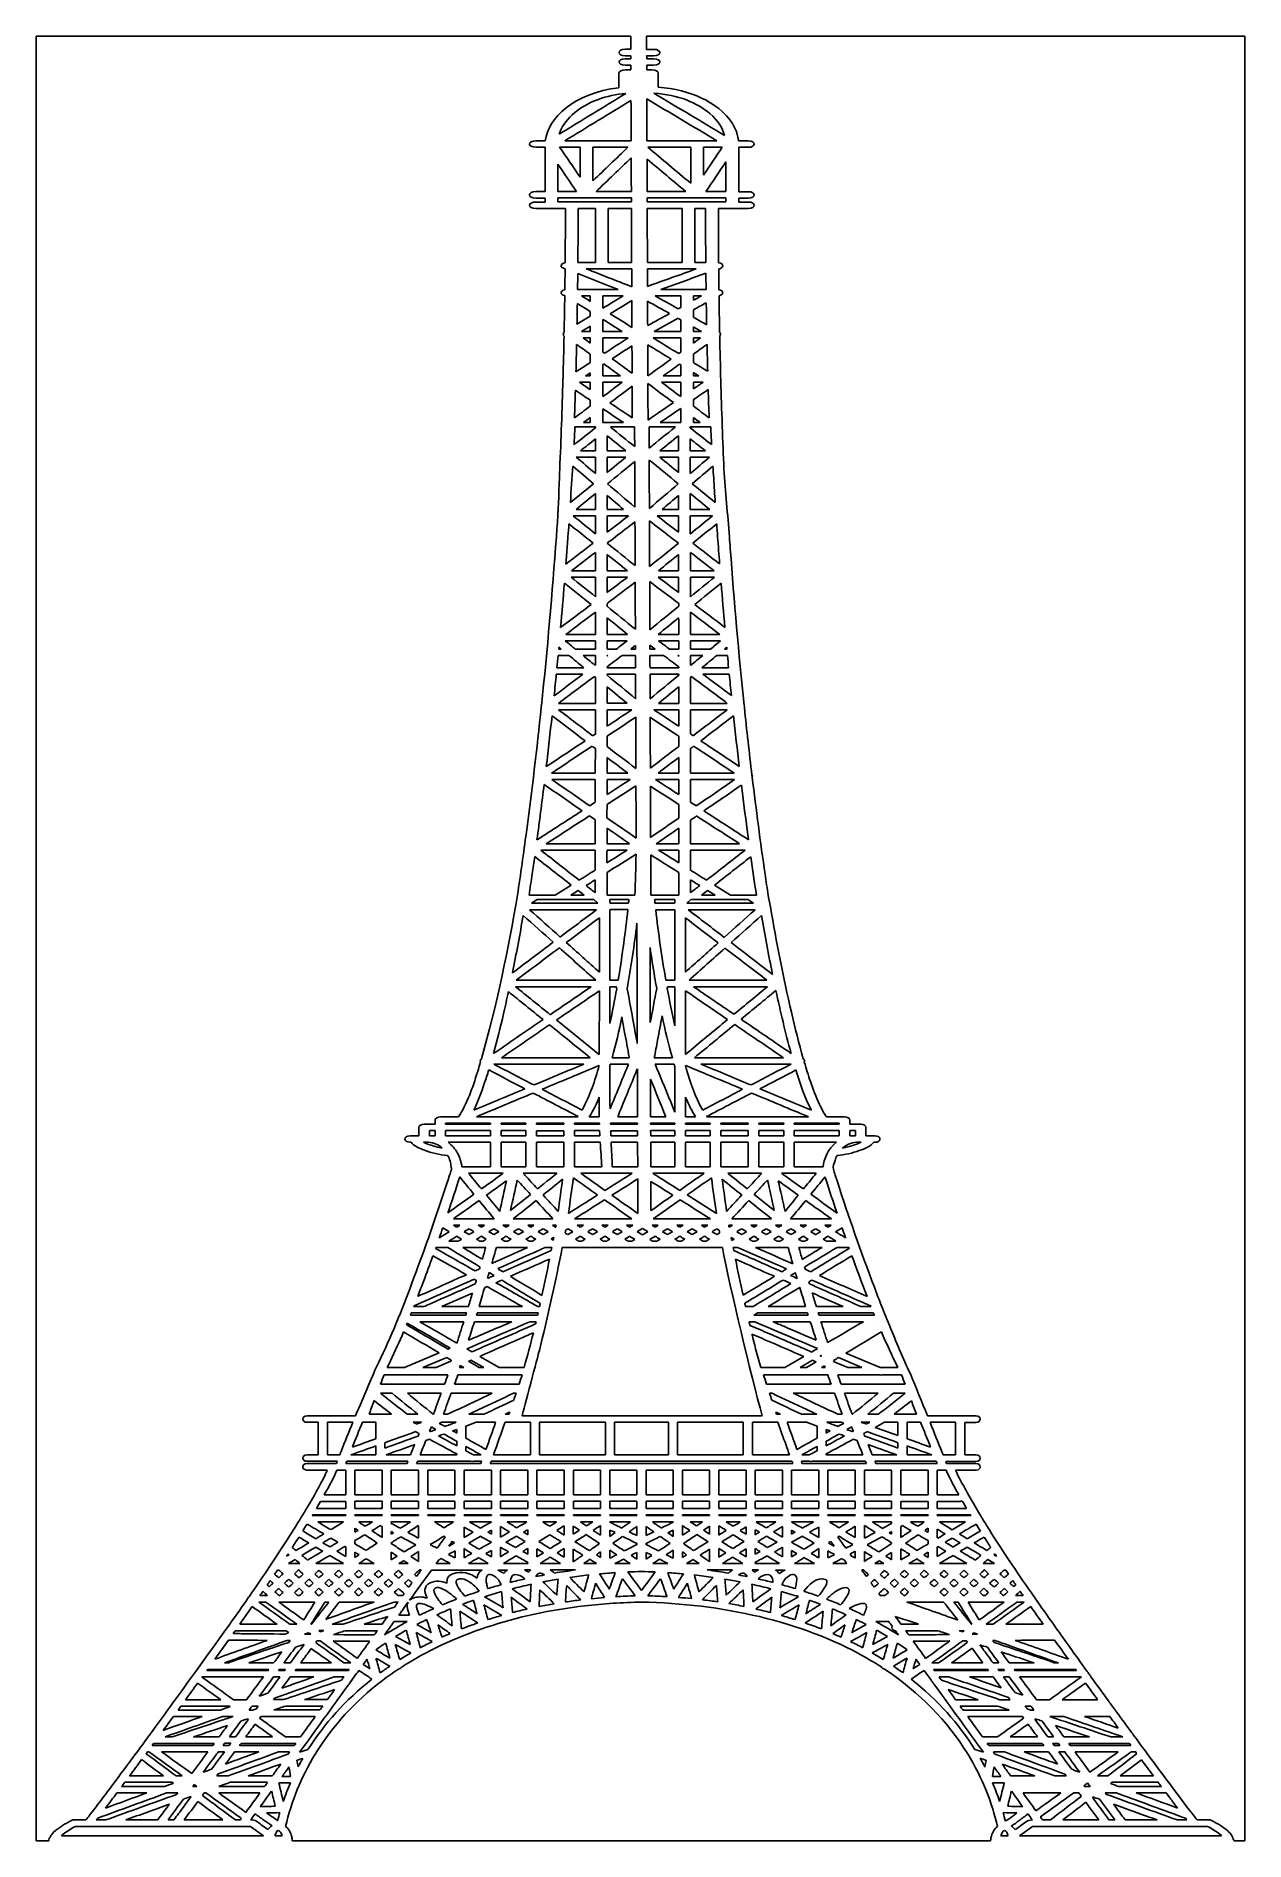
# Model space of a CAD drawing. Header units: millimetres. Extents: x 12.1 to 56.7, y 223.2 to 289.8.
import ezdxf

# ---------------------------------------------------------------- set-up
doc = ezdxf.new("R2010")
doc.units = ezdxf.units.MM
doc.layers.get('0').update_dxf_attribs({"linetype": 'CONTINUOUS'})

msp = doc.modelspace()

# ---------------------------------------------------------------- linework, layer by layer
at = {"color": 7}
for p, q in [((12.080556, 223.184228), (12.080556, 289.847441)), ((12.080556, 289.847441), (34.044439, 289.847441)), ((34.045547, 289.359599), (33.838013, 289.359599)), ((34.625763, 289.84742), (56.724161, 289.84742)), ((34.626938, 289.846161), (34.625763, 289.84742)), ((34.626938, 289.843348), (34.626938, 289.846161)), ((34.888615, 289.358297), (34.629155, 289.358297)), ((56.724161, 289.84742), (56.724161, 223.184207)), ((33.838013, 289.123183), (34.046118, 289.123183)), ((34.046656, 289.011251), (33.838013, 289.011251)), ((33.838013, 288.775527), (34.047798, 288.775527)), ((34.62976, 289.121902), (34.888615, 289.121902)), ((34.888615, 289.009992), (34.630297, 289.009992)), ((34.631439, 288.774268), (34.888615, 288.774268)), ((33.607035, 288.481214), (33.607035, 287.940723)), ((34.048335, 288.599422), (33.843051, 288.599422)), ((34.824497, 288.598142), (34.631976, 288.598142)), ((35.059337, 287.962471), (35.059337, 288.479954)), ((32.847163, 287.508657), (32.847163, 287.508657)), ((34.051123, 287.470976), (34.051123, 287.470976)), ((34.634126, 287.528201), (34.634126, 287.528201)), ((36.965702, 286.988717), (36.965702, 286.988717)), ((30.885044, 285.977555), (30.532414, 285.977555)), ((30.532414, 285.741118), (30.875573, 285.741118)), ((30.875573, 285.741118), (30.875573, 284.101884)), ((31.416659, 285.743868), (32.176532, 285.743868)), ((34.057303, 285.980263), (31.607501, 285.980263)), ((32.176532, 285.743868), (32.176532, 284.635679)), ((32.176532, 285.743868), (32.176532, 285.743868)), ((32.647992, 284.505274), (32.647992, 285.743868)), ((32.647992, 285.743868), (33.939009, 285.743868)), ((33.939009, 285.743868), (33.939009, 285.743868)), ((37.225061, 285.979571), (34.640272, 285.979571)), ((34.66993, 285.743154), (36.256042, 285.743154)), ((36.256042, 285.743154), (36.256042, 284.413223)), ((36.256042, 285.743154), (36.256042, 285.743154)), ((36.727436, 284.707179), (36.727436, 285.743154)), ((36.727436, 285.743154), (37.422586, 285.743154)), ((37.422586, 285.743154), (37.422586, 285.743154)), ((38.375617, 285.976233), (38.02245, 285.976233)), ((38.033097, 284.100184), (38.033097, 285.356243)), ((38.036388, 285.739795), (38.375617, 285.739795)), ((31.344749, 284.104278), (31.344749, 285.122829)), ((31.344749, 285.122829), (31.344749, 285.122829)), ((34.060628, 285.189774), (34.060628, 285.189774)), ((34.642556, 285.306575), (34.642556, 285.306575)), ((37.558177, 285.206526), (37.558177, 284.103921)), ((37.558177, 285.206526), (37.558177, 285.206526)), ((30.875573, 284.101884), (30.532414, 284.101884)), ((32.042687, 284.104278), (31.344749, 284.104278)), ((34.064524, 284.104613), (32.761214, 284.104613)), ((36.076385, 284.103921), (34.647057, 284.103921)), ((37.558177, 284.103921), (36.81896, 284.103921)), ((38.375651, 284.100184), (38.033097, 284.100184)), ((30.532414, 283.866161), (30.875573, 283.866161)), ((30.875573, 283.719361), (30.532414, 283.719361)), ((30.532414, 283.482965), (31.630373, 283.482965)), ((30.875573, 283.866161), (30.875573, 283.719361)), ((31.344749, 283.868533), (34.065666, 283.868533)), ((31.344749, 283.721733), (31.344749, 283.868533)), ((31.344749, 283.868533), (31.344749, 283.868533)), ((34.066203, 283.721733), (31.344749, 283.721733)), ((32.099584, 283.485296), (32.739483, 283.485296)), ((32.739483, 283.485296), (32.739483, 281.485497)), ((32.739483, 283.485296), (32.739483, 283.485296)), ((33.21091, 281.485497), (33.21091, 283.485296)), ((33.21091, 283.485296), (34.067345, 283.485296)), ((34.067345, 283.485296), (34.067345, 283.485296)), ((34.648132, 283.868155), (37.558244, 283.868155)), ((37.558177, 283.721376), (34.648703, 283.721376)), ((34.650919, 283.484624), (35.938578, 283.484624)), ((35.938578, 283.484624), (35.938578, 281.484825)), ((35.938578, 283.484624), (35.938578, 283.484624)), ((36.408897, 281.484825), (36.408897, 283.484624)), ((36.408897, 283.484624), (36.803913, 283.484624)), ((36.803913, 283.484624), (36.803913, 283.484624)), ((37.277692, 283.481265), (38.375651, 283.481265)), ((37.558177, 283.813449), (37.558177, 283.721376)), ((37.558177, 283.813449), (37.558177, 283.813449)), ((38.033097, 283.717661), (38.033097, 283.86446)), ((38.033097, 283.86446), (38.375651, 283.86446)), ((38.375651, 283.717661), (38.033097, 283.717661)), ((32.739483, 281.485497), (32.089541, 281.485497)), ((34.0746, 281.485497), (33.21091, 281.485497)), ((35.938578, 281.484825), (34.658141, 281.484825)), ((36.813956, 281.484825), (36.408897, 281.484825)), ((32.085612, 281.07436), (32.085612, 281.07436)), ((32.398609, 281.249752), (34.076212, 281.249752)), ((32.398609, 281.249752), (32.398609, 281.249752)), ((34.659283, 281.249038), (36.464114, 281.249038)), ((34.659283, 281.249038), (34.659283, 281.249038)), ((36.817785, 281.086578), (36.817785, 281.086578)), ((33.573549, 280.491674), (32.078357, 280.491674)), ((32.220665, 280.253873), (32.546459, 280.253873)), ((32.546459, 280.253873), (32.546459, 280.049868)), ((32.546459, 280.253873), (32.546459, 280.253873)), ((33.017315, 279.823234), (33.017315, 280.254943)), ((33.017315, 280.254943), (33.761032, 280.254943)), ((33.761032, 280.254943), (33.761032, 280.254943)), ((34.080679, 280.07951), (34.080679, 280.07951)), ((34.663145, 280.055788), (34.663145, 280.055788)), ((34.942152, 280.254208), (34.941615, 280.254208)), ((34.941615, 280.254208), (34.942152, 280.254208)), ((34.942152, 280.254208), (34.942152, 280.254208)), ((34.942152, 280.254208), (35.886719, 280.254208)), ((36.825073, 280.490982), (35.150795, 280.490982)), ((35.886719, 280.254208), (35.886719, 279.827727)), ((35.886719, 280.254208), (35.886719, 280.254208)), ((36.356467, 280.254208), (36.658246, 280.254208)), ((36.356467, 280.087487), (36.356467, 280.254208)), ((36.356467, 280.254208), (36.356467, 280.254208)), ((36.83122, 279.998605), (36.83122, 279.998605)), ((32.545586, 279.506753), (32.545586, 279.506753)), ((33.017315, 279.797792), (33.017315, 279.823234)), ((33.017315, 279.380694), (33.017315, 279.380694)), ((35.886115, 279.368119), (35.886652, 279.368161)), ((32.545888, 278.933661), (32.22006, 278.933661)), ((32.286395, 278.697937), (32.545888, 278.697937)), ((32.545888, 279.134516), (32.545888, 278.933661)), ((32.545888, 279.134516), (32.545888, 279.134516)), ((32.545888, 278.697937), (32.545888, 278.510706)), ((32.545888, 278.697937), (32.545888, 278.697937)), ((33.729762, 278.93471), (33.016778, 278.93471)), ((33.016778, 278.698651), (33.94398, 278.698651)), ((33.016778, 278.172455), (33.016778, 278.698651)), ((33.016778, 278.698651), (33.016778, 278.698651)), ((34.866246, 278.698651), (35.886652, 278.698651)), ((34.866246, 278.698651), (34.866246, 278.698651)), ((35.88719, 278.933996), (34.901949, 278.933996)), ((35.886652, 278.698651), (35.886652, 278.698315)), ((35.886652, 278.698315), (35.886652, 278.318898)), ((36.357005, 278.933996), (36.357005, 279.103132)), ((36.357005, 279.103132), (36.357005, 279.103132)), ((36.657709, 278.933996), (36.357005, 278.933996)), ((36.357005, 278.698315), (36.61586, 278.698315)), ((36.357005, 278.511042), (36.357005, 278.698315)), ((36.357005, 278.698315), (36.357005, 278.698315)), ((32.545317, 278.099213), (32.545317, 277.790267)), ((33.017315, 278.172413), (33.016778, 278.172455)), ((34.087901, 278.4082), (34.087901, 278.4082)), ((34.669292, 278.447225), (34.669292, 278.447225)), ((35.886652, 278.318898), (35.886652, 278.172119)), ((36.358079, 278.09852), (36.357542, 278.098856)), ((36.358079, 277.787475), (36.358079, 278.09852)), ((36.860776, 278.46152), (36.860776, 278.46152)), ((32.545317, 277.790267), (32.545317, 277.789911)), ((32.545317, 277.406694), (32.545317, 277.295456)), ((32.545317, 277.406694), (32.545317, 277.406694)), ((33.050835, 277.735876), (33.050835, 277.735876)), ((35.886652, 277.704136), (35.886652, 277.704136)), ((36.357542, 277.295456), (36.357542, 277.416792)), ((36.357542, 277.416792), (36.357542, 277.416792)), ((31.997412, 276.766132), (31.997412, 276.766132)), ((32.145867, 277.058661), (32.545317, 277.058661)), ((32.545317, 277.295456), (32.374023, 277.295456)), ((32.545317, 277.058661), (32.545317, 276.790525)), ((32.545317, 277.058661), (32.545317, 277.058661)), ((33.661178, 277.296148), (33.016207, 277.296148)), ((33.016207, 277.059396), (33.720862, 277.059396)), ((33.016207, 276.532151), (33.016207, 277.059396)), ((33.016207, 277.059396), (33.016207, 277.059396)), ((34.094081, 276.91501), (34.094081, 276.91501)), ((34.675472, 277.014388), (34.675472, 277.014388)), ((35.181997, 277.058661), (35.88719, 277.058661)), ((35.88719, 277.295456), (35.242823, 277.295456)), ((35.88719, 277.058661), (35.88719, 276.531458)), ((35.88719, 277.058661), (35.88719, 277.058661)), ((36.556747, 277.295456), (36.357542, 277.295456)), ((36.357542, 277.058661), (36.71128, 277.058661)), ((36.357542, 276.816661), (36.357542, 277.058661)), ((36.357542, 277.058661), (36.357542, 277.058661)), ((36.903196, 276.792625), (36.903196, 276.792625)), ((32.545317, 276.179584), (32.544746, 276.179248)), ((32.545317, 276.398576), (32.545317, 276.179584)), ((33.015636, 275.962711), (33.015636, 276.081591)), ((33.015636, 276.081591), (33.015636, 276.081591)), ((35.888365, 276.09595), (35.888365, 275.572504)), ((35.888365, 276.09595), (35.888365, 276.09595)), ((31.982399, 275.409309), (32.738375, 275.409309)), ((32.544746, 275.57284), (32.299796, 275.57284)), ((32.544746, 275.756272), (32.544746, 275.57284)), ((32.544746, 275.756272), (32.544746, 275.756272)), ((32.738375, 275.409309), (32.738375, 275.378619)), ((33.015636, 275.57284), (33.015636, 275.962711)), ((33.772216, 275.57284), (33.015636, 275.57284)), ((33.296255, 275.404775), (33.302401, 275.409666)), ((33.302401, 275.409666), (34.185034, 275.409666)), ((34.719504, 275.409666), (35.676902, 275.409666)), ((34.719504, 275.409666), (34.719504, 275.409666)), ((35.888365, 275.572504), (35.124563, 275.572504)), ((35.676902, 275.409666), (35.683048, 275.404775)), ((36.240962, 275.378619), (36.240962, 275.409666)), ((36.240962, 275.409666), (36.99415, 275.409666)), ((36.358079, 275.572504), (36.358079, 275.755915)), ((36.358079, 275.755915), (36.358079, 275.755915)), ((36.603029, 275.572504), (36.358079, 275.572504)), ((32.738946, 274.966475), (32.738946, 274.529896)), ((32.738946, 274.966475), (32.738946, 274.966475)), ((33.170808, 274.529896), (33.170808, 275.085712)), ((33.170808, 275.085712), (33.170808, 275.085712)), ((35.809134, 275.085712), (35.809134, 274.529896)), ((35.809134, 275.085712), (35.809134, 275.085712)), ((36.240424, 274.966811), (36.240962, 274.966811)), ((32.029286, 274.294172), (32.738375, 274.294172)), ((32.738946, 274.529896), (32.182678, 274.529896)), ((32.738375, 274.294172), (32.738375, 273.689171)), ((32.738375, 274.294172), (32.738375, 274.294172)), ((33.861457, 274.529896), (33.170808, 274.529896)), ((33.170808, 274.294151), (33.864245, 274.294151)), ((33.170808, 274.294151), (33.170808, 274.294151)), ((34.19061, 274.136204), (34.19061, 274.136204)), ((34.723971, 274.189189), (34.723971, 274.189189)), ((35.115629, 274.294151), (35.809134, 274.294151)), ((35.115629, 274.294151), (35.115629, 274.294151)), ((35.809134, 274.529896), (35.11845, 274.529896)), ((36.797229, 274.530232), (36.240962, 274.530232)), ((36.241533, 274.294529), (36.951259, 274.294529)), ((36.241533, 273.689507), (36.241533, 274.294529)), ((36.241533, 274.294529), (36.241533, 274.294529)), ((37.077211, 273.964277), (37.077211, 273.964277)), ((32.664719, 273.313617), (32.664719, 273.313617)), ((32.737804, 272.949903), (32.737804, 272.363375)), ((32.737804, 272.949903), (32.737804, 272.949903)), ((33.170203, 272.883315), (33.170203, 272.883315)), ((35.809134, 272.883315), (35.809134, 272.883315)), ((36.242104, 272.363711), (36.242104, 272.950239)), ((36.242104, 272.950239), (36.242104, 272.950239)), ((31.914855, 272.127652), (32.737804, 272.127652)), ((32.737804, 272.363375), (32.020352, 272.363375)), ((32.737804, 272.127652), (32.737804, 272.127652)), ((33.7789, 272.363375), (33.169666, 272.363375)), ((33.169666, 272.127631), (33.95634, 272.127631)), ((33.169666, 271.520194), (33.169666, 272.127631)), ((33.169666, 272.127631), (33.169666, 272.127631)), ((34.730655, 272.401141), (34.730655, 272.401141)), ((34.730655, 272.401141), (34.730655, 272.401141)), ((35.023567, 272.127652), (35.810242, 272.127652)), ((35.023567, 272.127652), (35.023567, 272.127652)), ((35.809671, 272.363375), (35.20047, 272.363375)), ((35.810242, 272.127652), (35.810242, 271.520215)), ((36.959589, 272.363711), (36.242104, 272.363711)), ((36.242104, 272.127652), (37.06559, 272.127652)), ((36.242104, 272.127652), (36.242104, 272.127652)), ((32.357364, 271.351814), (32.357868, 271.35215)), ((34.200652, 271.35215), (34.200652, 271.35215)), ((34.732939, 271.944241), (34.732939, 271.944241)), ((35.500032, 271.35215), (35.500637, 271.35215)), ((36.243178, 271.46721), (36.242641, 271.46721)), ((37.216765, 271.829203), (37.216765, 271.829203)), ((37.250822, 271.35215), (37.250251, 271.35215)), ((32.737267, 270.778869), (32.737267, 270.612147)), ((32.737267, 270.778869), (32.737267, 270.778869)), ((33.169027, 270.100982), (33.169027, 270.701113)), ((33.169027, 270.701113), (33.169027, 270.701113)), ((35.81135, 270.700063), (35.81135, 270.611832)), ((36.243749, 270.778491), (36.243749, 270.778491)), ((32.736729, 270.100248), (31.857421, 270.100248)), ((33.916674, 270.100982), (33.169027, 270.100982)), ((35.81135, 270.099933), (35.063704, 270.099933)), ((35.81135, 270.611832), (35.81135, 270.099933)), ((35.81135, 270.611832), (35.81135, 270.611832)), ((37.123561, 270.099576), (36.24432, 270.099576)), ((31.592991, 269.64593), (31.592991, 269.64593)), ((31.844591, 269.863516), (32.736729, 269.863516)), ((32.736729, 269.863516), (32.736729, 269.138166)), ((32.736729, 269.863516), (32.736729, 269.863516)), ((33.169027, 269.86423), (33.925608, 269.86423)), ((33.169027, 269.86423), (33.169027, 269.86423)), ((34.206799, 269.675928), (34.206799, 269.675928)), ((34.741839, 269.698915), (34.741839, 269.698915)), ((35.05477, 269.863159), (35.81135, 269.863159)), ((35.81135, 269.863159), (35.81135, 269.863159)), ((36.24432, 269.863159), (37.135887, 269.863159)), ((36.24432, 269.13783), (36.24432, 269.863159)), ((36.24432, 269.863159), (36.24432, 269.863159)), ((37.380804, 269.640325), (37.380804, 269.640325)), ((35.811955, 268.893394), (35.811955, 268.786669)), ((32.736091, 268.568075), (32.736091, 267.746181)), ((33.16849, 268.364449), (33.16849, 268.364449)), ((35.811888, 268.363735), (35.811888, 268.363735)), ((36.244858, 267.746181), (36.244858, 268.568075)), ((36.244858, 268.568075), (36.244858, 268.568075)), ((31.624261, 267.510121), (32.736125, 267.510121)), ((32.736091, 267.746181), (31.644278, 267.746181)), ((31.644278, 267.746181), (31.644278, 267.746181)), ((32.736125, 267.510121), (32.736125, 267.510121)), ((33.927288, 267.746874), (33.167953, 267.746874)), ((33.167953, 267.510793), (33.913315, 267.510793)), ((33.167953, 267.510793), (33.167953, 267.510793)), ((34.216304, 267.338928), (34.216304, 267.338928)), ((34.750236, 267.348669), (34.750236, 267.348669)), ((35.812425, 267.746181), (35.053157, 267.746181)), ((35.067096, 267.509785), (35.812425, 267.509785)), ((35.812425, 267.509785), (35.812425, 267.206382)), ((35.812425, 267.509785), (35.812425, 267.509785)), ((37.336637, 267.746181), (36.244858, 267.746181)), ((36.244858, 267.510121), (37.356755, 267.510121)), ((36.244858, 267.510121), (36.244858, 267.510121)), ((31.358655, 266.970659), (31.761463, 266.970659)), ((31.358655, 266.970659), (31.358655, 266.970659)), ((31.474731, 267.20676), (31.381561, 267.20676)), ((31.387674, 267.278239), (31.387674, 267.278239)), ((32.735587, 267.206718), (31.992475, 267.206718)), ((32.279241, 266.970659), (32.73505, 266.970659)), ((32.73505, 266.970659), (32.735587, 266.970323)), ((32.735587, 266.970323), (32.735587, 266.624746)), ((33.509902, 267.207432), (33.167919, 267.207432)), ((33.167953, 266.971015), (33.195292, 266.971015)), ((33.167953, 266.950443), (33.167953, 266.971015)), ((33.167953, 266.971015), (33.167953, 266.971015)), ((33.727008, 266.971036), (34.216841, 266.971036)), ((33.727008, 266.971036), (33.727008, 266.971036)), ((34.216304, 267.207789), (34.041651, 267.207789)), ((34.216841, 267.207789), (34.216304, 267.207789)), ((34.939331, 267.20676), (34.750774, 267.20676)), ((34.751848, 266.970323), (35.253437, 266.970323)), ((35.253437, 266.970323), (35.253437, 266.970323)), ((35.812425, 267.206382), (35.471047, 267.206382)), ((35.785085, 266.970323), (35.812425, 266.970323)), ((35.785085, 266.970323), (35.785085, 266.970323)), ((35.812425, 266.970323), (35.812425, 266.949771)), ((36.988575, 267.206718), (36.245429, 267.206718)), ((36.245429, 266.970323), (36.701809, 266.970323)), ((36.245429, 266.969966), (36.245429, 266.970323)), ((36.245429, 266.624389), (36.245429, 266.969966)), ((37.218377, 266.970659), (37.613394, 266.970659)), ((37.591663, 267.206718), (37.505747, 267.206718)), ((37.58555, 267.272277), (37.58555, 267.272277)), ((37.613394, 266.970659), (37.613394, 266.970659)), ((31.292858, 266.279904), (32.276419, 266.279904)), ((31.292858, 266.279904), (31.292858, 266.279904)), ((32.313197, 266.516299), (31.315663, 266.516299)), ((32.735587, 266.168644), (32.735587, 266.168644)), ((33.167415, 266.516677), (33.167415, 266.550496)), ((34.21852, 266.516677), (33.167415, 266.516677)), ((33.167415, 266.280239), (34.219595, 266.280239)), ((33.167415, 266.280239), (33.167415, 266.280239)), ((35.813063, 266.515963), (34.753561, 266.515963)), ((34.754703, 266.279526), (35.813601, 266.279526)), ((34.754703, 266.279526), (34.754703, 266.279526)), ((35.813063, 266.549761), (35.813063, 266.515963)), ((35.813601, 266.279526), (35.813601, 266.23943)), ((36.245597, 266.168812), (36.245597, 266.168812)), ((37.656922, 266.516299), (36.667181, 266.516299)), ((36.704563, 266.279526), (37.680366, 266.279526)), ((36.704563, 266.279526), (36.704563, 266.279526)), ((33.167415, 265.813683), (33.167415, 265.813683)), ((35.813063, 265.812949), (35.813063, 265.812949)), ((31.134965, 264.744205), (31.134965, 264.744205)), ((31.372593, 264.965989), (32.73505, 264.965989)), ((32.73505, 265.202028), (31.374843, 265.202028)), ((32.73505, 264.965989), (32.73505, 264.965989)), ((33.909419, 265.202742), (33.166844, 265.202742)), ((33.166844, 264.966325), (34.085146, 264.966325)), ((33.166844, 264.356433), (33.166844, 264.966325)), ((33.166844, 264.966325), (33.166844, 264.966325)), ((34.225775, 264.6891), (34.225775, 264.6891)), ((34.760782, 264.685594), (34.760782, 264.685594)), ((34.895869, 264.965989), (35.813601, 264.965989)), ((34.895869, 264.965989), (34.895869, 264.965989)), ((35.813601, 265.202028), (35.071026, 265.202028)), ((35.813601, 264.965989), (35.813601, 264.356433)), ((36.245966, 264.965989), (37.608356, 264.965989)), ((36.245966, 264.965989), (36.245966, 264.965989)), ((37.60671, 265.202028), (36.246503, 265.202028)), ((32.734512, 263.531033), (32.734512, 263.531033)), ((35.814642, 263.986085), (35.814642, 263.605325)), ((36.245966, 263.530697), (36.246503, 263.531033)), ((36.364797, 263.620649), (36.364797, 263.620649)), ((36.62476, 263.81802), (36.62476, 263.81802)), ((33.166273, 262.624056), (33.166273, 263.203593)), ((33.166273, 263.203593), (33.166273, 263.203593)), ((34.767466, 262.982166), (34.766929, 262.982166)), ((35.814172, 263.203593), (35.814172, 262.624056)), ((35.814172, 263.203593), (35.814172, 263.203593)), ((30.84427, 262.206664), (30.84427, 262.206664)), ((32.733941, 262.624056), (31.116593, 262.624056)), ((31.129356, 262.387661), (32.733941, 262.387661)), ((32.733941, 262.387661), (32.733941, 262.387661)), ((33.165736, 262.388018), (34.023783, 262.388018)), ((33.165736, 261.832202), (33.165736, 262.388018)), ((33.165736, 262.388018), (33.165736, 262.388018)), ((33.930075, 262.624056), (33.166273, 262.624056)), ((34.234138, 262.1592), (34.234138, 262.1592)), ((34.770321, 262.143582), (34.770321, 262.143582)), ((34.956091, 262.387976), (35.814743, 262.387976)), ((34.956091, 262.387976), (34.956091, 262.387976)), ((35.814172, 262.624056), (35.05037, 262.624056)), ((35.814743, 262.387976), (35.814743, 261.832139)), ((37.86674, 262.62372), (36.246503, 262.62372)), ((36.247074, 262.387661), (37.878429, 262.387661)), ((36.247074, 262.387661), (36.247074, 262.387661)), ((33.165198, 261.466682), (33.165736, 261.46706)), ((32.733337, 260.894828), (32.733337, 260.894492)), ((36.472477, 261.041292), (36.472477, 261.041292)), ((36.745338, 261.229279), (36.745338, 261.229279)), ((32.732799, 260.016443), (30.924576, 260.016443)), ((33.165198, 260.016086), (33.165198, 260.594259)), ((33.165198, 260.594259), (33.165198, 260.594259)), ((33.998156, 260.016086), (33.165198, 260.016086)), ((35.81528, 260.016443), (34.984539, 260.016443)), ((35.81528, 260.589011), (35.81528, 260.016443)), ((35.81528, 260.589011), (35.81528, 260.589011)), ((38.056406, 260.016149), (36.248183, 260.016149)), ((30.49389, 259.544303), (30.49389, 259.544303)), ((30.71815, 259.78009), (32.732228, 259.78009)), ((32.732228, 259.78009), (32.732799, 259.780027)), ((32.732799, 259.780027), (32.732799, 259.041829)), ((33.165198, 259.780027), (33.910561, 259.780027)), ((33.165198, 259.780027), (33.165198, 259.780027)), ((34.779793, 259.603229), (34.779793, 259.603229)), ((35.069917, 259.780363), (35.81528, 259.780363)), ((35.069917, 259.780363), (35.069917, 259.780363)), ((36.248216, 259.779691), (38.262294, 259.779691)), ((36.248216, 259.041451), (36.248216, 259.779691)), ((36.248216, 259.779691), (36.248216, 259.779691)), ((38.477654, 259.536977), (38.477654, 259.536977)), ((32.732228, 258.683006), (32.732228, 258.205261)), ((32.732228, 258.683006), (32.732228, 258.683006)), ((33.165736, 258.628636), (33.165736, 258.953619)), ((33.165736, 258.953619), (33.165736, 258.953619)), ((36.248787, 258.628636), (36.248787, 258.682691)), ((36.248787, 258.682691), (36.248787, 258.682691)), ((30.285483, 258.113776), (30.285214, 258.113965)), ((30.285214, 258.113965), (30.285483, 258.113776)), ((30.285483, 258.113776), (30.285483, 258.113776)), ((30.285852, 258.113965), (30.285751, 258.113566)), ((30.285751, 258.113566), (30.285852, 258.113965)), ((31.252083, 258.113965), (30.285852, 258.113965)), ((31.846808, 258.486706), (31.252083, 258.113965)), ((31.825044, 258.113566), (32.101767, 258.287236)), ((32.323844, 258.113566), (31.825044, 258.113566)), ((31.825044, 258.113566), (31.825044, 258.113566)), ((32.101767, 258.287236), (32.323844, 258.113566)), ((33.165803, 258.113566), (33.165198, 258.113566)), ((34.196823, 258.113566), (33.165803, 258.113566)), ((35.816959, 258.113566), (34.785368, 258.113566)), ((36.248787, 258.204967), (36.248787, 258.628636)), ((36.657709, 258.113566), (36.879786, 258.287236)), ((37.156543, 258.113566), (36.657709, 258.113566)), ((36.657709, 258.113566), (36.657709, 258.113566)), ((36.879786, 258.287236), (37.156543, 258.113566)), ((37.728362, 258.113566), (37.13367, 258.486328)), ((38.683509, 258.113566), (37.728362, 258.113566)), ((30.070996, 257.369428), (30.070996, 257.369428)), ((30.306475, 257.580737), (32.779687, 257.580737)), ((30.306475, 257.580737), (30.306475, 257.580737)), ((30.372271, 257.81751), (30.582627, 257.960846)), ((32.831579, 257.81751), (30.372271, 257.81751)), ((30.582627, 257.960846), (32.682049, 257.960846)), ((32.682049, 257.960846), (32.831579, 257.81751)), ((32.779687, 257.580737), (32.780258, 257.580737)), ((32.780258, 257.580737), (32.779687, 257.580737)), ((32.779687, 257.580737), (32.779687, 257.580737)), ((33.273382, 257.960846), (33.974108, 257.960846)), ((33.273382, 257.835627), (33.273382, 257.960846)), ((33.273382, 257.960846), (33.273382, 257.960846)), ((33.277278, 257.581136), (33.934509, 257.581136)), ((33.959665, 257.81751), (33.292392, 257.81751)), ((33.934509, 257.581136), (33.934509, 257.581136)), ((33.974108, 257.960846), (33.974746, 257.960846)), ((34.922034, 257.960846), (35.670218, 257.960846)), ((34.922034, 257.960846), (34.922034, 257.960846)), ((35.651241, 257.81751), (34.937114, 257.81751)), ((34.963917, 257.580401), (35.665751, 257.580401)), ((35.670218, 257.960846), (35.670218, 257.835627)), ((35.670218, 257.577252), (35.670218, 257.577252)), ((36.112592, 257.817531), (36.262121, 257.960867)), ((38.571933, 257.817531), (36.112592, 257.817531)), ((36.160084, 257.580737), (38.638334, 257.580737)), ((36.160084, 257.580737), (36.160084, 257.580737)), ((36.262121, 257.960867), (38.361578, 257.960867)), ((38.361578, 257.960867), (38.571933, 257.817531)), ((38.869782, 257.365607), (38.869782, 257.365607)), ((34.268699, 257.078956), (34.268699, 257.078956)), ((36.06023, 257.278782), (36.060767, 257.278425)), ((31.40665, 256.173721), (31.40665, 256.173721)), ((31.662147, 256.366222), (31.662147, 256.366222)), ((34.754703, 256.085469), (34.755241, 256.085532)), ((37.495369, 256.557462), (37.495369, 256.557462)), ((37.495369, 256.557462), (37.495369, 256.557462)), ((37.495738, 256.557295), (37.495738, 256.557295)), ((37.521365, 256.159069), (37.521365, 256.159069)), ((29.788194, 254.734629), (32.579374, 254.734629)), ((29.788194, 254.734629), (29.788194, 254.734629)), ((32.749526, 254.971046), (29.806566, 254.971046)), ((33.272845, 254.971781), (33.272845, 255.089275)), ((33.575766, 254.971781), (33.272845, 254.971781)), ((33.273382, 254.734629), (33.512757, 254.734629)), ((33.523337, 254.658973), (33.523337, 254.658973)), ((35.000762, 254.670813), (35.000762, 254.670813)), ((35.670822, 254.97071), (35.338277, 254.97071)), ((35.403033, 254.733937), (35.670856, 254.733937)), ((35.67136, 254.971046), (35.670822, 254.97071)), ((35.670856, 254.733937), (35.670856, 254.733937)), ((39.071237, 254.971382), (36.195183, 254.971382)), ((36.365301, 254.734629), (39.088501, 254.734629)), ((36.365301, 254.734629), (36.365301, 254.734629)), ((29.525879, 254.554683), (29.525879, 254.554683)), ((32.882329, 254.586402), (32.882329, 254.586402)), ((36.061876, 254.58678), (36.061876, 254.58678)), ((39.403749, 254.59652), (39.403749, 254.59652)), ((31.043474, 253.327257), (31.043474, 253.327257)), ((31.305083, 253.50649), (31.305621, 253.506826)), ((35.200369, 253.653668), (35.200369, 253.653668)), ((33.817391, 253.049339), (33.817391, 253.049339)), ((32.546459, 252.111335), (29.266487, 252.111335)), ((32.881724, 252.567416), (32.881724, 252.231265)), ((33.989793, 252.111335), (33.353756, 252.111335)), ((34.283746, 252.635075), (34.283746, 252.638643)), ((34.283746, 252.638643), (34.283746, 252.638643)), ((34.284351, 252.635096), (34.283746, 252.635075)), ((34.910816, 252.110286), (34.910849, 252.110621)), ((35.579197, 252.110286), (34.910816, 252.110286)), ((39.678255, 252.111335), (36.393816, 252.111335)), ((39.595698, 252.167805), (39.595698, 252.167805)), ((28.797814, 251.660796), (28.797814, 251.660796)), ((28.983617, 251.875276), (32.308797, 251.875276)), ((28.983617, 251.875276), (28.983617, 251.875276)), ((32.879507, 251.827476), (32.879507, 251.827476)), ((33.286783, 251.874226), (33.957381, 251.874226)), ((33.932829, 251.814587), (33.932829, 251.814587)), ((34.287139, 251.700241), (34.287139, 251.700241)), ((34.943832, 251.874562), (35.64627, 251.874562)), ((34.943832, 251.874562), (34.943832, 251.874562)), ((36.062984, 251.828547), (36.062984, 251.828547)), ((36.635978, 251.875276), (39.961125, 251.875276)), ((36.635978, 251.875276), (36.635978, 251.875276)), ((40.143536, 251.658739), (40.143536, 251.658739)), ((28.632734, 251.154837), (28.632734, 251.154837)), ((30.437531, 250.807539), (30.437531, 250.807539)), ((32.881724, 250.654106), (32.881724, 250.654106)), ((34.77143, 251.316311), (34.77143, 251.316311)), ((36.062984, 250.657569), (36.062984, 250.657569)), ((38.480979, 251.104645), (38.480442, 251.104645)), ((38.506539, 250.806783), (38.50664, 250.807161)), ((26.21766, 249.536974), (26.21766, 249.225594)), ((26.816886, 249.655182), (26.412398, 249.655182)), ((26.605758, 249.418619), (26.814434, 249.418619)), ((26.605758, 249.225447), (26.605758, 249.418619)), ((26.605758, 249.418619), (26.605758, 249.418619)), ((26.814434, 249.418619), (26.814434, 249.225447)), ((26.816886, 249.813486), (26.816886, 249.655182)), ((27.680509, 249.931694), (27.01159, 249.931694)), ((27.204984, 249.694816), (27.78745, 249.694816)), ((27.204984, 249.654721), (27.204984, 249.694816)), ((27.204984, 249.694816), (27.204984, 249.694816)), ((28.763253, 249.654721), (27.204984, 249.654721)), ((27.204984, 249.418283), (28.863678, 249.418283)), ((27.204984, 249.225111), (27.204984, 249.418283)), ((27.204984, 249.418283), (27.204984, 249.418283)), ((27.85946, 249.694816), (28.863711, 249.694816)), ((28.678445, 249.931946), (28.340863, 249.931946)), ((32.093975, 249.931946), (28.678445, 249.931946)), ((28.863678, 249.654721), (28.763253, 249.654721)), ((28.863678, 249.418283), (28.863678, 249.225111)), ((29.253656, 249.69448), (30.171421, 249.69448)), ((29.253656, 249.654385), (29.253656, 249.69448)), ((29.253656, 249.69448), (29.253656, 249.69448)), ((30.171421, 249.654385), (29.253656, 249.654385)), ((29.253656, 249.417926), (30.171421, 249.417926)), ((29.253656, 249.224775), (29.253656, 249.417926)), ((29.253656, 249.417926), (29.253656, 249.417926)), ((30.171421, 249.69448), (30.171421, 249.654385)), ((30.171421, 249.417926), (30.171421, 249.224775)), ((30.562508, 249.694123), (31.574585, 249.694123)), ((30.562508, 249.653986), (30.562508, 249.694123)), ((30.562508, 249.694123), (30.562508, 249.694123)), ((31.574585, 249.653986), (30.562508, 249.653986)), ((30.562508, 249.41759), (31.574585, 249.41759)), ((30.562508, 249.224397), (30.562508, 249.41759)), ((30.562508, 249.41759), (30.562508, 249.41759)), ((31.574585, 249.694123), (31.574585, 249.653986)), ((31.574585, 249.41759), (31.574585, 249.224397)), ((31.96453, 249.225111), (31.96453, 249.418283)), ((31.96453, 249.418283), (32.136395, 249.418283)), ((31.965101, 249.695152), (32.821503, 249.695152)), ((31.965101, 249.655035), (31.965101, 249.695152)), ((31.965101, 249.695152), (31.965101, 249.695152)), ((32.884512, 249.655035), (31.965101, 249.655035)), ((32.100625, 249.942442), (32.100659, 249.942044)), ((32.136395, 249.418283), (32.891834, 249.418283)), ((32.136395, 249.418283), (32.136395, 249.418283)), ((32.881187, 249.931589), (32.511864, 249.931589)), ((32.821503, 249.695152), (32.883404, 249.695152)), ((33.290176, 249.694123), (34.294461, 249.694123)), ((33.290176, 249.694123), (33.290176, 249.694123)), ((34.294461, 249.653986), (33.291855, 249.653986)), ((33.299647, 249.41759), (34.294998, 249.41759)), ((33.299647, 249.41759), (33.299647, 249.41759)), ((34.293285, 249.931589), (33.559577, 249.931589)), ((34.294461, 249.694123), (34.294461, 249.653986)), ((35.341065, 249.931253), (34.775897, 249.931253)), ((34.776434, 249.694795), (35.673005, 249.694795)), ((34.776434, 249.6547), (34.776434, 249.694795)), ((34.776434, 249.694795), (34.776434, 249.694795)), ((35.673005, 249.6547), (34.776434, 249.6547)), ((34.777576, 249.418283), (35.673005, 249.418283)), ((34.777576, 249.418283), (34.777576, 249.418283)), ((35.673005, 249.694795), (35.673005, 249.6547)), ((35.673005, 249.418283), (35.673005, 249.225111)), ((36.063555, 249.69553), (36.97964, 249.69553)), ((36.063555, 249.655434), (36.063555, 249.69553)), ((36.063555, 249.69553), (36.063555, 249.69553)), ((36.807776, 249.655434), (36.063555, 249.655434)), ((36.063555, 249.418976), (36.97964, 249.418976)), ((36.063555, 249.225783), (36.063555, 249.418976)), ((36.063555, 249.418976), (36.063555, 249.418976)), ((36.123306, 249.932282), (36.063589, 249.932282)), ((36.433482, 249.932282), (36.123306, 249.932282)), ((36.97964, 249.655434), (36.807776, 249.655434)), ((40.603241, 249.931547), (36.850163, 249.931547)), ((36.97964, 249.69553), (36.97964, 249.655434)), ((36.97964, 249.418976), (36.97964, 249.225783)), ((37.369619, 249.418619), (38.381696, 249.418619)), ((37.369619, 249.225447), (37.369619, 249.418619)), ((37.369619, 249.418619), (37.369619, 249.418619)), ((37.370157, 249.695194), (38.382234, 249.695194)), ((37.370157, 249.655056), (37.370157, 249.695194)), ((37.370157, 249.695194), (37.370157, 249.695194)), ((38.382234, 249.655056), (37.370157, 249.655056)), ((38.381696, 249.418619), (38.381696, 249.225447)), ((38.382234, 249.695194), (38.382234, 249.655056)), ((38.772783, 249.694816), (39.690514, 249.694816)), ((38.772783, 249.654721), (38.772783, 249.694816)), ((38.772783, 249.694816), (38.772783, 249.694816)), ((39.690514, 249.654721), (38.772783, 249.654721)), ((38.772783, 249.418283), (39.690514, 249.418283)), ((38.772783, 249.225111), (38.772783, 249.418283)), ((38.772783, 249.418283), (38.772783, 249.418283)), ((39.690514, 249.694816), (39.690514, 249.654721)), ((39.690514, 249.418283), (39.690514, 249.225111)), ((40.08056, 249.6547), (40.08056, 249.694795)), ((40.08056, 249.694795), (40.265826, 249.694795)), ((41.739254, 249.6547), (40.08056, 249.6547)), ((40.081064, 249.224775), (40.081064, 249.417926)), ((40.081064, 249.417926), (40.181489, 249.417926)), ((40.181489, 249.417926), (41.739758, 249.417926)), ((40.181489, 249.417926), (40.181489, 249.417926)), ((40.265826, 249.694795), (41.084778, 249.694795)), ((41.156755, 249.694795), (41.739254, 249.694795)), ((41.936578, 249.929553), (41.268197, 249.929553)), ((41.739254, 249.694795), (41.739254, 249.6547)), ((41.739254, 249.694795), (41.739254, 249.694795)), ((41.739758, 249.417926), (41.739758, 249.224775)), ((42.129737, 249.417926), (42.338446, 249.417926)), ((42.129737, 249.224775), (42.129737, 249.417926)), ((42.129737, 249.417926), (42.129737, 249.417926)), ((42.131315, 249.65302), (42.131315, 249.811345)), ((42.535233, 249.65302), (42.131315, 249.65302)), ((42.338446, 249.417926), (42.338446, 249.224775)), ((42.72997, 249.223453), (42.72997, 249.534812)), ((26.081566, 249.225594), (25.889616, 249.225594)), ((25.889616, 248.989534), (25.933682, 248.989534)), ((26.21766, 249.225594), (26.081566, 249.225594)), ((26.393757, 248.989387), (26.557796, 248.989387)), ((26.557796, 248.989387), (26.557796, 248.989387)), ((26.814434, 249.225447), (26.605758, 249.225447)), ((28.863107, 249.225111), (27.204984, 249.225111)), ((27.293083, 248.988989), (28.86304, 248.988989)), ((27.293083, 248.988989), (27.293083, 248.988989)), ((28.86304, 248.988989), (28.86304, 248.079955)), ((28.863678, 249.225111), (28.863107, 249.225111)), ((30.171421, 249.224775), (29.253656, 249.224775)), ((29.254127, 248.079598), (29.254127, 248.988695)), ((29.254127, 248.988695), (30.171925, 248.988695)), ((30.171925, 248.988695), (30.171925, 248.988695)), ((31.574585, 249.224397), (30.562508, 249.224397)), ((30.562508, 248.079262), (30.562508, 248.988338)), ((30.562508, 248.988338), (31.514297, 248.988338)), ((31.514297, 248.988338), (31.574585, 248.988338)), ((31.574585, 248.988338), (31.574585, 248.079262)), ((31.574585, 248.988338), (31.574585, 248.988338)), ((32.901305, 249.225111), (31.96453, 249.225111)), ((31.96453, 248.078926), (31.96453, 248.988002)), ((31.96453, 248.988002), (32.914707, 248.988002)), ((32.914707, 248.988002), (32.914707, 248.988002)), ((34.295535, 249.224397), (33.307473, 249.224397)), ((33.317482, 248.988338), (34.296039, 248.988338)), ((34.296039, 248.988338), (34.296039, 248.988338)), ((35.673005, 249.225111), (34.778113, 249.225111)), ((34.779289, 248.988989), (35.673073, 248.988989)), ((34.779289, 248.988989), (34.779289, 248.988989)), ((35.673073, 248.988989), (35.673073, 248.079913)), ((36.97964, 249.225783), (36.063555, 249.225783)), ((36.063555, 248.989723), (36.97964, 248.989723)), ((36.063555, 248.080647), (36.063555, 248.989723)), ((36.063555, 248.989723), (36.063555, 248.989723)), ((36.97964, 248.989723), (36.97964, 248.080647)), ((37.430445, 249.225447), (37.369619, 249.225447)), ((37.370157, 248.989387), (38.382234, 248.989387)), ((37.370157, 248.080312), (37.370157, 248.989387)), ((37.370157, 248.989387), (37.370157, 248.989387)), ((38.381696, 249.225447), (37.430445, 249.225447)), ((38.382234, 248.989387), (38.382234, 248.080312)), ((38.77275, 248.989052), (39.690481, 248.989052)), ((38.77275, 248.079955), (38.77275, 248.989052)), ((38.77275, 248.989052), (38.77275, 248.989052)), ((39.690514, 249.225111), (38.772783, 249.225111)), ((40.080527, 248.988695), (41.63762, 248.988695)), ((40.080527, 248.079598), (40.080527, 248.988695)), ((40.080527, 248.988695), (40.080527, 248.988695)), ((41.739758, 249.224775), (40.081064, 249.224775)), ((42.338446, 249.224775), (42.129737, 249.224775)), ((42.385804, 248.988695), (42.54766, 248.988695)), ((42.385804, 248.988695), (42.385804, 248.988695)), ((42.866098, 249.223453), (42.72997, 249.223453)), ((43.058014, 249.223453), (42.866098, 249.223453)), ((43.013948, 248.987393), (43.058014, 248.987393)), ((28.649426, 248.079955), (27.808609, 248.079955)), ((28.86304, 248.079955), (28.649426, 248.079955)), ((29.739022, 248.079598), (29.254127, 248.079598)), ((30.171421, 248.079598), (29.76747, 248.079598)), ((30.171925, 248.079598), (30.171925, 248.079598)), ((31.574585, 248.079262), (30.562508, 248.079262)), ((32.971637, 248.078926), (31.96453, 248.078926)), ((34.298827, 248.079262), (33.362085, 248.079262)), ((35.482769, 248.079955), (34.782043, 248.079955)), ((36.97964, 248.080647), (36.063555, 248.080647)), ((38.382234, 248.080312), (37.370157, 248.080312)), ((39.176667, 248.079955), (38.77275, 248.079955)), ((39.690514, 248.079955), (39.205686, 248.079955)), ((41.146141, 248.079598), (40.080527, 248.079598)), ((27.726086, 247.71032), (27.726657, 247.71032)), ((28.052417, 247.843538), (29.332855, 247.843538)), ((28.052417, 247.843538), (28.052417, 247.843538)), ((29.453264, 247.564717), (29.453264, 247.564717)), ((29.850296, 247.59503), (29.850296, 247.59503)), ((30.068242, 247.843538), (31.31573, 247.843538)), ((30.068242, 247.843538), (30.068242, 247.843538)), ((31.52716, 247.623874), (31.52716, 247.623874)), ((31.924428, 247.672996), (31.924428, 247.672996)), ((32.1944, 247.843538), (33.461436, 247.843538)), ((32.1944, 247.843538), (32.1944, 247.843538)), ((33.461436, 247.843538), (34.091931, 247.843538)), ((34.784797, 247.546076), (34.784797, 247.546076)), ((34.853382, 247.843538), (36.750879, 247.843538)), ((34.853382, 247.843538), (34.853382, 247.843538)), ((36.652134, 247.774137), (36.651563, 247.774137)), ((37.417649, 247.623874), (37.417649, 247.623874)), ((37.628474, 247.843538), (38.8765, 247.843538)), ((37.628474, 247.843538), (37.628474, 247.843538)), ((39.094715, 247.595618), (39.094715, 247.595618)), ((39.491377, 247.565641), (39.491377, 247.565641)), ((39.611786, 247.843538), (40.294644, 247.843538)), ((40.294644, 247.843538), (40.892224, 247.843538)), ((40.294644, 247.843538), (40.294644, 247.843538)), ((40.835294, 247.774137), (40.835898, 247.774137)), ((41.243779, 247.63013), (41.243779, 247.63013)), ((28.440213, 246.838947), (28.440213, 246.838947)), ((30.546353, 246.83754), (30.546353, 246.83754)), ((33.075924, 246.863004), (33.075924, 246.863004)), ((33.346971, 247.03384), (33.346971, 247.03384)), ((35.597636, 247.03384), (35.59767, 247.033484)), ((35.868818, 246.862626), (35.868818, 246.862626)), ((36.125422, 247.042573), (36.125422, 247.042573)), ((38.398389, 246.837498), (38.398389, 246.837498)), ((40.503421, 246.839955), (40.503421, 246.839955)), ((28.997018, 246.15894), (27.492354, 246.15894)), ((31.169526, 246.159318), (29.700531, 246.159318)), ((34.076212, 246.159318), (31.959526, 246.159318)), ((36.086428, 246.15894), (34.868496, 246.15894)), ((36.985216, 246.15894), (36.086428, 246.15894)), ((39.24421, 246.159255), (37.775787, 246.159255)), ((41.451279, 246.15999), (39.946615, 246.15999)), ((41.660426, 246.374532), (41.66056, 246.37407)), ((41.66056, 246.37407), (41.660426, 246.374532)), ((27.101502, 245.82959), (27.101502, 245.82959)), ((27.364018, 245.339481), (27.321598, 245.339481)), ((27.682591, 245.339481), (27.381887, 245.339481)), ((27.500717, 245.922503), (27.733341, 245.922503)), ((27.500717, 245.922503), (27.500717, 245.922503)), ((27.615652, 245.517664), (27.616189, 245.517664)), ((27.892342, 245.686107), (27.892342, 245.686107)), ((28.412336, 245.92393), (28.644959, 245.92393)), ((28.412336, 245.92393), (28.412336, 245.92393)), ((28.594209, 245.340866), (28.461944, 245.340866)), ((28.528345, 245.51905), (28.528345, 245.51905)), ((28.985263, 245.794554), (28.985263, 245.794554)), ((29.260374, 245.40991), (29.260374, 245.40991)), ((29.32392, 245.92286), (29.557149, 245.92286)), ((29.32392, 245.92286), (29.32392, 245.92286)), ((29.506399, 245.340866), (29.374133, 245.340866)), ((29.71672, 245.686107), (29.71672, 245.686107)), ((30.235572, 245.92393), (30.468801, 245.92393)), ((30.235572, 245.92393), (30.235572, 245.92393)), ((30.418588, 245.340866), (30.28686, 245.340866)), ((30.352724, 245.51905), (30.352724, 245.51905)), ((30.628339, 245.686107), (30.628339, 245.686107)), ((31.148837, 245.923552), (31.284965, 245.923552)), ((31.198512, 245.478283), (31.199116, 245.478283)), ((31.272202, 245.856964), (31.265484, 245.852766)), ((31.284965, 245.923552), (31.284965, 245.923552)), ((31.720756, 245.794554), (31.720756, 245.794554)), ((32.061093, 245.92393), (32.293717, 245.92393)), ((32.061093, 245.92393), (32.061093, 245.92393)), ((32.242362, 245.340866), (32.110701, 245.340866)), ((32.176532, 245.51905), (32.176532, 245.51905)), ((32.452717, 245.686107), (32.452717, 245.686107)), ((32.973215, 245.92393), (33.205906, 245.92393)), ((32.973215, 245.92393), (32.973215, 245.92393)), ((33.155156, 245.340866), (33.02289, 245.340866)), ((33.088754, 245.51905), (33.088754, 245.51905)), ((33.36494, 245.686107), (33.36494, 245.686107)), ((33.885472, 245.92393), (34.118095, 245.92393)), ((33.885472, 245.92393), (33.885472, 245.92393)), ((34.09801, 245.340866), (33.93508, 245.340866)), ((34.00091, 245.51905), (34.00091, 245.51905)), ((34.472371, 245.803602), (34.472371, 245.803602)), ((34.827755, 245.92286), (35.060412, 245.92286)), ((34.827755, 245.92286), (34.827755, 245.92286)), ((35.009662, 245.339817), (34.846732, 245.339817)), ((34.943832, 245.518), (34.943832, 245.518)), ((35.219984, 245.686107), (35.219984, 245.686107)), ((35.739978, 245.92393), (35.972601, 245.92393)), ((35.739978, 245.92393), (35.739978, 245.92393)), ((35.921852, 245.340866), (35.790157, 245.340866)), ((35.855987, 245.51905), (35.855987, 245.51905)), ((36.131602, 245.686107), (36.131602, 245.686107)), ((36.650454, 245.92393), (36.883649, 245.92393)), ((36.650454, 245.92393), (36.650454, 245.92393)), ((36.833503, 245.340866), (36.701809, 245.340866)), ((36.767673, 245.51905), (36.767673, 245.51905)), ((37.303755, 245.746083), (37.303755, 245.746083)), ((37.660818, 245.923594), (37.796947, 245.923594)), ((37.660818, 245.923594), (37.660818, 245.923594)), ((37.680299, 245.852787), (37.680299, 245.852787)), ((37.747305, 245.477947), (37.747305, 245.477947)), ((37.955444, 245.686107), (37.955444, 245.686107)), ((38.474833, 245.92393), (38.708027, 245.92393)), ((38.474833, 245.92393), (38.474833, 245.92393)), ((38.657311, 245.340866), (38.525617, 245.340866)), ((38.591447, 245.51905), (38.591447, 245.51905)), ((38.867599, 245.686107), (38.867599, 245.686107)), ((39.323409, 245.40991), (39.323409, 245.40991)), ((39.388164, 245.923237), (39.620821, 245.923237)), ((39.388164, 245.923237), (39.388164, 245.923237)), ((39.569467, 245.340866), (39.437235, 245.340866)), ((39.959479, 245.79489), (39.959479, 245.79489)), ((40.299749, 245.92286), (40.532977, 245.92286)), ((40.299749, 245.92286), (40.299749, 245.92286)), ((40.482798, 245.339817), (40.350566, 245.339817)), ((40.41643, 245.518), (40.41643, 245.518)), ((40.872172, 245.794197), (40.872172, 245.794197)), ((41.21083, 245.92393), (41.444025, 245.92393)), ((41.21083, 245.92393), (41.21083, 245.92393)), ((41.561781, 245.340866), (41.261076, 245.340866)), ((41.327444, 245.51905), (41.327444, 245.51905)), ((41.621465, 245.340866), (41.579615, 245.340866)), ((41.846262, 245.831837), (41.846262, 245.831837)), ((41.962876, 245.495643), (41.962339, 245.495706)), ((26.736311, 244.799346), (26.736311, 244.799346)), ((26.845166, 245.103085), (27.285324, 245.103085)), ((27.836487, 245.104807), (28.6857, 245.104807)), ((28.6857, 245.104807), (28.6857, 245.104807)), ((29.07897, 245.104807), (30.231643, 245.104807)), ((29.07897, 245.104807), (29.07897, 245.104807)), ((30.886724, 245.104828), (31.125494, 245.104828)), ((31.514263, 245.103442), (32.478882, 245.103442)), ((31.514263, 245.103442), (31.514263, 245.103442)), ((32.478882, 245.103442), (34.442747, 245.103442)), ((34.442747, 245.103442), (34.501894, 245.103442)), ((34.501894, 245.103442), (37.425877, 245.103442)), ((37.820995, 245.105143), (37.988863, 245.105143)), ((37.907985, 244.673098), (37.907985, 244.673098)), ((37.988863, 245.105143), (37.988863, 245.104807)), ((38.65056, 245.104807), (39.855124, 245.104807)), ((38.65056, 245.104807), (38.65056, 245.104807)), ((40.250074, 245.103757), (41.107584, 245.103757)), ((40.250074, 245.103757), (40.250074, 245.103757)), ((41.659955, 245.10382), (42.101826, 245.10382)), ((42.113581, 245.07103), (42.112406, 245.070652)), ((42.210648, 244.795862), (42.210648, 244.795862)), ((28.479275, 244.380212), (28.479275, 244.380212)), ((28.813432, 244.179), (28.813432, 244.179)), ((29.12925, 244.322294), (29.12925, 244.322294)), ((29.596781, 244.038141), (29.596781, 244.038477)), ((39.945541, 244.066733), (39.945541, 244.066733)), ((40.461, 244.377798), (40.461, 244.377798)), ((26.387073, 243.85156), (26.387644, 243.85156)), ((28.26059, 243.933179), (28.26059, 243.933179)), ((28.739775, 243.661873), (28.739775, 243.661873)), ((29.061808, 243.803131), (29.061808, 243.803131)), ((38.190015, 243.338107), (38.190015, 243.338107)), ((38.190015, 243.338107), (38.190015, 243.338107)), ((38.190317, 243.337918), (38.190317, 243.337918)), ((39.666533, 243.89829), (39.667104, 243.89829)), ((40.281377, 243.626984), (40.281377, 243.626984)), ((40.728722, 243.899339), (40.728722, 243.899339)), ((40.745549, 243.423022), (40.745549, 243.423022)), ((25.938552, 242.684824), (27.973286, 242.684824)), ((25.938552, 242.684824), (25.938552, 242.684824)), ((26.403229, 242.921261), (26.031689, 242.921261)), ((28.046876, 242.922269), (27.063818, 242.922269)), ((27.063818, 242.922269), (27.063818, 242.922269)), ((28.368236, 242.685873), (30.620513, 242.685873)), ((30.040264, 242.923004), (28.439071, 242.923004)), ((30.67358, 242.922668), (30.611142, 242.922668)), ((30.620513, 242.685873), (30.620513, 242.685873)), ((30.699308, 243.03737), (30.699241, 243.037013)), ((38.56357, 242.922962), (38.281775, 242.922962)), ((38.727038, 242.685517), (40.573181, 242.685517)), ((40.573181, 242.685517), (40.573181, 242.685517)), ((41.88257, 242.922269), (40.897329, 242.922269)), ((40.967593, 242.68516), (43.00844, 242.68516)), ((40.967593, 242.68516), (40.967593, 242.68516)), ((42.913557, 242.921555), (42.540875, 242.921555)), ((42.769099, 243.293981), (42.768528, 243.293981)), ((25.786202, 242.308871), (25.786202, 242.308871)), ((27.946484, 242.597642), (25.903387, 242.597642)), ((26.258771, 242.362968), (27.871686, 242.362968)), ((26.258771, 242.362968), (26.258771, 242.362968)), ((28.268415, 242.362255), (28.268415, 242.362255)), ((30.219383, 242.598671), (28.341434, 242.598671)), ((30.600428, 242.598671), (30.320951, 242.598671)), ((30.327634, 242.362255), (30.545748, 242.362255)), ((30.327634, 242.362255), (30.327634, 242.362255)), ((38.412294, 242.362255), (38.619895, 242.362255)), ((38.626075, 242.598314), (38.58258, 242.598314)), ((38.619895, 242.362255), (38.619895, 242.362255)), ((38.727676, 242.598314), (38.727038, 242.598314)), ((40.600554, 242.598314), (38.727676, 242.598314)), ((39.293315, 242.361898), (40.674143, 242.361898)), ((39.293315, 242.361898), (39.293315, 242.361898)), ((43.043068, 242.597978), (40.994966, 242.597978)), ((41.068018, 242.362968), (42.632366, 242.362968)), ((41.068018, 242.362968), (41.068018, 242.362968)), ((43.150748, 242.335741), (43.150748, 242.335741)), ((43.150748, 242.335741), (43.150748, 242.335741)), ((43.297993, 241.988086), (43.297993, 241.988086)), ((25.651182, 241.987037), (25.651182, 241.987037)), ((38.520041, 241.90334), (38.520041, 241.90334)), ((40.892828, 241.677357), (40.892291, 241.677399)), ((25.691957, 240.665796), (25.049941, 240.665775)), ((26.963426, 241.210129), (25.691957, 240.665796)), ((26.36588, 240.66546), (27.246262, 241.042399)), ((26.858467, 240.665418), (26.36588, 240.66546)), ((26.36588, 240.66546), (26.36588, 240.66546)), ((26.366384, 240.665418), (26.366384, 240.665418)), ((27.399654, 240.903598), (26.858467, 240.665418)), ((27.714935, 240.66546), (27.743383, 240.748443)), ((27.883441, 240.66546), (27.714935, 240.66546)), ((27.743383, 240.748443), (27.883441, 240.66546)), ((28.441892, 240.66546), (28.048588, 240.898035)), ((28.142296, 240.939558), (28.613723, 240.665481)), ((28.142296, 240.939558), (28.142296, 240.939558)), ((28.613723, 240.665481), (28.441892, 240.66546)), ((29.177212, 240.66546), (28.463086, 241.080375)), ((28.463086, 241.080375), (28.463086, 241.080375)), ((29.177851, 240.66546), (29.177212, 240.66546)), ((30.103374, 240.66546), (29.177851, 240.66546)), ((38.843081, 240.66546), (38.84251, 240.66546)), ((38.84251, 240.66546), (38.843081, 240.66546)), ((38.843081, 240.66546), (38.843081, 240.66546)), ((39.737939, 240.66546), (38.843081, 240.66546)), ((40.436985, 241.074812), (39.737939, 240.66546)), ((40.299749, 240.66546), (40.760025, 240.934981)), ((40.538015, 240.66546), (40.299749, 240.66546)), ((40.299749, 240.66546), (40.299749, 240.66546)), ((40.892291, 240.877798), (40.538015, 240.66546)), ((40.723214, 241.242205), (40.722643, 241.242205)), ((41.073023, 241.120512), (41.073023, 241.120512)), ((41.093141, 240.66546), (41.203642, 240.731691)), ((41.225944, 240.66546), (41.093141, 240.66546)), ((41.093141, 240.66546), (41.093141, 240.66546)), ((41.203642, 240.731691), (41.225944, 240.66546)), ((41.535012, 240.930447), (41.535012, 240.930447)), ((42.053864, 240.66546), (41.551167, 240.882668)), ((41.711881, 241.03648), (42.578862, 240.66546)), ((43.251139, 240.66546), (41.991896, 241.204902)), ((42.578862, 240.66546), (42.053864, 240.66546)), ((43.251677, 240.66546), (43.251139, 240.66546)), ((43.906086, 240.66546), (43.251677, 240.66546)), ((24.865683, 240.059053), (24.802103, 240.059053)), ((27.165956, 240.059053), (24.865683, 240.059053)), ((24.931446, 240.399759), (25.664046, 240.399759)), ((25.746065, 240.399759), (27.290396, 240.399759)), ((25.746065, 240.399759), (25.746065, 240.399759)), ((29.917537, 240.059388), (27.532994, 240.059388)), ((27.65683, 240.400095), (29.962745, 240.400095)), ((27.65683, 240.400095), (27.65683, 240.400095)), ((29.962745, 240.400095), (30.029718, 240.400095)), ((38.945723, 240.398689), (39.012729, 240.398689)), ((39.012729, 240.398689), (41.318611, 240.398689)), ((39.012729, 240.398689), (39.012729, 240.398689)), ((41.442446, 240.057982), (39.05787, 240.057982)), ((41.684507, 240.398689), (43.228233, 240.398689)), ((44.109187, 240.057982), (41.808947, 240.057982)), ((43.310286, 240.398689), (44.043356, 240.398689)), ((43.310286, 240.398689), (43.310286, 240.398689)), ((44.042852, 240.398689), (44.042852, 240.398689)), ((44.172733, 240.057982), (44.109187, 240.057982)), ((24.568304, 239.445319), (24.568304, 239.445319)), ((24.80039, 239.718052), (25.226071, 239.718052)), ((25.226071, 239.718052), (25.226071, 239.718052)), ((25.794028, 239.718052), (27.040408, 239.718052)), ((25.794028, 239.718052), (25.794028, 239.718052)), ((27.408588, 239.717674), (28.930046, 239.717674)), ((27.408588, 239.717674), (27.408588, 239.717674)), ((29.713429, 239.717275), (29.726259, 239.717275)), ((29.726259, 239.717275), (29.804886, 239.717275)), ((39.170554, 239.716247), (39.249148, 239.716247)), ((39.249148, 239.716247), (39.262011, 239.716247)), ((39.262011, 239.716247), (39.262011, 239.716247)), ((40.045327, 239.716289), (41.566248, 239.716289)), ((41.566248, 239.716289), (41.566248, 239.716289)), ((41.934462, 239.716289), (43.180875, 239.716289)), ((41.934462, 239.716289), (41.934462, 239.716289)), ((43.748227, 239.716289), (44.174446, 239.716289)), ((23.878863, 238.885178), (22.091867, 238.885178)), ((24.522558, 238.94318), (24.377496, 238.94318)), ((25.209345, 238.94318), (24.522558, 238.94318)), ((26.179002, 238.943915), (25.789057, 238.943915)), ((26.753642, 238.943915), (26.746958, 238.943915)), ((27.280286, 238.943558), (27.123535, 238.943558)), ((28.621549, 238.943558), (28.063064, 238.943558)), ((28.429096, 239.114751), (28.429096, 239.114751)), ((28.622154, 238.943159), (28.621549, 238.943558)), ((29.544822, 238.943579), (29.399223, 238.943579)), ((29.572196, 239.02482), (29.572196, 239.02482)), ((30.742098, 238.884633), (30.027938, 238.884633)), ((34.433276, 238.884633), (30.742098, 238.884633)), ((34.443285, 238.884633), (34.433276, 238.884633)), ((36.707888, 238.884633), (34.443285, 238.884633)), ((38.898264, 238.884633), (36.707888, 238.884633)), ((38.898768, 238.885011), (38.898264, 238.884633)), ((39.403211, 239.02377), (39.403211, 239.02377)), ((39.576151, 238.94253), (39.430551, 238.94253)), ((40.353891, 238.942509), (40.35379, 238.94211)), ((40.912309, 238.942509), (40.353891, 238.942509)), ((41.851334, 238.942173), (41.695121, 238.942173)), ((42.227945, 238.942173), (42.221228, 238.942173)), ((43.185846, 238.942173), (42.795297, 238.942173)), ((42.795297, 238.942173), (42.795297, 238.942173)), ((44.45174, 238.942173), (43.765021, 238.942173)), ((43.765021, 238.942173), (43.765021, 238.942173)), ((44.596803, 238.942173), (44.45174, 238.942173)), ((46.788186, 238.882932), (45.00119, 238.882932)), ((22.091867, 238.646327), (22.503643, 238.646327)), ((22.503643, 238.646327), (22.503643, 237.443294)), ((22.836524, 237.442728), (22.836524, 238.64576)), ((22.836524, 238.64576), (23.778808, 238.64576)), ((24.129792, 238.645424), (24.626342, 238.645424)), ((24.626342, 238.645424), (24.626342, 238.038681)), ((24.626342, 238.645424), (24.626342, 238.645424)), ((26.007742, 238.646096), (26.31738, 238.646096)), ((26.007742, 238.646096), (26.007742, 238.646096)), ((26.131443, 238.579298), (26.131443, 238.579298)), ((26.131443, 238.579298), (26.131443, 238.579298)), ((26.131543, 238.579151), (26.131543, 238.579151)), ((26.61083, 238.021908), (26.61083, 238.021908)), ((26.671689, 238.473832), (26.671689, 238.473832)), ((26.846846, 238.37584), (26.847383, 238.375504)), ((26.965475, 238.611752), (26.965475, 238.611752)), ((27.061601, 238.646096), (27.597179, 238.646096)), ((27.137474, 238.213023), (27.137474, 238.213023)), ((27.464981, 238.331231), (27.464981, 238.331231)), ((27.61451, 238.385643), (27.61451, 238.247576)), ((27.951488, 238.058897), (27.951488, 238.506602)), ((27.951488, 238.506602), (27.951488, 238.506602)), ((28.336429, 238.64576), (29.051093, 238.64576)), ((29.398148, 238.646096), (30.337677, 238.646096)), ((29.398148, 238.646096), (29.398148, 238.646096)), ((30.337677, 238.646096), (30.337677, 237.443106)), ((30.673547, 237.443441), (30.673547, 238.646453)), ((30.673547, 238.646453), (32.16706, 238.646453)), ((32.16706, 238.646453), (33.105481, 238.646453)), ((32.16706, 238.646453), (32.16706, 238.646453)), ((33.105481, 238.646453), (33.105481, 237.443441)), ((33.441351, 237.443441), (33.441351, 238.646453)), ((33.441351, 238.646453), (34.431663, 238.646453)), ((34.431663, 238.646453), (34.441672, 238.646453)), ((34.441672, 238.646453), (35.431985, 238.646453)), ((35.431985, 238.646453), (35.431985, 237.443441)), ((35.431985, 238.646453), (35.431985, 238.646453)), ((35.767822, 238.646453), (38.132783, 238.646453)), ((35.767822, 237.443441), (35.767822, 238.646453)), ((35.767822, 238.646453), (35.767822, 238.646453)), ((38.132783, 238.646453), (38.199755, 238.646453)), ((38.199755, 238.646453), (38.199755, 237.443441)), ((38.536196, 238.646747), (39.477371, 238.646747)), ((38.536196, 237.443756), (38.536196, 238.646747)), ((38.536196, 238.646747), (38.536196, 238.646747)), ((39.822175, 238.646453), (40.537377, 238.646453)), ((40.537377, 238.646453), (40.537377, 238.646453)), ((40.922318, 238.507315), (40.922318, 238.059589)), ((41.259934, 238.24787), (41.259934, 238.385958)), ((41.259934, 238.385958), (41.259934, 238.385958)), ((41.27834, 238.646453), (41.813347, 238.646453)), ((41.27834, 238.646453), (41.27834, 238.646453)), ((42.202217, 238.473497), (42.202822, 238.473832)), ((42.557669, 238.646096), (42.867307, 238.646096)), ((42.557669, 238.646096), (42.557669, 238.646096)), ((42.743774, 238.579319), (42.743774, 238.579319)), ((42.743774, 238.579319), (42.743774, 238.579319)), ((42.744009, 238.579151), (42.744009, 238.579151)), ((42.77857, 238.300204), (42.77857, 238.300204)), ((43.416354, 238.64576), (43.910116, 238.64576)), ((43.416354, 238.64576), (43.416354, 238.64576)), ((44.250353, 238.038303), (44.250353, 238.645025)), ((44.250353, 238.645025), (44.513104, 238.645025)), ((44.513104, 238.645025), (44.74744, 238.645025)), ((44.74744, 238.645025), (44.74744, 238.645025)), ((45.096107, 238.644732), (46.038995, 238.644732)), ((45.096107, 238.644732), (45.096107, 238.644732)), ((46.038995, 238.644732), (46.039566, 238.645067)), ((46.039566, 238.645067), (46.039566, 237.442056)), ((46.37641, 237.441048), (46.37641, 238.644081)), ((46.37641, 238.644081), (46.788186, 238.644081)), ((22.503643, 237.443294), (22.091867, 237.443294)), ((23.295659, 237.442728), (22.836524, 237.442728)), ((23.343083, 237.56165), (23.343688, 237.561314)), ((24.363557, 237.443441), (23.709114, 237.443441)), ((23.709114, 237.443441), (23.709114, 237.443441)), ((24.626342, 237.443441), (24.363557, 237.443441)), ((24.626342, 237.772602), (24.626342, 237.525711)), ((24.626342, 237.494369), (24.626342, 237.443441)), ((24.962783, 237.694154), (24.962783, 237.893581)), ((24.962783, 237.893581), (24.962783, 237.893581)), ((25.910104, 237.444134), (25.008528, 237.444134)), ((25.008528, 237.444134), (25.008528, 237.444134)), ((27.615047, 237.443064), (26.262163, 237.443064)), ((27.615047, 237.945916), (27.615047, 237.776801)), ((27.615047, 237.478289), (27.615047, 237.443064)), ((27.951488, 237.756921), (27.951488, 237.756921)), ((28.511686, 237.442728), (28.230496, 237.442728)), ((30.337677, 237.443106), (28.969678, 237.443106)), ((30.740486, 237.443441), (30.673547, 237.443441)), ((33.105481, 237.443441), (30.740486, 237.443441)), ((34.431663, 237.443441), (33.441351, 237.443441)), ((34.441672, 237.443441), (34.431663, 237.443441)), ((35.431985, 237.443441), (34.441672, 237.443441)), ((36.706209, 237.443441), (35.767822, 237.443441)), ((38.199755, 237.443441), (36.706209, 237.443441)), ((39.904195, 237.443756), (38.536196, 237.443756)), ((39.904195, 237.446569), (39.904195, 237.443756)), ((40.642907, 237.443441), (40.361751, 237.443441)), ((40.922418, 237.757635), (40.922418, 237.594419)), ((40.922418, 237.757635), (40.922418, 237.757635)), ((41.259363, 237.776801), (41.259363, 237.945916)), ((41.259363, 237.945916), (41.259363, 237.945916)), ((41.260001, 237.443399), (41.260001, 237.478625)), ((41.260001, 237.478625), (41.260001, 237.478625)), ((42.614061, 237.443399), (41.260001, 237.443399)), ((42.810377, 237.825251), (42.810377, 237.825251)), ((43.084313, 237.443399), (42.963265, 237.443399)), ((43.86595, 237.443399), (43.084313, 237.443399)), ((43.911695, 237.893267), (43.911695, 237.693818)), ((44.249815, 237.525354), (44.249815, 237.772266)), ((44.249815, 237.772266), (44.249815, 237.772266)), ((44.249815, 237.443106), (44.249815, 237.493655)), ((45.167009, 237.443106), (44.249815, 237.443106)), ((46.039566, 237.442056), (45.579861, 237.442056)), ((46.788186, 237.441048), (46.37641, 237.441048)), ((22.091867, 237.204779), (23.203798, 237.204779)), ((23.170916, 237.122132), (22.091867, 237.122132)), ((23.185224, 236.877843), (23.514982, 236.877843)), ((23.185224, 236.877843), (23.185224, 236.877843)), ((23.514982, 236.877843), (23.514982, 235.96459)), ((24.363557, 237.122279), (23.517736, 237.122279)), ((23.550617, 237.204926), (25.790131, 237.204926)), ((23.550617, 237.204926), (23.550617, 237.204926)), ((23.85196, 236.879586), (24.860611, 236.879586)), ((23.85196, 236.866675), (23.85196, 236.879586)), ((23.85196, 236.879586), (23.85196, 236.879586)), ((23.85196, 235.966332), (23.85196, 236.866675)), ((25.781197, 237.122279), (24.363557, 237.122279)), ((24.860611, 236.879586), (24.860611, 235.966332)), ((25.195977, 236.866675), (25.195977, 236.879586)), ((25.195977, 236.879586), (25.498899, 236.879586)), ((25.195977, 235.966332), (25.195977, 236.866675)), ((25.498899, 236.879586), (26.204662, 236.879586)), ((25.790131, 237.204926), (25.814684, 237.204926)), ((28.504364, 237.122971), (26.133223, 237.122971)), ((26.166104, 237.205661), (28.131112, 237.205661)), ((26.204662, 236.879586), (26.204662, 235.966332)), ((26.204662, 236.879586), (26.204662, 236.879586)), ((26.542749, 236.879586), (27.551434, 236.879586)), ((26.542749, 236.866675), (26.542749, 236.879586)), ((26.542749, 236.879586), (26.542749, 236.879586)), ((26.542749, 235.966332), (26.542749, 236.866675)), ((27.551434, 236.879586), (27.551434, 235.966332)), ((27.886195, 236.878557), (28.894914, 236.878557)), ((27.886195, 236.865626), (27.886195, 236.878557)), ((27.886195, 236.878557), (27.886195, 236.878557)), ((27.886195, 235.965283), (27.886195, 236.865626)), ((28.229287, 237.205661), (28.534492, 237.205661)), ((28.229287, 237.205661), (28.229287, 237.205661)), ((30.744382, 237.122279), (28.85471, 237.122279)), ((28.885375, 237.204926), (32.170956, 237.204926)), ((28.894914, 236.878557), (28.894914, 235.965283)), ((29.232429, 236.866675), (29.232429, 236.879586)), ((29.232429, 236.879586), (30.240577, 236.879586)), ((29.232429, 235.966332), (29.232429, 236.866675)), ((30.240577, 236.879586), (30.240577, 235.966332)), ((30.240577, 236.879586), (30.240577, 236.879586)), ((30.575909, 236.867011), (30.575909, 236.879921)), ((30.575909, 236.879921), (31.584594, 236.879921)), ((30.575909, 235.966668), (30.575909, 236.867011)), ((34.435526, 237.122279), (30.744382, 237.122279)), ((31.584594, 236.879921), (31.584594, 235.966668)), ((31.584594, 236.879921), (31.584594, 236.879921)), ((31.92211, 236.879586), (32.930828, 236.879586)), ((31.92211, 236.866675), (31.92211, 236.879586)), ((31.92211, 236.879586), (31.92211, 236.879586)), ((31.92211, 235.966332), (31.92211, 236.866675)), ((32.170956, 237.204926), (34.435526, 237.204926)), ((32.930828, 236.879586), (32.930828, 235.966332)), ((33.26559, 236.879921), (34.264266, 236.879921)), ((33.26559, 236.867011), (33.26559, 236.879921)), ((33.26559, 236.879921), (33.26559, 236.879921)), ((33.26559, 235.966668), (33.26559, 236.867011)), ((34.264266, 236.879921), (34.264266, 235.966668)), ((34.435526, 237.204926), (34.445569, 237.204926)), ((34.445569, 237.122279), (34.435526, 237.122279)), ((34.445569, 237.204926), (38.136746, 237.204926)), ((34.445569, 237.204926), (34.445569, 237.204926)), ((36.710138, 237.122279), (34.445569, 237.122279)), ((34.610145, 236.867011), (34.610145, 236.879921)), ((34.610145, 236.879921), (35.608821, 236.879921)), ((34.610145, 235.966668), (34.610145, 236.867011)), ((35.608821, 236.879921), (35.608821, 235.966668)), ((35.608821, 236.879921), (35.608821, 236.879921)), ((35.948654, 236.866003), (35.948654, 236.878893)), ((35.948654, 236.878893), (36.956768, 236.878893)), ((35.948654, 235.965618), (35.948654, 236.866003)), ((40.026418, 237.122279), (36.710138, 237.122279)), ((36.956768, 236.878893), (36.956768, 235.965618)), ((36.956768, 236.878893), (36.956768, 236.878893)), ((37.290925, 236.879921), (38.082033, 236.879921)), ((37.290925, 236.867011), (37.290925, 236.879921)), ((37.290925, 236.879921), (37.290925, 236.879921)), ((37.290925, 235.966668), (37.290925, 236.867011)), ((38.082033, 236.879921), (38.299039, 236.879921)), ((38.136746, 237.204926), (39.99629, 237.204926)), ((38.299039, 236.879921), (38.299039, 235.966668)), ((38.638334, 236.866003), (38.638334, 236.878893)), ((38.638334, 236.878893), (39.646448, 236.878893)), ((38.638334, 235.965618), (38.638334, 236.866003)), ((39.646448, 236.878893), (39.646448, 235.965618)), ((39.646448, 236.878893), (39.646448, 236.878893)), ((39.980034, 236.878893), (40.988753, 236.878893)), ((39.980034, 236.866003), (39.980034, 236.878893)), ((39.980034, 236.878893), (39.980034, 236.878893)), ((39.980034, 235.965618), (39.980034, 236.866003)), ((40.34274, 237.204569), (40.648516, 237.204569)), ((40.373976, 237.121901), (40.373439, 237.121901)), ((42.745655, 237.121901), (40.373976, 237.121901)), ((40.746691, 237.204569), (42.712236, 237.204569)), ((40.746691, 237.204569), (40.746691, 237.204569)), ((40.988753, 236.878893), (40.988753, 235.965618)), ((41.326907, 236.878557), (42.335591, 236.878557)), ((41.326907, 236.865626), (41.326907, 236.878557)), ((41.326907, 236.878557), (41.326907, 236.878557)), ((41.326907, 235.965283), (41.326907, 236.865626)), ((42.335591, 236.878557), (42.335591, 235.965283)), ((42.669245, 236.878893), (43.677929, 236.878893)), ((42.669245, 236.866003), (42.669245, 236.878893)), ((42.669245, 236.878893), (42.669245, 236.878893)), ((42.669245, 235.965618), (42.669245, 236.866003)), ((43.060903, 237.204569), (44.512566, 237.204569)), ((45.358354, 237.121901), (43.094355, 237.121901)), ((43.677929, 236.878893), (43.677929, 235.965618)), ((44.01605, 236.878515), (44.490231, 236.878515)), ((44.01605, 236.865605), (44.01605, 236.878515)), ((44.01605, 236.878515), (44.01605, 236.878515)), ((44.01605, 235.965241), (44.01605, 236.865605)), ((44.490231, 236.878515), (45.024735, 236.878515)), ((44.512566, 237.204569), (45.325439, 237.204569)), ((44.512566, 237.204569), (44.512566, 237.204569)), ((45.024735, 236.878515), (45.024735, 235.965241)), ((45.361142, 236.864954), (45.361142, 236.877843)), ((45.361142, 236.877843), (45.692545, 236.877843)), ((45.361142, 235.96459), (45.361142, 236.864954)), ((45.676289, 237.202533), (46.788186, 237.202533)), ((45.692545, 236.877843), (45.692545, 236.877486)), ((46.788186, 237.119886), (45.70917, 237.119886)), ((45.804155, 236.636179), (45.804155, 236.636179)), ((23.514982, 235.464866), (22.43207, 235.464866)), ((22.583245, 235.725738), (23.514982, 235.725738)), ((22.583245, 235.725738), (22.583245, 235.725738)), ((23.514982, 235.96459), (22.717727, 235.96459)), ((23.514982, 235.725738), (23.514982, 235.464866)), ((24.297693, 235.966332), (23.85196, 235.966332)), ((23.85196, 235.72746), (24.860611, 235.72746)), ((23.85196, 235.466608), (23.85196, 235.72746)), ((23.85196, 235.72746), (23.85196, 235.72746)), ((24.219637, 235.466608), (23.85196, 235.466608)), ((24.860611, 235.466608), (24.219637, 235.466608)), ((24.860611, 235.966332), (24.297693, 235.966332)), ((24.860611, 235.72746), (24.860611, 235.466608)), ((25.196515, 235.966332), (25.195977, 235.966332)), ((25.195977, 235.727817), (26.204091, 235.727817)), ((25.195977, 235.466986), (25.195977, 235.727817)), ((25.195977, 235.727817), (25.195977, 235.727817)), ((26.204091, 235.466986), (25.195977, 235.466986)), ((26.204662, 235.966332), (25.196515, 235.966332)), ((26.204091, 235.727817), (26.204091, 235.466986)), ((27.551434, 235.966332), (26.542749, 235.966332)), ((26.542749, 235.466986), (26.542749, 235.727817)), ((26.542749, 235.727817), (27.551434, 235.727817)), ((27.551434, 235.466986), (26.542749, 235.466986)), ((27.551434, 235.727817), (27.551434, 235.466986)), ((27.551434, 235.727817), (27.551434, 235.727817)), ((28.894914, 235.965283), (27.886195, 235.965283)), ((27.886195, 235.726746), (28.894914, 235.726746)), ((27.886195, 235.465915), (27.886195, 235.726746)), ((27.886195, 235.726746), (27.886195, 235.726746)), ((28.894914, 235.465915), (27.886195, 235.465915)), ((28.894914, 235.726746), (28.894914, 235.465915)), ((30.240577, 235.966332), (29.232429, 235.966332)), ((29.232429, 235.466608), (29.232429, 235.72746)), ((29.232429, 235.72746), (30.240577, 235.72746)), ((30.240577, 235.466608), (29.232429, 235.466608)), ((30.240577, 235.72746), (30.240577, 235.466608)), ((30.240577, 235.72746), (30.240577, 235.72746)), ((30.621118, 235.966668), (30.575909, 235.966668)), ((30.575909, 235.466944), (30.575909, 235.727796)), ((30.575909, 235.727796), (31.584594, 235.727796)), ((31.584594, 235.466944), (30.575909, 235.466944)), ((31.584594, 235.966668), (30.621118, 235.966668)), ((31.584594, 235.727796), (31.584594, 235.466944)), ((31.584594, 235.727796), (31.584594, 235.727796)), ((32.930828, 235.966332), (31.92211, 235.966332)), ((31.92211, 235.727817), (32.738375, 235.727817)), ((31.92211, 235.466986), (31.92211, 235.727817)), ((31.92211, 235.727817), (31.92211, 235.727817)), ((32.930862, 235.466986), (31.92211, 235.466986)), ((32.738375, 235.727817), (32.930862, 235.727817)), ((32.930862, 235.727817), (32.930862, 235.466986)), ((34.264266, 235.966668), (33.26559, 235.966668)), ((33.26559, 235.728194), (34.264266, 235.728194)), ((33.26559, 235.467343), (33.26559, 235.728194)), ((33.26559, 235.728194), (33.26559, 235.728194)), ((34.264266, 235.467343), (33.26559, 235.467343)), ((34.264266, 235.728194), (34.264266, 235.467343)), ((35.608821, 235.966668), (34.610145, 235.966668)), ((34.610145, 235.467343), (34.610145, 235.728194)), ((34.610145, 235.728194), (35.608821, 235.728194)), ((35.608821, 235.467343), (34.610145, 235.467343)), ((35.608821, 235.728194), (35.608821, 235.467343)), ((35.608821, 235.728194), (35.608821, 235.728194)), ((35.948049, 235.465915), (35.948049, 235.726746)), ((35.948049, 235.726746), (36.956768, 235.726746)), ((36.615356, 235.465915), (35.948049, 235.465915)), ((35.969847, 235.965618), (35.948654, 235.965618)), ((36.956768, 235.965618), (35.969847, 235.965618)), ((36.956768, 235.465915), (36.615356, 235.465915)), ((36.956768, 235.726746), (36.956768, 235.465915)), ((36.956768, 235.726746), (36.956768, 235.726746)), ((38.299039, 235.966668), (37.290925, 235.966668)), ((37.290925, 235.728194), (38.296855, 235.728194)), ((37.290925, 235.467343), (37.290925, 235.728194)), ((37.290925, 235.728194), (37.290925, 235.728194)), ((38.299039, 235.467343), (37.290925, 235.467343)), ((38.296855, 235.728194), (38.299039, 235.728194)), ((38.299039, 235.728194), (38.299039, 235.467343)), ((39.646448, 235.965618), (38.638334, 235.965618)), ((38.638334, 235.727145), (39.646448, 235.727145)), ((38.638334, 235.466293), (38.638334, 235.727145)), ((38.638334, 235.727145), (38.638334, 235.727145)), ((39.646448, 235.466293), (38.638334, 235.466293)), ((39.646448, 235.727145), (39.646448, 235.466293)), ((40.988753, 235.965618), (39.980034, 235.965618)), ((39.980034, 235.727145), (40.988753, 235.727145)), ((39.980034, 235.466293), (39.980034, 235.727145)), ((39.980034, 235.727145), (39.980034, 235.727145)), ((40.988753, 235.466293), (39.980034, 235.466293)), ((40.988753, 235.727145), (40.988753, 235.466293)), ((42.224015, 235.965283), (41.326907, 235.965283)), ((41.326907, 235.726746), (42.335591, 235.726746)), ((41.326907, 235.465915), (41.326907, 235.726746)), ((41.326907, 235.726746), (41.326907, 235.726746)), ((42.335591, 235.465915), (41.326907, 235.465915)), ((42.335591, 235.965283), (42.224015, 235.965283)), ((42.335591, 235.726746), (42.335591, 235.465915)), ((43.677929, 235.965618), (42.669245, 235.965618)), ((42.669245, 235.726746), (43.677929, 235.726746)), ((42.669245, 235.465915), (42.669245, 235.726746)), ((42.669245, 235.726746), (42.669245, 235.726746)), ((42.950401, 235.465915), (42.669245, 235.465915)), ((43.677929, 235.465915), (42.950401, 235.465915)), ((43.677929, 235.726746), (43.677929, 235.465915)), ((45.024735, 235.965241), (44.01605, 235.965241)), ((44.016083, 235.72641), (44.58404, 235.72641)), ((44.016083, 235.465559), (44.016083, 235.72641)), ((44.016083, 235.72641), (44.016083, 235.72641)), ((45.024768, 235.465559), (44.016083, 235.465559)), ((44.58404, 235.72641), (45.024768, 235.72641)), ((45.024768, 235.72641), (45.024768, 235.465559)), ((46.157288, 235.96459), (45.361142, 235.96459)), ((45.361646, 235.725759), (46.207467, 235.725759)), ((45.361646, 235.464908), (45.361646, 235.725759)), ((45.361646, 235.725759), (45.361646, 235.725759)), ((46.446808, 235.464908), (45.361646, 235.464908)), ((46.286094, 235.739006), (46.286195, 235.738628)), ((21.848697, 235.098254), (21.848697, 235.098254)), ((22.086728, 234.888477), (22.086728, 234.888477)), ((23.514982, 235.202293), (22.276965, 235.202293)), ((22.291474, 235.226686), (23.514982, 235.226686)), ((22.291474, 235.226686), (22.291474, 235.226686)), ((22.482786, 234.964806), (23.435179, 234.964806)), ((22.482786, 234.964806), (22.482786, 234.964806)), ((22.963718, 234.681681), (22.963147, 234.681681)), ((23.514982, 235.226686), (23.514982, 235.202293)), ((23.85196, 235.22847), (24.860611, 235.22847)), ((23.85196, 235.204077), (23.85196, 235.22847)), ((23.85196, 235.22847), (23.85196, 235.22847)), ((24.384213, 235.204077), (23.85196, 235.204077)), ((23.852497, 234.583374), (23.852497, 234.734351)), ((23.852497, 234.734351), (23.852497, 234.734351)), ((23.994772, 234.965876), (24.501936, 234.965876)), ((23.994772, 234.965876), (23.994772, 234.965876)), ((24.233307, 234.808077), (24.233307, 234.808077)), ((24.233307, 234.808077), (24.233307, 234.808077)), ((24.233576, 234.807909), (24.233576, 234.807909)), ((24.860611, 235.204077), (24.384213, 235.204077)), ((24.860074, 234.798483), (24.860074, 234.392973)), ((24.860074, 234.798483), (24.860074, 234.798483)), ((24.860611, 235.22847), (24.860611, 235.204077)), ((25.195977, 235.228806), (25.923505, 235.228806)), ((25.195977, 235.204413), (25.195977, 235.228806)), ((25.195977, 235.228806), (25.195977, 235.228806)), ((25.196515, 235.204413), (25.195977, 235.204413)), ((25.195977, 234.965541), (25.694711, 234.965541)), ((25.195977, 234.913941), (25.195977, 234.965541)), ((25.195977, 234.965541), (25.195977, 234.965541)), ((26.204662, 235.204413), (25.196515, 235.204413)), ((25.694711, 234.965541), (25.905066, 234.965541)), ((25.923505, 235.228806), (26.204662, 235.228806)), ((26.204662, 235.228806), (26.204662, 235.204413)), ((26.204662, 234.8365), (26.204662, 234.365767)), ((26.542749, 235.228806), (27.551434, 235.228806)), ((26.542749, 235.204413), (26.542749, 235.228806)), ((26.542749, 235.228806), (26.542749, 235.228806)), ((27.551434, 235.204413), (26.542749, 235.204413)), ((26.795458, 234.965876), (27.497896, 234.965876)), ((26.795458, 234.965876), (26.795458, 234.965876)), ((27.551434, 235.228806), (27.551434, 235.204413)), ((27.885658, 234.39228), (27.885658, 234.774825)), ((27.885658, 234.774825), (27.885658, 234.774825)), ((27.886195, 235.227757), (28.894914, 235.227757)), ((27.886195, 235.203363), (27.886195, 235.227757)), ((27.886195, 235.227757), (27.886195, 235.227757)), ((28.894914, 235.203363), (27.886195, 235.203363)), ((28.085366, 234.965163), (28.894914, 234.965163)), ((28.085366, 234.965163), (28.085366, 234.965163)), ((28.49543, 234.737836), (28.494893, 234.737836)), ((28.894376, 234.660773), (28.894376, 234.516051)), ((28.894914, 235.227757), (28.894914, 235.203363)), ((28.894914, 234.965163), (28.894914, 234.96447)), ((29.232429, 235.204077), (29.232429, 235.22847)), ((29.232429, 235.22847), (30.240577, 235.22847)), ((30.240577, 235.204077), (29.232429, 235.204077)), ((29.232429, 234.40899), (29.232429, 234.802681)), ((29.232429, 234.802681), (29.232429, 234.802681)), ((29.478488, 234.965876), (30.209375, 234.965876)), ((29.478488, 234.965876), (29.478488, 234.965876)), ((30.240577, 235.22847), (30.240577, 235.204077)), ((30.240577, 235.22847), (30.240577, 235.22847)), ((30.240644, 234.679603), (30.240644, 234.494471)), ((30.240644, 234.679603), (30.240644, 234.679603)), ((30.576447, 235.204413), (30.576447, 235.228806)), ((30.576447, 235.228806), (31.584594, 235.228806)), ((30.765038, 235.204413), (30.576447, 235.204413)), ((31.584594, 235.204413), (30.765038, 235.204413)), ((30.790665, 234.965876), (31.306192, 234.965876)), ((30.790665, 234.965876), (30.790665, 234.965876)), ((31.584594, 235.228806), (31.584594, 235.204413)), ((31.584594, 235.228806), (31.584594, 235.228806)), ((31.584594, 234.822603), (31.584594, 234.479462)), ((31.921573, 234.516051), (31.921573, 234.811414)), ((31.921573, 234.811414), (31.921573, 234.811414)), ((31.92211, 235.228806), (32.263522, 235.228806)), ((31.92211, 235.204413), (31.92211, 235.228806)), ((31.92211, 235.228806), (31.92211, 235.228806)), ((32.930257, 235.204413), (31.92211, 235.204413)), ((32.180999, 234.965876), (32.640166, 234.965876)), ((32.180999, 234.965876), (32.180999, 234.965876)), ((32.263522, 235.228806), (32.930257, 235.228806)), ((32.640166, 234.965876), (32.404218, 234.818405)), ((32.651956, 234.655546), (32.651956, 234.655546)), ((32.930257, 235.228806), (32.930257, 235.204413)), ((32.930325, 234.829531), (32.930325, 234.471799)), ((33.26559, 235.229142), (34.264266, 235.229142)), ((33.26559, 235.204749), (33.26559, 235.229142)), ((33.26559, 235.229142), (33.26559, 235.229142)), ((34.264266, 235.204749), (33.26559, 235.204749)), ((33.26559, 234.96659), (34.031609, 234.96659)), ((33.26559, 234.957857), (33.26559, 234.96659)), ((33.26559, 234.96659), (33.26559, 234.96659)), ((33.265624, 234.432732), (33.265624, 234.667763)), ((33.265624, 234.667763), (33.265624, 234.667763)), ((34.264266, 235.229142), (34.264266, 235.204749)), ((34.264266, 234.79397), (34.264266, 234.461639)), ((34.264266, 234.79397), (34.264266, 234.79397)), ((34.610145, 235.229142), (35.608821, 235.229142)), ((34.610145, 235.204749), (34.610145, 235.229142)), ((34.610145, 235.229142), (34.610145, 235.229142)), ((35.608821, 235.204749), (34.610145, 235.204749)), ((34.610716, 234.461639), (34.610716, 234.79397)), ((34.610716, 234.79397), (34.610716, 234.79397)), ((34.843407, 234.966233), (35.609459, 234.966233)), ((34.843407, 234.966233), (34.843407, 234.966233)), ((35.608821, 235.229142), (35.608821, 235.204749)), ((35.609358, 234.66705), (35.609358, 234.432019)), ((35.609459, 234.966233), (35.609459, 234.9575)), ((35.948016, 235.203363), (35.948016, 235.227757)), ((35.948016, 235.227757), (36.956768, 235.227757)), ((36.801092, 235.203363), (35.948016, 235.203363)), ((35.948049, 234.471086), (35.948049, 234.828859)), ((35.948049, 234.828859), (35.948049, 234.828859)), ((36.238174, 234.965205), (36.697342, 234.965205)), ((36.238174, 234.965205), (36.238174, 234.965205)), ((36.956768, 235.203363), (36.801092, 235.203363)), ((36.956768, 235.227757), (36.956768, 235.203363)), ((36.956768, 235.227757), (36.956768, 235.227757)), ((36.956768, 234.810722), (36.956768, 234.515359)), ((36.956768, 234.810722), (36.956768, 234.810722)), ((37.290925, 235.229142), (38.299643, 235.229142)), ((37.290925, 235.204749), (37.290925, 235.229142)), ((37.290925, 235.229142), (37.290925, 235.229142)), ((38.299643, 235.204749), (37.290925, 235.204749)), ((37.291496, 234.479105), (37.291496, 234.822204)), ((37.291496, 234.822204), (37.291496, 234.822204)), ((37.569932, 234.965876), (38.085459, 234.965876)), ((37.569932, 234.965876), (37.569932, 234.965876)), ((38.299643, 235.229142), (38.299643, 235.204749)), ((38.299677, 234.783515), (38.299677, 234.512546)), ((38.637696, 234.493379), (38.637696, 234.678532)), ((38.637696, 234.678532), (38.637696, 234.678532)), ((38.638334, 235.228134), (39.646448, 235.228134)), ((38.638334, 235.20372), (38.638334, 235.228134)), ((38.638334, 235.228134), (38.638334, 235.228134)), ((39.646448, 235.20372), (38.638334, 235.20372)), ((38.668999, 234.964806), (39.400424, 234.964806)), ((38.668999, 234.964806), (38.668999, 234.964806)), ((39.645911, 234.801653), (39.645911, 234.407961)), ((39.646448, 235.228134), (39.646448, 235.20372)), ((39.980034, 235.228134), (40.988753, 235.228134)), ((39.980034, 235.20372), (39.980034, 235.228134)), ((39.980034, 235.228134), (39.980034, 235.228134)), ((40.988753, 235.20372), (39.980034, 235.20372)), ((39.980034, 234.965541), (40.789582, 234.965541)), ((39.980034, 234.964869), (39.980034, 234.965541)), ((39.980034, 234.965541), (39.980034, 234.965541)), ((39.980639, 234.964869), (39.980034, 234.964869)), ((39.980034, 234.516408), (39.980034, 234.66113)), ((39.980034, 234.66113), (39.980034, 234.66113)), ((40.988753, 235.228134), (40.988753, 235.20372)), ((40.988753, 234.775139), (40.988753, 234.392595)), ((40.988753, 234.775139), (40.988753, 234.775139)), ((41.326907, 235.227757), (42.335591, 235.227757)), ((41.326907, 235.203363), (41.326907, 235.227757)), ((41.326907, 235.227757), (41.326907, 235.227757)), ((42.335591, 235.203363), (41.326907, 235.203363)), ((41.379907, 234.964869), (42.082345, 234.964869)), ((41.379907, 234.964869), (41.379907, 234.964869)), ((42.335591, 235.227757), (42.335591, 235.203363)), ((42.335591, 234.805473), (42.335591, 234.385667)), ((42.335591, 234.805473), (42.335591, 234.805473)), ((42.669816, 235.227757), (43.677929, 235.227757)), ((42.669816, 235.203363), (42.669816, 235.227757)), ((42.669816, 235.227757), (42.669816, 235.227757)), ((43.179196, 235.203363), (42.669816, 235.203363)), ((42.669816, 234.364717), (42.669816, 234.835451)), ((42.669816, 234.835451), (42.669816, 234.835451)), ((42.968874, 234.964806), (43.677929, 234.964806)), ((42.968874, 234.964806), (42.968874, 234.964806)), ((43.677929, 235.203363), (43.179196, 235.203363)), ((43.677929, 235.227757), (43.677929, 235.203363)), ((43.677929, 234.964806), (43.677929, 234.913206)), ((44.015949, 234.391881), (44.015949, 234.797412)), ((44.01605, 235.203028), (44.01605, 235.227421)), ((44.01605, 235.227421), (44.657024, 235.227421)), ((45.024735, 235.203028), (44.01605, 235.203028)), ((44.076876, 234.83058), (44.076876, 234.83058)), ((44.373617, 234.964869), (44.492448, 234.964869)), ((44.492448, 234.964869), (44.881352, 234.964869)), ((44.492448, 234.964869), (44.492448, 234.964869)), ((44.643086, 234.806859), (44.642548, 234.806859)), ((44.657024, 235.227421), (45.024735, 235.227421)), ((44.657024, 235.227421), (44.657024, 235.227421)), ((45.024164, 234.733281), (45.024164, 234.582303)), ((45.024735, 235.227421), (45.024735, 235.203028)), ((45.358388, 234.384639), (45.358388, 234.701624)), ((45.358388, 234.701624), (45.358388, 234.701624)), ((45.361713, 235.226686), (46.590225, 235.226686)), ((45.361713, 235.202293), (45.361713, 235.226686)), ((45.361713, 235.226686), (45.361713, 235.226686)), ((46.604768, 235.202293), (45.361713, 235.202293)), ((45.439232, 234.964491), (46.403313, 234.964491)), ((45.439232, 234.964491), (45.439232, 234.964491)), ((46.798363, 234.884972), (46.798363, 234.884972)), ((21.786561, 234.405862), (21.786561, 234.405862)), ((22.410305, 234.037613), (22.410305, 234.037613)), ((22.965465, 234.37133), (22.965465, 234.37133)), ((23.514982, 234.047396), (23.514982, 233.690672)), ((23.514982, 234.047396), (23.514982, 234.047396)), ((23.852497, 234.158992), (23.852497, 234.2751)), ((24.219906, 234.490776), (24.219906, 234.490776)), ((25.195944, 234.513595), (25.195944, 234.615429)), ((25.195944, 234.615429), (25.195944, 234.615429)), ((25.195977, 234.170159), (25.195977, 234.193524)), ((25.553612, 234.421606), (25.553612, 234.421606)), ((25.80632, 234.582303), (25.80632, 234.582303)), ((26.638707, 234.131093), (26.638707, 234.131093)), ((27.448825, 234.249637), (27.448825, 234.249637)), ((27.885658, 234.39228), (27.885658, 234.39228)), ((28.497647, 234.435839), (28.497647, 234.435839)), ((28.765738, 234.587677), (28.765738, 234.587677)), ((29.232967, 233.676712), (29.232967, 234.029951)), ((29.232967, 234.029951), (29.232967, 234.029951)), ((29.819362, 234.438967), (29.819362, 234.438967)), ((31.051837, 234.491658), (31.051837, 234.491658)), ((31.307031, 234.649794), (31.307031, 234.649794)), ((31.584594, 233.988827), (31.584594, 233.683703)), ((31.584594, 233.988827), (31.584594, 233.988827)), ((32.398071, 234.496528), (32.398071, 234.496528)), ((33.462578, 234.570128), (33.462578, 234.569771)), ((33.742626, 234.430633), (33.742626, 234.430633)), ((34.263695, 234.177843), (34.263695, 234.122402)), ((34.610783, 234.122402), (34.610783, 234.177843)), ((34.656528, 234.194238), (34.656528, 234.194238)), ((35.412437, 234.569057), (35.412437, 234.569393)), ((36.479228, 234.496528), (36.896009, 234.236034)), ((36.479228, 234.496528), (36.479228, 234.496528)), ((37.291496, 234.479105), (37.291496, 234.479105)), ((37.291496, 233.662794), (37.291496, 233.988491)), ((37.291496, 233.988491), (37.291496, 233.988491)), ((37.291764, 234.478895), (37.291764, 234.478895)), ((37.291764, 234.478895), (37.291764, 234.478895)), ((37.82479, 234.490986), (37.82479, 234.490986)), ((38.08069, 234.649059), (38.08069, 234.649059)), ((39.058978, 234.438295), (39.058978, 234.438295)), ((39.315045, 234.596599), (39.315045, 234.596599)), ((39.645911, 234.028566), (39.645911, 233.682632)), ((39.645911, 234.028566), (39.645911, 234.028566)), ((39.980034, 234.516408), (39.980034, 234.516408)), ((39.980303, 234.516198), (39.980303, 234.516198)), ((39.980303, 234.516198), (39.980303, 234.516198)), ((39.980673, 234.215839), (39.980673, 234.215839)), ((41.428944, 234.248608), (41.428944, 234.248608)), ((41.735257, 234.436553), (41.735257, 234.436553)), ((43.321437, 234.420158), (43.321437, 234.420158)), ((43.677929, 234.614737), (43.677929, 234.512902)), ((43.677929, 234.614737), (43.677929, 234.614737)), ((43.678467, 234.192453), (43.678467, 234.169089)), ((44.194565, 234.184119), (44.194565, 234.184119)), ((44.903653, 234.653426), (44.903653, 234.653426)), ((45.024164, 234.274072), (45.024164, 234.154478)), ((45.358388, 233.690336), (45.358388, 234.043239)), ((45.386231, 234.059614), (45.386231, 234.059614)), ((45.912338, 234.368223), (45.912338, 234.368223)), ((46.466389, 234.036942), (46.466389, 234.036942)), ((47.095138, 234.40899), (47.095138, 234.40899)), ((21.387346, 233.784928), (21.387346, 233.784928)), ((21.823406, 233.429863), (21.398799, 233.429863)), ((21.643178, 233.576998), (21.643178, 233.576998)), ((23.4335, 233.429506), (22.413093, 233.429506)), ((22.925261, 233.730789), (22.925798, 233.730789)), ((23.85196, 233.656161), (23.85196, 233.850025)), ((23.85196, 233.850025), (23.85196, 233.850025)), ((24.499148, 233.430198), (23.99981, 233.430198)), ((23.99981, 233.430198), (23.99981, 233.430198)), ((24.563299, 233.430198), (24.499148, 233.430198)), ((25.195977, 233.569651), (25.195977, 233.843371)), ((25.195977, 233.843371), (25.195977, 233.843371)), ((25.820259, 233.430198), (25.482172, 233.430198)), ((25.658437, 233.537281), (25.658437, 233.537281)), ((25.669621, 233.857058), (25.669084, 233.856659)), ((26.2052, 233.868877), (26.2052, 233.683325)), ((26.2052, 233.868877), (26.2052, 233.868877)), ((26.2052, 233.683325), (26.2052, 233.501992)), ((26.733254, 233.781863), (26.733557, 233.781695)), ((26.733557, 233.781695), (26.733254, 233.781863)), ((27.379032, 233.430177), (26.85625, 233.430177)), ((26.946129, 233.555019), (26.946129, 233.555019)), ((27.314343, 233.763915), (27.314343, 233.763915)), ((27.551501, 233.898875), (27.551501, 233.683703)), ((27.551501, 233.683703), (27.551501, 233.634895)), ((27.886195, 233.641529), (27.886195, 233.979066)), ((27.886195, 233.979066), (27.886195, 233.979066)), ((28.779979, 233.429863), (28.048588, 233.429863)), ((28.427954, 233.646042), (28.427954, 233.646042)), ((28.894376, 233.9121), (28.894376, 233.682632)), ((28.894376, 233.9121), (28.894376, 233.9121)), ((28.894376, 233.682632), (28.894376, 233.673899)), ((30.241114, 233.430534), (29.346256, 233.430534)), ((29.532596, 233.863628), (29.532596, 233.863293)), ((29.802099, 233.714037), (29.802099, 233.714037)), ((30.240577, 233.986707), (30.240577, 233.770884)), ((30.240577, 233.986707), (30.240577, 233.986707)), ((30.241114, 233.470273), (30.241114, 233.430534)), ((30.576447, 233.67497), (30.576447, 233.970333)), ((30.576447, 233.970333), (30.576447, 233.970333)), ((30.814176, 233.823554), (30.576447, 233.67497)), ((30.974856, 233.430198), (30.693061, 233.430198)), ((31.450179, 233.430198), (30.974856, 233.430198)), ((31.069672, 233.665586), (31.069672, 233.665586)), ((31.584594, 233.683703), (31.584594, 233.663151)), ((31.921573, 233.49433), (31.921573, 233.958115)), ((31.921573, 233.958115), (31.921573, 233.958115)), ((31.921573, 233.49433), (31.921573, 233.49433)), ((31.921841, 233.494183), (31.921841, 233.494183)), ((31.921841, 233.494183), (31.921841, 233.494183)), ((32.782475, 233.430534), (32.309368, 233.430534)), ((32.530807, 233.585017), (32.530807, 233.585017)), ((32.77129, 233.75239), (32.77129, 233.75239)), ((32.930257, 233.863293), (32.930257, 233.683703)), ((32.930257, 233.683703), (32.930257, 233.654775)), ((33.26559, 233.625113), (33.26559, 233.924989)), ((33.26559, 233.924989), (33.26559, 233.924989)), ((34.014849, 233.430912), (33.458648, 233.430912)), ((33.773896, 233.58993), (33.773896, 233.58993)), ((34.264266, 233.837115), (34.264266, 233.684017)), ((34.264266, 233.837115), (34.264266, 233.837115)), ((34.264266, 233.684017), (34.264266, 233.591609)), ((34.610783, 233.591651), (34.610783, 233.837115)), ((34.610783, 233.837115), (34.610783, 233.837115)), ((35.416938, 233.430534), (34.86067, 233.430534)), ((35.101691, 233.589552), (35.101691, 233.589552)), ((35.352182, 233.754825), (35.352182, 233.754825)), ((35.609895, 233.924653), (35.609895, 233.683703)), ((35.609895, 233.683703), (35.609895, 233.624756)), ((35.947478, 233.65404), (35.947478, 233.862558)), ((35.947478, 233.862558), (35.947478, 233.862558)), ((36.568435, 233.429863), (36.095328, 233.429863)), ((36.346996, 233.584346), (36.346996, 233.584346)), ((36.955659, 233.958115), (36.955659, 233.683325)), ((36.955659, 233.958115), (36.955659, 233.958115)), ((36.955659, 233.683325), (36.955659, 233.49433)), ((38.021207, 233.430534), (37.426482, 233.430534)), ((37.806989, 233.665922), (37.806989, 233.665922)), ((38.1836, 233.430534), (38.021207, 233.430534)), ((38.062553, 233.82389), (38.062553, 233.82389)), ((38.299677, 233.97069), (38.299677, 233.683703)), ((38.299677, 233.683703), (38.299677, 233.675348)), ((38.637763, 233.769834), (38.637763, 233.985678)), ((38.637763, 233.985678), (38.637763, 233.985678)), ((38.637763, 233.429128), (38.637763, 233.468866)), ((38.637763, 233.468866), (38.637763, 233.468866)), ((39.532656, 233.429128), (38.637763, 233.429128)), ((39.645911, 233.682632), (39.645911, 233.675684)), ((39.980034, 233.674298), (39.980034, 233.912457)), ((39.980034, 233.912457), (39.980034, 233.912457)), ((40.826494, 233.429863), (40.095036, 233.429863)), ((40.447062, 233.646042), (40.447062, 233.646042)), ((40.988249, 233.979024), (40.988249, 233.682989)), ((40.988249, 233.979024), (40.988249, 233.979024)), ((40.988249, 233.682989), (40.988249, 233.641466)), ((41.326302, 233.633867), (41.326302, 233.897825)), ((41.326302, 233.897825), (41.326302, 233.897825)), ((42.022023, 233.429464), (41.499779, 233.429464)), ((41.832357, 233.610817), (41.832357, 233.610817)), ((42.335591, 233.883844), (42.335591, 233.682632)), ((42.335591, 233.883844), (42.335591, 233.883844)), ((42.335591, 233.682632), (42.335591, 233.628954)), ((42.670353, 233.501321), (42.670353, 233.867827)), ((42.670353, 233.867827), (42.670353, 233.867827)), ((42.670353, 233.501321), (42.670353, 233.501321)), ((42.670622, 233.501153), (42.670622, 233.501153)), ((42.670622, 233.501153), (42.670622, 233.501153)), ((43.055059, 233.429317), (43.055059, 233.429317)), ((43.462536, 233.699384), (43.462536, 233.699741)), ((43.678467, 233.842699), (43.678467, 233.682275)), ((43.678467, 233.682275), (43.678467, 233.568601)), ((44.015512, 233.562702), (44.015512, 233.977638)), ((44.015512, 233.977638), (44.015512, 233.977638)), ((44.496411, 233.429128), (44.313966, 233.429128)), ((44.313966, 233.429128), (44.313966, 233.429128)), ((44.496948, 233.429128), (44.496411, 233.429128)), ((44.876347, 233.429128), (44.496948, 233.429128)), ((45.024164, 233.845827), (45.024164, 233.682275)), ((45.024164, 233.845827), (45.024164, 233.845827)), ((45.024164, 233.682275), (45.024164, 233.65509)), ((46.459672, 233.429128), (45.439769, 233.429128)), ((45.947537, 233.730411), (45.947537, 233.730411)), ((47.477895, 233.429128), (47.05218, 233.429128)), ((47.05218, 233.429128), (47.05218, 233.429128)), ((47.491834, 233.791813), (47.491834, 233.791813)), ((20.727093, 232.800447), (20.727093, 232.800447)), ((20.991557, 233.18994), (21.045061, 233.18994)), ((20.991557, 233.18994), (20.991557, 233.18994)), ((21.413309, 232.856203), (21.413309, 232.856203)), ((21.771984, 233.191326), (21.778131, 233.191326)), ((21.778131, 233.191326), (21.778131, 233.191326)), ((22.159209, 232.846442), (22.159209, 232.846442)), ((22.525777, 233.179822), (22.525777, 233.179822)), ((22.893454, 232.847176), (22.893454, 232.847176)), ((23.104515, 233.038774), (23.104515, 233.038774)), ((23.104515, 233.038774), (23.104515, 233.038774)), ((23.104884, 233.038942), (23.104884, 233.038942)), ((23.259452, 233.179822), (23.259452, 233.179822)), ((23.62602, 232.845077), (23.62602, 232.845077)), ((23.989163, 233.175288), (23.989163, 233.175288)), ((24.359628, 232.846799), (24.359628, 232.846799)), ((24.726162, 233.179465), (24.726162, 233.179465)), ((25.092765, 232.846442), (25.092765, 232.846442)), ((25.454832, 233.174973), (25.45537, 233.17491)), ((25.459299, 233.179108), (25.459299, 233.179108)), ((25.838094, 232.836701), (25.838094, 232.836701)), ((26.235932, 233.191683), (26.30455, 233.191683)), ((26.235932, 233.191683), (26.235932, 233.191683)), ((26.682706, 233.189206), (28.552293, 233.189206)), ((26.682706, 233.189206), (26.682706, 233.189206)), ((27.6441, 232.844049), (27.6441, 232.844049)), ((28.36481, 232.889686), (28.364844, 232.890148)), ((28.365448, 232.889707), (28.36481, 232.889686)), ((28.364844, 232.890148), (28.365448, 232.889707)), ((28.364844, 232.890148), (28.364844, 232.890148)), ((28.753244, 232.998154), (28.752639, 232.998511)), ((29.137009, 233.18887), (29.490176, 233.18887)), ((29.137009, 233.18887), (29.137009, 233.18887)), ((29.344576, 233.05603), (29.344005, 233.05603)), ((30.016854, 232.950732), (30.016854, 232.950732)), ((30.116708, 233.19204), (30.343823, 233.19204)), ((30.116708, 233.19204), (30.116708, 233.19204)), ((30.657392, 233.072782), (30.657392, 233.072782)), ((30.799632, 232.75164), (30.799632, 232.75164)), ((31.069135, 233.191683), (32.006413, 233.191683)), ((31.069135, 233.191683), (31.069135, 233.191683)), ((31.788837, 232.918299), (31.788837, 232.918299)), ((32.744521, 232.701426), (32.744521, 232.701426)), ((32.892909, 233.047318), (32.892909, 233.047318)), ((33.735405, 232.869156), (33.735405, 232.869156)), ((33.929538, 233.11844), (33.929538, 233.11844)), ((35.144111, 232.869156), (35.144111, 232.869156)), ((35.410221, 233.092326), (35.410221, 233.092326)), ((36.134927, 232.701426), (36.134927, 232.701426)), ((36.393279, 233.006152), (36.393279, 233.006152)), ((36.868602, 233.191683), (37.805377, 233.191683)), ((36.868602, 233.191683), (36.868602, 233.191683)), ((37.522507, 232.851228), (37.522507, 232.851228)), ((38.02564, 233.007915), (38.02564, 233.007915)), ((38.520041, 232.661667), (38.520041, 232.661667)), ((38.526725, 233.190654), (38.764991, 233.190654)), ((38.526725, 233.190654), (38.526725, 233.190654)), ((38.836397, 232.934316), (38.836397, 232.934316)), ((39.387056, 233.189269), (39.742977, 233.189269)), ((39.387056, 233.189269), (39.387056, 233.189269)), ((40.107027, 233.009784), (40.107027, 233.009784)), ((42.639688, 233.19099), (42.639688, 233.19099)), ((43.03766, 232.835484), (43.03766, 232.835484)), ((43.418503, 233.174217), (43.419041, 233.174238)), ((43.781713, 232.845749), (43.781713, 232.845749)), ((44.15332, 233.174238), (44.15332, 233.174238)), ((44.515892, 232.845749), (44.515892, 232.845749)), ((44.727859, 233.037557), (44.727859, 233.037557)), ((44.882628, 232.897537), (44.882628, 232.897537)), ((44.882628, 232.897537), (44.882628, 232.897537)), ((44.883031, 232.897348), (44.883031, 232.897348)), ((45.246711, 232.845413), (45.246711, 232.845413)), ((45.460459, 233.037892), (45.460459, 233.037892)), ((45.981024, 232.845413), (45.981024, 232.845413)), ((46.352597, 233.174238), (46.352597, 233.174238)), ((46.716848, 232.845749), (46.716848, 232.845749)), ((47.097892, 233.190654), (47.104072, 233.190654)), ((47.097892, 233.190654), (47.097892, 233.190654)), ((47.463923, 232.856539), (47.463923, 232.856539)), ((47.832675, 233.190318), (47.889639, 233.190318)), ((47.832675, 233.190318), (47.832675, 233.190318)), ((48.151852, 232.801833), (48.151852, 232.801833)), ((20.305878, 232.006074), (20.5692, 232.006074)), ((20.613233, 232.24459), (20.343764, 232.24459)), ((20.454232, 232.404321), (20.454232, 232.404321)), ((20.582064, 231.995956), (20.582064, 231.995956)), ((20.63053, 232.24459), (20.613233, 232.24459)), ((21.040056, 232.509241), (21.040056, 232.509241)), ((21.041232, 232.006074), (21.115392, 232.006074)), ((21.072938, 232.244905), (21.054532, 232.244905)), ((21.209738, 232.006074), (21.849033, 232.006074)), ((21.80715, 232.246374), (21.745249, 232.246374)), ((21.793245, 232.514153), (21.793245, 232.514153)), ((21.848529, 232.006074), (21.848529, 232.006074)), ((21.943883, 232.006074), (22.377961, 232.006074)), ((21.943883, 232.006074), (21.943883, 232.006074)), ((21.948417, 232.37363), (21.947779, 232.37363)), ((22.540858, 232.24671), (22.512913, 232.24671)), ((22.526516, 232.514342), (22.526516, 232.514342)), ((22.744462, 232.008173), (22.894529, 232.008173)), ((22.744462, 232.008173), (22.744462, 232.008173)), ((23.274499, 232.24671), (23.246051, 232.24671)), ((23.260157, 232.514342), (23.260157, 232.514342)), ((23.278932, 232.008173), (23.316315, 232.008173)), ((23.411164, 232.008173), (24.049989, 232.008173)), ((23.411164, 232.008173), (23.411164, 232.008173)), ((24.007569, 232.24671), (23.979658, 232.24671)), ((23.993261, 232.514342), (23.993261, 232.514342)), ((24.144301, 232.008173), (24.560511, 232.008173)), ((24.741243, 232.24671), (24.712224, 232.24671)), ((24.726767, 232.51451), (24.726767, 232.51451)), ((25.30584, 232.007501), (25.449223, 232.007501)), ((25.30584, 232.007501), (25.30584, 232.007501)), ((25.467092, 232.508212), (25.467092, 232.508212)), ((25.818546, 231.998412), (25.818546, 231.998412)), ((26.818364, 232.516273), (26.818364, 232.516273)), ((27.914677, 232.224374), (27.914677, 232.224374)), ((28.636596, 232.204851), (28.637167, 232.205208)), ((29.625263, 232.18325), (29.625263, 232.18325)), ((29.662645, 232.498094), (29.662645, 232.498094)), ((30.685806, 232.459762), (30.685806, 232.459762)), ((31.310692, 232.256135), (31.310155, 232.256471)), ((31.627015, 232.008908), (31.626477, 232.008887)), ((31.675548, 232.617394), (31.675548, 232.617394)), ((36.688408, 232.090463), (36.688408, 232.090463)), ((38.193609, 232.460098), (38.193609, 232.460098)), ((39.609637, 232.393489), (39.609637, 232.393489)), ((40.434231, 232.404321), (40.434231, 232.404321)), ((40.645662, 232.071612), (40.645662, 232.071612)), ((40.964268, 232.225088), (40.964268, 232.225088)), ((40.964503, 232.225004), (40.964503, 232.225004)), ((40.964503, 232.225004), (40.964503, 232.225004)), ((41.267155, 232.114521), (41.267155, 232.114521)), ((41.962272, 232.123589), (41.961802, 232.123925)), ((43.429654, 232.24566), (43.25564, 232.24566)), ((43.409032, 232.507163), (43.409032, 232.507163)), ((44.163362, 232.245639), (44.133772, 232.245639)), ((44.148819, 232.513439), (44.148819, 232.513439)), ((44.240881, 232.007145), (44.731251, 232.007145)), ((44.825597, 232.007145), (45.464388, 232.007145)), ((45.559238, 232.007145), (45.596654, 232.007145)), ((45.596654, 232.007145), (45.596654, 232.007145)), ((45.630073, 232.245639), (45.601625, 232.245639)), ((45.615765, 232.51325), (45.615765, 232.51325)), ((45.979848, 232.006767), (46.129948, 232.006767)), ((46.129948, 232.006767), (46.129948, 232.006767)), ((46.334728, 232.245303), (46.334191, 232.245303)), ((46.362673, 232.245303), (46.334728, 232.245303)), ((46.348667, 232.513082), (46.348667, 232.513082)), ((46.499338, 232.006431), (46.933954, 232.006431)), ((47.028804, 232.006431), (47.667595, 232.006431)), ((47.028804, 232.006431), (47.028804, 232.006431)), ((47.131983, 232.245639), (47.069511, 232.245639)), ((47.084021, 232.513439), (47.084021, 232.513439)), ((47.76184, 232.006431), (47.836067, 232.006431)), ((47.823203, 232.245324), (47.804831, 232.245324)), ((47.837377, 232.509493), (47.837377, 232.509493)), ((48.534039, 232.244925), (48.247273, 232.244925)), ((48.30867, 232.006116), (48.572563, 232.006116)), ((48.423537, 232.404657), (48.423537, 232.404657)), ((20.062037, 231.841494), (20.062037, 231.841494)), ((25.877122, 231.526985), (25.477705, 231.526985)), ((25.568054, 231.651848), (25.568054, 231.651848)), ((26.187936, 231.951326), (26.187936, 231.951326)), ((26.508759, 231.362006), (26.508759, 231.362006)), ((26.881407, 231.536348), (26.881407, 231.536705)), ((27.389108, 231.754291), (27.389108, 231.754291)), ((27.732804, 231.664675), (27.732804, 231.664675)), ((27.827049, 231.926219), (27.827049, 231.926219)), ((28.618728, 231.906717), (28.618728, 231.906717)), ((28.766578, 231.357493), (28.766578, 231.35785)), ((38.659528, 231.751184), (38.659528, 231.751184)), ((39.19964, 231.620192), (39.199607, 231.61973)), ((39.199607, 231.61973), (39.19964, 231.620192)), ((39.199976, 231.619961), (39.199976, 231.619961)), ((39.594556, 231.513025), (39.594556, 231.513025)), ((41.48977, 231.75469), (41.48977, 231.75469)), ((42.110693, 231.768272), (42.110693, 231.768272)), ((42.370253, 231.362405), (42.370253, 231.362405)), ((42.713244, 231.689467), (42.713277, 231.689131)), ((43.812378, 231.476079), (43.812378, 231.476079)), ((48.814591, 231.841179), (48.814591, 231.841179)), ((19.431038, 230.947427), (21.316209, 230.947427)), ((19.431038, 230.947427), (19.431038, 230.947427)), ((19.947068, 231.185901), (19.59951, 231.185901)), ((20.98091, 231.185901), (19.947068, 231.185901)), ((21.711796, 231.186258), (21.455729, 231.186258)), ((22.148629, 230.875213), (22.148629, 230.875213)), ((22.251237, 231.188063), (22.232261, 231.188063)), ((22.51906, 230.949862), (22.704863, 230.949862)), ((22.51906, 230.949862), (22.51906, 230.949862)), ((23.417344, 231.187685), (23.020077, 231.187685)), ((23.417344, 231.187685), (23.417344, 231.187685)), ((23.417579, 231.187433), (23.417579, 231.187433)), ((23.417579, 231.187433), (23.417579, 231.187433)), ((23.490396, 230.947028), (24.338434, 230.947028)), ((23.490396, 230.947028), (23.490396, 230.947028)), ((24.855607, 231.187685), (24.201735, 231.187685)), ((24.201735, 231.187685), (24.201735, 231.187685)), ((24.338434, 230.947028), (24.683776, 230.947028)), ((24.94824, 230.792608), (24.949281, 230.793259)), ((24.948811, 230.792608), (24.94824, 230.792608)), ((24.949281, 230.793259), (24.948811, 230.792608)), ((24.949281, 230.793259), (24.949281, 230.793259)), ((25.305874, 231.28635), (25.787915, 231.28635)), ((25.305874, 231.28635), (25.305874, 231.28635)), ((25.754999, 230.966593), (25.754999, 230.966593)), ((26.118176, 230.88571), (26.118176, 230.88571)), ((26.918218, 231.169884), (26.918218, 231.169884)), ((27.069998, 230.713425), (27.069998, 230.713089)), ((27.069998, 230.713089), (27.069998, 230.713425)), ((27.069998, 230.713425), (27.069998, 230.713425)), ((40.482731, 231.234351), (40.482731, 231.234351)), ((41.089715, 231.011559), (41.089715, 231.011559)), ((41.506564, 230.842108), (41.506564, 230.842108)), ((42.736822, 231.177966), (42.736788, 231.177567)), ((43.092676, 231.286727), (43.5725, 231.286727)), ((43.093314, 231.28635), (43.092676, 231.286727)), ((43.12361, 230.966782), (43.12361, 230.966782)), ((44.528789, 231.186993), (44.021625, 231.186993)), ((44.194565, 230.947427), (45.387407, 230.947427)), ((44.194565, 230.947427), (44.194565, 230.947427)), ((44.67496, 231.186993), (44.528789, 231.186993)), ((46.170689, 230.948477), (46.357064, 230.948477)), ((46.170689, 230.948477), (46.170689, 230.948477)), ((46.623073, 231.186951), (46.623073, 231.186951)), ((46.645475, 230.814902), (46.645475, 230.814902)), ((47.422107, 231.1863), (47.16604, 231.1863)), ((47.16604, 231.1863), (47.16604, 231.1863)), ((47.422746, 231.1863), (47.422107, 231.1863)), ((49.27658, 231.1863), (47.896255, 231.1863)), ((19.186088, 230.604306), (19.186088, 230.604306)), ((21.659837, 230.336485), (21.659837, 230.336485)), ((22.090423, 230.082666), (22.090423, 230.082666)), ((22.090423, 230.082666), (22.090423, 230.082666)), ((22.090624, 230.082624), (22.090624, 230.082624)), ((22.242908, 230.288014), (22.242908, 230.288014)), ((22.568198, 230.574644), (22.568198, 230.574644)), ((23.049096, 230.569081), (23.049096, 230.569081)), ((24.623185, 230.23759), (24.623185, 230.23759)), ((25.346011, 230.436913), (25.346011, 230.436913)), ((42.162652, 230.54431), (42.162652, 230.54431)), ((42.95769, 230.125848), (42.95769, 230.125848)), ((43.891106, 230.493047), (43.891106, 230.493047)), ((44.478543, 230.555793), (44.478543, 230.555793)), ((46.305676, 230.572881), (46.30628, 230.573259)), ((46.650043, 230.29872), (46.650043, 230.29872)), ((46.928849, 230.430993), (46.928849, 230.430993)), ((47.461035, 230.515236), (47.461035, 230.515236)), ((47.461035, 230.515236), (47.461035, 230.515236)), ((47.461136, 230.515383), (47.461136, 230.515383)), ((47.727816, 230.503858), (47.727816, 230.503858)), ((47.847218, 230.123413), (47.847218, 230.123413)), ((49.691715, 230.604684), (49.692253, 230.604684)), ((49.692253, 230.604684), (49.691715, 230.604684)), ((49.691715, 230.604642), (49.691715, 230.604642)), ((18.70351, 229.479366), (18.381578, 229.479366)), ((18.408918, 229.517719), (18.409523, 229.517719)), ((18.409523, 229.517719), (20.677418, 229.517719)), ((20.649507, 229.479366), (18.70351, 229.479366)), ((19.21289, 229.759026), (19.034341, 229.759026)), ((19.034341, 229.759026), (19.034341, 229.759026)), ((20.853749, 229.758691), (19.934305, 229.758691)), ((19.934305, 229.758691), (19.934305, 229.758691)), ((21.265492, 229.482179), (21.028905, 229.482179)), ((21.05685, 229.520532), (21.293403, 229.520532)), ((21.05685, 229.520532), (21.05685, 229.520532)), ((21.47081, 229.75867), (21.233652, 229.75867)), ((23.620411, 229.482179), (21.644857, 229.482179)), ((21.673339, 229.520532), (23.321386, 229.520532)), ((21.673339, 229.520532), (21.673339, 229.520532)), ((22.98602, 229.758313), (21.850141, 229.758313)), ((23.321386, 229.520532), (23.373815, 229.520532)), ((23.396151, 229.520532), (23.647785, 229.520532)), ((23.944559, 229.927805), (23.944022, 229.927805)), ((24.000851, 229.482137), (24.000851, 229.482137)), ((24.299977, 229.897114), (24.299977, 229.897114)), ((24.402081, 229.54356), (24.401511, 229.543204)), ((24.632421, 229.927134), (24.632421, 229.927134)), ((43.740435, 229.639433), (43.740435, 229.639433)), ((44.578431, 229.896443), (44.578431, 229.896443)), ((45.414109, 229.757242), (45.167479, 229.757242)), ((45.226693, 229.519104), (45.478361, 229.519104)), ((45.753976, 229.480751), (45.254033, 229.480751)), ((45.478361, 229.519104), (45.478898, 229.519104)), ((45.501233, 229.519104), (47.223474, 229.519104)), ((45.501233, 229.519104), (45.501233, 229.519104)), ((47.251385, 229.480751), (45.753976, 229.480751)), ((47.049393, 229.757305), (45.891178, 229.757305)), ((47.641397, 229.757284), (47.426541, 229.757284)), ((47.602302, 229.519104), (47.817695, 229.519104)), ((47.602302, 229.519104), (47.602302, 229.519104)), ((47.845606, 229.480751), (47.630246, 229.480751)), ((48.940173, 229.757284), (48.020729, 229.757284)), ((48.200352, 229.518433), (49.974518, 229.518433)), ((48.200352, 229.518433), (48.200352, 229.518433)), ((50.501263, 229.480079), (48.228263, 229.480079)), ((49.833923, 229.757284), (49.66095, 229.757284)), ((49.974518, 229.518433), (50.473822, 229.518433)), ((18.044062, 229.011046), (18.044062, 229.011046)), ((18.209747, 229.240871), (20.473209, 229.240871)), ((18.209747, 229.240871), (18.209747, 229.240871)), ((20.852036, 229.243621), (20.852036, 229.243621)), ((21.467955, 229.243663), (22.342191, 229.243663)), ((21.467955, 229.243663), (21.467955, 229.243663)), ((23.092625, 229.243663), (23.121107, 229.243663)), ((23.121107, 229.243663), (23.448076, 229.243663)), ((24.868974, 229.106604), (24.868974, 229.106604)), ((44.397665, 229.159966), (44.397665, 229.159966)), ((45.428182, 229.242949), (45.78464, 229.242949)), ((45.769526, 228.771859), (45.769526, 228.771859)), ((45.78464, 229.242949), (45.78464, 229.242949)), ((46.551197, 229.242236), (47.427717, 229.242236)), ((46.551197, 229.242236), (46.551197, 229.242236)), ((47.806578, 229.241879), (47.806511, 229.242236)), ((47.806511, 229.242236), (48.021871, 229.242236)), ((48.021871, 229.242236), (48.021871, 229.242236)), ((48.404023, 229.241543), (50.173722, 229.241543)), ((50.173722, 229.241543), (50.673027, 229.241543)), ((50.173722, 229.241543), (50.173722, 229.241543)), ((17.602729, 228.01693), (17.323756, 228.01693)), ((17.42811, 228.160224), (19.232941, 228.160224)), ((17.42811, 228.160224), (17.42811, 228.160224)), ((17.880561, 228.398761), (17.600512, 228.398761)), ((18.888708, 228.01693), (17.602729, 228.01693)), ((18.899355, 228.398761), (17.880561, 228.398761)), ((19.851648, 228.398761), (19.372361, 228.398761)), ((20.071004, 228.018652), (19.948781, 228.018652)), ((20.054782, 228.161988), (20.285793, 228.161988)), ((20.054782, 228.161988), (20.054782, 228.161988)), ((21.212996, 228.401511), (20.843102, 228.401511)), ((22.562051, 228.019365), (20.856503, 228.019365)), ((20.856503, 228.019365), (20.856503, 228.019365)), ((20.888277, 228.461864), (20.888277, 228.461864)), ((21.213634, 228.401511), (21.212996, 228.401511)), ((21.285544, 228.162701), (22.333357, 228.162701)), ((22.838775, 228.401511), (21.998529, 228.401511)), ((21.998529, 228.401511), (21.998529, 228.401511)), ((22.333357, 228.162701), (22.665835, 228.162701)), ((46.543371, 228.400482), (46.037886, 228.400482)), ((46.210826, 228.161631), (47.591117, 228.161631)), ((46.831245, 228.018295), (46.31461, 228.018295)), ((46.878132, 228.400482), (46.543371, 228.400482)), ((48.020729, 228.018295), (46.831245, 228.018295)), ((47.591117, 228.161631), (47.591117, 228.161631)), ((48.607762, 228.160917), (48.82245, 228.160917)), ((48.929055, 228.017623), (48.806866, 228.017623)), ((48.87938, 228.083875), (48.87938, 228.083875)), ((49.504804, 228.399433), (49.026088, 228.399433)), ((51.282832, 228.39979), (49.97838, 228.39979)), ((49.97838, 228.39979), (49.97838, 228.39979)), ((17.14917, 227.778037), (18.215322, 227.778037)), ((17.14917, 227.778037), (17.14917, 227.778037)), ((18.966361, 227.780136), (19.359094, 227.780136)), ((19.147597, 227.446777), (19.147597, 227.446777)), ((19.651469, 227.615199), (19.651469, 227.615199)), ((20.168608, 227.491742), (20.168608, 227.491742)), ((20.332848, 227.71338), (20.332848, 227.71338)), ((20.332848, 227.71338), (20.332848, 227.71338)), ((20.333151, 227.713548), (20.333151, 227.713548)), ((20.382289, 227.780493), (22.045416, 227.780493)), ((20.382289, 227.780493), (20.382289, 227.780493)), ((22.045416, 227.780493), (22.389649, 227.780493)), ((46.487583, 227.778708), (48.509453, 227.778708)), ((46.487583, 227.778708), (46.487583, 227.778708)), ((48.716987, 227.49699), (48.717558, 227.49699)), ((48.992031, 227.692954), (48.992031, 227.692954)), ((49.51928, 227.778708), (50.033127, 227.778708)), ((49.765876, 227.433488), (49.765876, 227.433488)), ((50.033127, 227.778708), (50.033127, 227.778708)), ((50.800825, 227.778771), (51.276686, 227.778771)), ((51.276686, 227.778771), (51.733637, 227.778771)), ((51.733637, 227.778771), (51.733637, 227.778771)), ((16.703941, 226.708894), (16.364746, 226.708894)), ((16.422213, 226.787027), (18.662231, 226.787027)), ((16.422213, 226.787027), (16.422213, 226.787027)), ((18.604697, 226.708894), (16.703941, 226.708894)), ((16.935523, 227.027642), (16.843495, 227.027642)), ((16.843495, 227.027642), (16.843495, 227.027642)), ((17.109571, 227.027642), (16.935523, 227.027642)), ((17.110176, 227.027957), (17.109571, 227.027642)), ((18.838529, 227.027642), (17.89507, 227.027642)), ((19.209498, 226.710657), (18.984129, 226.710657)), ((19.04163, 226.78877), (19.26757, 226.78877)), ((19.04163, 226.78877), (19.04163, 226.78877)), ((19.444506, 227.027642), (19.217391, 227.027642)), ((21.616947, 226.708936), (19.590038, 226.708936)), ((19.648077, 226.787048), (21.201845, 226.787048)), ((19.648077, 226.787048), (19.648077, 226.787048)), ((20.816871, 227.027621), (19.82377, 227.027621)), ((21.228076, 226.787048), (21.328468, 226.787048)), ((21.845103, 227.027999), (21.289977, 227.027999)), ((21.328468, 226.787048), (21.673809, 226.787048)), ((47.031827, 227.026635), (47.032129, 227.026236)), ((47.032129, 227.026236), (47.031827, 227.026635)), ((47.205001, 226.787699), (47.205639, 226.787699)), ((47.205639, 226.787699), (47.651406, 226.787699)), ((47.780246, 226.709586), (47.261965, 226.709586)), ((47.58665, 227.026551), (47.549268, 227.026551)), ((47.677033, 226.787699), (49.241952, 226.787699)), ((49.299419, 226.709586), (47.780246, 226.709586)), ((49.065116, 227.026257), (48.059757, 227.026257)), ((49.66095, 227.026572), (49.445657, 227.026572)), ((49.621384, 226.787699), (49.83671, 226.787699)), ((49.621384, 226.787699), (49.621384, 226.787699)), ((49.894782, 226.709586), (49.679389, 226.709586)), ((50.039811, 227.026551), (50.03924, 227.026551)), ((50.03924, 227.026551), (50.039811, 227.026551)), ((50.216109, 226.787384), (51.942313, 226.787384)), ((50.216109, 226.787384), (50.216109, 226.787384)), ((52.514736, 226.709272), (50.273644, 226.709272)), ((52.217894, 227.026236), (51.768198, 227.026236)), ((51.942313, 226.787384), (52.457874, 226.787384)), ((52.515341, 226.709272), (52.514736, 226.709272)), ((15.978126, 226.186204), (15.978126, 226.186204)), ((16.189052, 226.470399), (16.245344, 226.470399)), ((16.189052, 226.470399), (16.189052, 226.470399)), ((16.716738, 226.47212), (18.428466, 226.47212)), ((16.716738, 226.47212), (16.716738, 226.47212)), ((18.808939, 226.47212), (19.033267, 226.47212)), ((18.808939, 226.47212), (18.808939, 226.47212)), ((19.412598, 226.472183), (20.303594, 226.472183)), ((19.412598, 226.472183), (19.412598, 226.472183)), ((21.03616, 226.47212), (21.098632, 226.47212)), ((21.098632, 226.47212), (21.444545, 226.47212)), ((21.714618, 226.164561), (21.714618, 226.164561)), ((46.94618, 226.23499), (46.94618, 226.23499)), ((47.433796, 226.471113), (47.841609, 226.471113)), ((47.75959, 226.021267), (47.75959, 226.021267)), ((47.841609, 226.471113), (47.841609, 226.471113)), ((48.574175, 226.471113), (49.475214, 226.471113)), ((49.475214, 226.471113), (49.475214, 226.471113)), ((49.855183, 226.471113), (50.070577, 226.471113)), ((49.855183, 226.471113), (49.855183, 226.471113)), ((50.449908, 226.471134), (52.047205, 226.471134)), ((50.449908, 226.471134), (50.449908, 226.471134)), ((52.516886, 226.470735), (52.690464, 226.470735)), ((52.902465, 226.184126), (52.902465, 226.184126)), ((15.354919, 225.347935), (17.106213, 225.347935)), ((15.354919, 225.347935), (15.354919, 225.347935)), ((15.892714, 225.586409), (15.532326, 225.586409)), ((16.784281, 225.586409), (15.892714, 225.586409)), ((17.475031, 225.586472), (17.249092, 225.586472)), ((19.172149, 225.588193), (18.757047, 225.588193)), ((18.807327, 225.65581), (18.807327, 225.65581)), ((19.17272, 225.588151), (19.172149, 225.588193)), ((19.251952, 225.349279), (20.271787, 225.349279)), ((20.804645, 225.588193), (19.913616, 225.588193)), ((19.913616, 225.588193), (19.913616, 225.588193)), ((20.271787, 225.349279), (20.63278, 225.349279)), ((21.043449, 225.323206), (21.472455, 225.323206)), ((21.043449, 225.323206), (21.043449, 225.323206)), ((21.419993, 225.915255), (21.419993, 225.915255)), ((47.120765, 225.91387), (47.120933, 225.91473)), ((47.121369, 225.91387), (47.120765, 225.91387)), ((47.120933, 225.91473), (47.121369, 225.91387)), ((47.120933, 225.91473), (47.120933, 225.91473)), ((47.714382, 225.562394), (47.399739, 225.562394)), ((47.40256, 225.323479), (47.836067, 225.323479)), ((47.40256, 225.323479), (47.40256, 225.323479)), ((47.458885, 225.915633), (47.458885, 225.915633)), ((48.606553, 225.587144), (48.073158, 225.587144)), ((48.964725, 225.587144), (48.606553, 225.587144)), ((50.127406, 225.587123), (49.705654, 225.587123)), ((50.079948, 225.651276), (50.080586, 225.651276)), ((51.002247, 225.72351), (51.001642, 225.723489)), ((51.664448, 225.586808), (51.284445, 225.586808)), ((51.284445, 225.586808), (51.284445, 225.586808)), ((51.811189, 225.348271), (52.985559, 225.348271)), ((53.345444, 225.586808), (52.123011, 225.586808)), ((52.985559, 225.348271), (53.522884, 225.348271)), ((52.985559, 225.348271), (52.985559, 225.348271)), ((15.062544, 224.955629), (16.168329, 224.955629)), ((15.062544, 224.955629), (15.062544, 224.955629)), ((15.599869, 225.194166), (15.239985, 225.194166)), ((16.819447, 225.194166), (15.599869, 225.194166)), ((16.900324, 224.955629), (17.310993, 224.955629)), ((16.900324, 224.955629), (16.900324, 224.955629)), ((17.518426, 224.725154), (17.51903, 224.72549)), ((18.02119, 225.195531), (17.866085, 225.195531)), ((17.919623, 225.268437), (17.919623, 225.268437)), ((18.220965, 224.865278), (18.220932, 224.865677)), ((18.289012, 224.957015), (18.352593, 224.957015)), ((18.352593, 224.957015), (18.352593, 224.957015)), ((18.824557, 225.195153), (18.824557, 225.195531)), ((20.521204, 225.195153), (18.824557, 225.195153)), ((18.825665, 224.957015), (19.981696, 224.957015)), ((18.825665, 224.957015), (18.825665, 224.957015)), ((19.025407, 225.268038), (19.025407, 225.268038)), ((19.981696, 224.957015), (20.348231, 224.957015)), ((20.775626, 225.026794), (20.775626, 225.026794)), ((48.102177, 225.025723), (48.102177, 225.025723)), ((48.530109, 224.955965), (49.928235, 224.955965)), ((48.530109, 224.955965), (48.530109, 224.955965)), ((50.402484, 224.955965), (50.593829, 224.955965)), ((50.402484, 224.955965), (50.402484, 224.955965)), ((50.775702, 225.22343), (50.775702, 225.22343)), ((51.012255, 225.194817), (50.796929, 225.194817)), ((51.568523, 224.956322), (51.979124, 224.956322)), ((53.637516, 225.194502), (52.059431, 225.194502)), ((52.07122, 224.922524), (52.07122, 224.922524)), ((52.710481, 224.955944), (53.279009, 224.955944)), ((52.710481, 224.955944), (52.710481, 224.955944)), ((53.279009, 224.955944), (53.817979, 224.955944)), ((53.637516, 225.194502), (53.638322, 225.194502)), ((53.637785, 225.194166), (53.637516, 225.194502)), ((53.637516, 225.194502), (53.637516, 225.194502)), ((53.638322, 225.194502), (53.637785, 225.194166)), ((14.355202, 224.022853), (14.354598, 224.023189)), ((16.940494, 224.456304), (16.940494, 224.455968)), ((18.055784, 224.642843), (18.055784, 224.642843)), ((20.16582, 224.182878), (20.16582, 224.182878)), ((20.358811, 224.45072), (20.359416, 224.451056)), ((20.59429, 224.217768), (20.59429, 224.217768)), ((20.708653, 224.136884), (20.709224, 224.13722)), ((47.793714, 224.227886), (47.793714, 224.227886)), ((48.715375, 224.178743), (48.715375, 224.178743)), ((50.848788, 224.610766), (50.848788, 224.610766)), ((51.647654, 224.334233), (51.647654, 224.334233)), ((51.875945, 224.538217), (51.875945, 224.538217)), ((20.483923, 223.377379), (13.019481, 223.3774)), ((13.019481, 223.3774), (13.019481, 223.3774)), ((13.914574, 223.958218), (13.529634, 223.958218)), ((13.536687, 223.718757), (16.672705, 223.718757)), ((14.650298, 223.956916), (14.302773, 223.956916)), ((16.506987, 223.959036), (15.390555, 223.959036)), ((16.573355, 223.959036), (16.506987, 223.959036)), ((16.708442, 223.718757), (18.48207, 223.718757)), ((17.168651, 223.9587), (16.952754, 223.9587)), ((18.975833, 223.958658), (17.548117, 223.958658)), ((18.48207, 223.718757), (19.33958, 223.718757)), ((19.389255, 223.718757), (19.723446, 223.718757)), ((19.464557, 223.958302), (19.440543, 223.958302)), ((19.625204, 223.958302), (19.464557, 223.958302)), ((19.765833, 223.718757), (20.002453, 223.718757)), ((20.002453, 223.718757), (20.483923, 223.377379)), ((20.065429, 223.958658), (20.003528, 223.958658)), ((20.904466, 223.3774), (20.904466, 223.379142)), ((21.166075, 223.3774), (20.904466, 223.3774)), ((21.020475, 223.564673), (21.020475, 223.564673)), ((47.97552, 223.3774), (47.712769, 223.3774)), ((48.395627, 223.3774), (48.877096, 223.718778)), ((55.862218, 223.377421), (48.395627, 223.3774)), ((48.877096, 223.718778), (49.113717, 223.718778)), ((48.877096, 223.718778), (48.877096, 223.718778)), ((49.156104, 223.718778), (49.587999, 223.718778)), ((49.538861, 223.95763), (49.252633, 223.95763)), ((49.64822, 223.718778), (52.171108, 223.718778)), ((50.397983, 223.95763), (49.99635, 223.95763)), ((51.330257, 223.95763), (50.397983, 223.95763)), ((51.924982, 223.95763), (51.709051, 223.95763)), ((51.925184, 223.957672), (51.925486, 223.957294)), ((51.925486, 223.957294), (51.925184, 223.957672)), ((52.206844, 223.718778), (53.806895, 223.718778)), ((53.487181, 223.95763), (52.304381, 223.95763)), ((53.806895, 223.718778), (55.342258, 223.718778)), ((54.577851, 223.95763), (54.229185, 223.95763)), ((55.349479, 223.956559), (54.964539, 223.956559)), ((12.546374, 223.184228), (12.080556, 223.184228)), ((12.544997, 223.185844), (12.546374, 223.184228)), ((47.333404, 223.184228), (21.54329, 223.184228)), ((56.724161, 223.184207), (56.32189, 223.184207))]:
    msp.add_line(p, q, dxfattribs=at)
for points in [[(33.838013, 289.359599), (33.53395, 289.359599), (33.53395, 289.123183), (33.838013, 289.123183)], [(34.044439, 289.847441), (34.043902, 289.846392), (34.043902, 289.845699), (34.043331, 289.844628)], [(34.043331, 289.844628), (34.044439, 289.68284), (34.04501, 289.520695), (34.045547, 289.359599)], [(34.629155, 289.358297), (34.628584, 289.519414), (34.628047, 289.68158), (34.626938, 289.843348)], [(34.888615, 289.121902), (35.192073, 289.121902), (35.192073, 289.358297), (34.888615, 289.358297)], [(33.838013, 289.011251), (33.53395, 289.011251), (33.53395, 288.775527), (33.838013, 288.775527)], [(34.046118, 289.123183), (34.046656, 289.085879), (34.046656, 289.048555), (34.046656, 289.011251)], [(34.047798, 288.775527), (34.047798, 288.716959), (34.048335, 288.658033), (34.048335, 288.599422)], [(34.630297, 289.009992), (34.630297, 289.047295), (34.630297, 289.084598), (34.62976, 289.121902)], [(34.631976, 288.598142), (34.631976, 288.65671), (34.631439, 288.715636), (34.631439, 288.774268)], [(34.888615, 288.774268), (35.192073, 288.774268), (35.192073, 289.009992), (34.888615, 289.009992)], [(33.843051, 288.599422), (33.714144, 288.599422), (33.607035, 288.545346), (33.607035, 288.481214)], [(35.059337, 288.479954), (35.059337, 288.544107), (34.952228, 288.598142), (34.824497, 288.598142)], [(33.607035, 287.940723), (31.933328, 287.739867), (30.989298, 286.813368), (30.885044, 285.977555)], [(33.866529, 287.729371), (33.04583, 287.228304), (32.224561, 286.727572), (31.403896, 286.226462)], [(31.403896, 286.226462), (31.553426, 286.71886), (32.040471, 287.212622), (32.847163, 287.508657)], [(31.607501, 285.980263), (32.422456, 286.477049), (33.236235, 286.974191), (34.051123, 287.470976)], [(32.847163, 287.508657), (33.152939, 287.62061), (33.499927, 287.696938), (33.866529, 287.729371)], [(34.051123, 287.470976), (34.052802, 286.974191), (34.055657, 286.477405), (34.057303, 285.980263)], [(34.634126, 287.528201), (35.497581, 287.012229), (36.361102, 286.495564), (37.225061, 285.979571)], [(34.640272, 285.979571), (34.638627, 286.495564), (34.636343, 287.012229), (34.634126, 287.528201)], [(37.504639, 286.17904), (36.634836, 286.698938), (35.765605, 287.219214), (34.895332, 287.739112)], [(34.895332, 287.739112), (35.790728, 287.68577), (36.511001, 287.375418), (36.965702, 286.988717)], [(36.659422, 287.560739), (36.214797, 287.77207), (35.658529, 287.914671), (35.059337, 287.962471)], [(38.000685, 286.116735), (37.889647, 286.654077), (37.447776, 287.185185), (36.659422, 287.560739)], [(36.965702, 286.988717), (37.260797, 286.738026), (37.426482, 286.462543), (37.504639, 286.17904)], [(38.02245, 285.976233), (38.017378, 286.022941), (38.010694, 286.070027), (38.000685, 286.116735)], [(30.532414, 285.977555), (30.228385, 285.977555), (30.228385, 285.741118), (30.532414, 285.741118)], [(32.176532, 284.635679), (31.923252, 285.004956), (31.670006, 285.374969), (31.416659, 285.743868)], [(33.939009, 285.743868), (33.508323, 285.330989), (33.07757, 284.918132), (32.647992, 284.505274)], [(32.761214, 284.104613), (33.194218, 284.519906), (33.62712, 284.934884), (34.060057, 285.350176)], [(34.060057, 285.350176), (34.060057, 285.296814), (34.060057, 285.243808), (34.060628, 285.189774)], [(36.256042, 284.413223), (35.727719, 284.857149), (35.198791, 285.299984), (34.66993, 285.743154)], [(37.422586, 285.743154), (37.191104, 285.397934), (36.958984, 285.052399), (36.727436, 284.707179)], [(38.033097, 285.356243), (38.033097, 285.483163), (38.037564, 285.611805), (38.036388, 285.739795)], [(38.375617, 285.739795), (38.679613, 285.739795), (38.679613, 285.976233), (38.375617, 285.976233)], [(31.344749, 285.122829), (31.576836, 284.783907), (31.81003, 284.443872), (32.042687, 284.104278)], [(34.060628, 285.189774), (34.061736, 284.828515), (34.063416, 284.466585), (34.064524, 284.104613)], [(34.642556, 285.306575), (35.120163, 284.905578), (35.598274, 284.504561), (36.076385, 284.103921)], [(34.647057, 284.103921), (34.645378, 284.504897), (34.644269, 284.905578), (34.642556, 285.306575)], [(36.81896, 284.103921), (37.065052, 284.471456), (37.312185, 284.839012), (37.558177, 285.206526)], [(30.532414, 284.101884), (30.228385, 284.101884), (30.228385, 283.866161), (30.532414, 283.866161)], [(38.375651, 283.86446), (38.679714, 283.86446), (38.679714, 284.100184), (38.375651, 284.100184)], [(30.532414, 283.719361), (30.228385, 283.719361), (30.228385, 283.482965), (30.532414, 283.482965)], [(31.630373, 283.482965), (31.629836, 282.814504), (31.626477, 282.146002), (31.620364, 281.477562)], [(32.089541, 281.485497), (32.095688, 282.152215), (32.099013, 282.818598), (32.099584, 283.485296)], [(34.065666, 283.868533), (34.065666, 283.819348), (34.066203, 283.770163), (34.066203, 283.721733)], [(34.067345, 283.485296), (34.069528, 282.818598), (34.072383, 282.152215), (34.0746, 281.485497)], [(34.648703, 283.721376), (34.648703, 283.769827), (34.648132, 283.819012), (34.648132, 283.868155)], [(34.658141, 281.484825), (34.655957, 282.151523), (34.652599, 282.817905), (34.650919, 283.484624)], [(36.803913, 283.484624), (36.804484, 282.817905), (36.807238, 282.151523), (36.813956, 281.484825)], [(37.288271, 281.475882), (37.281554, 282.144322), (37.278262, 282.812804), (37.277692, 283.481265)], [(37.558244, 283.868155), (37.558244, 283.850039), (37.558244, 283.831565), (37.558177, 283.813449)], [(38.375651, 283.481265), (38.679714, 283.481265), (38.679714, 283.717661), (38.375651, 283.717661)], [(31.620364, 281.477562), (31.419514, 281.445149), (31.418977, 281.286132), (31.617577, 281.252985)], [(37.289951, 281.251305), (37.489155, 281.284767), (37.48798, 281.443449), (37.288271, 281.475882)], [(31.617577, 281.252985), (31.61536, 280.995639), (31.612001, 280.73865), (31.608676, 280.481325)], [(32.078357, 280.491674), (32.080573, 280.685203), (32.083361, 280.879803), (32.085612, 281.07436)], [(32.085612, 281.07436), (32.581591, 280.879803), (33.07757, 280.685203), (33.573549, 280.491674)], [(34.079067, 280.590717), (33.51887, 280.810738), (32.958235, 281.029731), (32.398609, 281.249752)], [(34.076212, 281.249752), (34.077354, 281.02971), (34.077892, 280.810717), (34.079067, 280.590717)], [(34.661499, 280.604299), (34.660928, 280.819471), (34.65982, 281.033929), (34.659283, 281.249038)], [(36.464114, 281.249038), (35.863242, 281.033887), (35.262371, 280.819429), (34.661499, 280.604299)], [(35.150795, 280.490982), (35.706458, 280.689402), (36.262121, 280.887843), (36.817785, 281.086578)], [(36.817785, 281.086578), (36.820035, 280.888179), (36.821748, 280.689738), (36.825073, 280.490982)], [(37.291563, 281.036847), (37.291026, 281.108305), (37.290488, 281.179784), (37.289951, 281.251305)], [(37.299389, 280.479604), (37.296097, 280.665471), (37.294384, 280.850959), (37.291563, 281.036847)], [(31.608676, 280.481325), (31.424519, 280.444714), (31.423444, 280.297915), (31.605351, 280.261283)], [(31.605351, 280.261283), (31.598667, 279.808687), (31.591412, 279.357098), (31.581941, 278.905174)], [(32.546459, 280.049868), (32.437738, 280.11822), (32.329453, 280.185542), (32.220665, 280.253873)], [(33.761032, 280.254943), (33.512757, 280.102559), (33.26559, 279.950154), (33.017315, 279.797792)], [(33.283996, 279.58961), (33.549501, 279.753141), (33.815107, 279.916693), (34.080679, 280.07951)], [(34.080679, 280.07951), (34.081754, 279.749299), (34.083433, 279.419047), (34.084609, 279.088836)], [(34.663145, 280.055788), (34.933185, 279.904118), (35.203224, 279.752406), (35.47323, 279.600043)], [(34.667075, 279.155424), (34.665429, 279.455658), (34.664321, 279.755555), (34.663145, 280.055788)], [(35.792407, 279.775435), (35.508967, 279.935124), (35.225593, 280.094477), (34.942152, 280.254208)], [(36.658246, 280.254208), (36.557855, 280.198746), (36.456859, 280.142949), (36.356467, 280.087487)], [(36.356467, 279.736725), (36.514864, 279.823906), (36.673327, 279.911424), (36.83122, 279.998605)], [(36.83122, 279.998605), (36.83572, 279.726963), (36.840657, 279.45465), (36.845729, 279.183344)], [(37.301639, 280.259561), (37.484587, 280.296193), (37.48405, 280.443665), (37.299389, 280.479604)], [(37.325587, 278.905174), (37.316115, 279.356741), (37.30886, 279.807952), (37.301639, 280.259561)], [(32.057163, 279.206016), (32.062168, 279.461577), (32.066635, 279.71653), (32.070565, 279.972092)], [(32.545586, 279.506753), (32.382756, 279.406052), (32.219926, 279.306024), (32.057163, 279.206016)], [(32.070565, 279.972092), (32.228961, 279.87307), (32.387962, 279.773692), (32.545888, 279.674314)], [(32.545888, 279.674314), (32.545888, 279.618873), (32.545317, 279.562383), (32.545586, 279.506753)], [(33.016778, 278.93471), (33.017315, 279.083966), (33.017315, 279.232487), (33.017315, 279.380694)], [(33.017315, 279.380694), (33.255044, 279.232151), (33.492067, 279.083966), (33.729762, 278.93471)], [(34.084609, 279.088836), (33.818096, 279.25539), (33.551046, 279.421965), (33.283996, 279.58961)], [(35.47323, 279.600043), (35.203761, 279.452551), (34.935401, 279.304008), (34.667075, 279.155424)], [(34.901949, 278.933996), (35.198152, 279.097548), (35.493349, 279.260407), (35.788478, 279.422888)], [(35.788478, 279.422888), (35.821359, 279.404751), (35.854308, 279.386257), (35.886115, 279.368119)], [(35.886719, 279.827727), (35.854946, 279.810282), (35.824248, 279.792858), (35.792407, 279.775435)], [(35.886652, 279.368161), (35.886652, 279.223796), (35.88719, 279.079075), (35.88719, 278.933996)], [(36.357005, 279.458135), (36.357005, 279.550879), (36.356467, 279.644001), (36.356467, 279.736725)], [(36.845729, 279.183344), (36.682799, 279.274682), (36.519398, 279.366062), (36.357005, 279.458135)], [(31.579187, 278.762887), (31.568036, 278.241226), (31.554635, 277.720615), (31.540125, 277.198954)], [(31.581941, 278.905174), (31.553996, 278.877296), (31.541771, 278.846605), (31.559606, 278.816943)], [(31.559606, 278.816943), (31.558531, 278.798805), (31.565786, 278.780332), (31.579187, 278.762887)], [(32.22006, 278.933661), (32.328278, 279.001319), (32.437099, 279.067949), (32.545888, 279.134516)], [(32.545888, 278.510706), (32.458797, 278.573452), (32.372344, 278.635191), (32.286395, 278.697937)], [(33.94398, 278.698651), (33.653285, 278.509656), (33.36269, 278.32064), (33.071995, 278.132695)], [(35.814104, 278.119806), (35.498319, 278.312621), (35.182568, 278.505458), (34.866246, 278.698651)], [(36.357005, 279.103132), (36.456859, 279.046663), (36.557855, 278.990508), (36.657709, 278.933996)], [(36.61586, 278.698315), (36.529944, 278.635547), (36.443458, 278.573788), (36.357005, 278.511042)], [(37.348459, 278.816271), (37.365757, 278.845534), (37.354606, 278.877968), (37.325587, 278.905174)], [(37.328341, 278.761502), (37.342884, 278.778926), (37.349601, 278.797084), (37.348459, 278.816271)], [(37.420436, 275.48018), (37.381912, 276.574094), (37.351213, 277.667273), (37.328341, 278.761502)], [(32.016993, 277.447147), (32.025894, 277.785355), (32.034291, 278.123606), (32.041545, 278.461856)], [(32.041545, 278.461856), (32.209447, 278.341192), (32.377415, 278.22057), (32.545317, 278.099213)], [(33.071995, 278.132695), (33.05416, 278.146278), (33.035183, 278.158852), (33.017315, 278.172413)], [(33.352043, 277.931147), (33.596993, 278.089829), (33.842413, 278.249539), (34.087901, 278.4082)], [(34.087901, 278.4082), (34.089042, 278.071692), (34.090151, 277.73489), (34.091864, 277.397626)], [(34.669292, 278.447225), (34.958274, 278.271098), (35.246753, 278.094678), (35.535198, 277.918573)], [(34.674296, 277.298583), (34.673188, 277.681107), (34.671508, 278.06468), (34.669292, 278.447225)], [(35.886652, 278.172119), (35.862705, 278.154654), (35.838153, 278.137251), (35.814104, 278.119806)], [(36.357542, 278.098856), (36.52494, 278.21952), (36.692875, 278.340877), (36.860776, 278.46152)], [(36.860776, 278.46152), (36.868064, 278.129526), (36.875857, 277.796859), (36.885328, 277.465263)], [(32.545317, 277.789911), (32.369052, 277.675544), (32.193291, 277.561156), (32.016993, 277.447147)], [(32.374023, 277.295456), (32.430953, 277.332759), (32.487849, 277.369391), (32.545317, 277.406694)], [(33.016207, 277.296148), (33.016207, 277.434824), (33.016207, 277.573836), (33.016778, 277.71354)], [(33.016778, 277.71354), (33.027895, 277.720888), (33.03965, 277.727836), (33.050835, 277.735876)], [(33.050835, 277.735876), (33.254439, 277.589097), (33.458111, 277.442255), (33.661178, 277.296148)], [(34.091864, 277.397626), (33.845268, 277.575473), (33.598639, 277.753321), (33.352043, 277.931147)], [(35.535198, 277.918573), (35.248432, 277.712134), (34.961095, 277.505715), (34.674296, 277.298583)], [(35.242823, 277.295456), (35.443673, 277.439841), (35.644456, 277.585235), (35.845945, 277.729578)], [(35.845945, 277.729578), (35.859346, 277.721538), (35.873318, 277.712826), (35.886652, 277.704136)], [(35.886652, 277.704136), (35.88719, 277.568483), (35.88719, 277.431801), (35.88719, 277.295456)], [(36.357542, 277.416792), (36.423977, 277.37636), (36.490379, 277.335929), (36.556747, 277.295456)], [(36.885328, 277.465263), (36.709601, 277.572324), (36.533269, 277.680435), (36.358079, 277.787475)], [(31.539017, 277.155394), (31.507781, 276.05556), (31.468182, 274.955727), (31.420186, 273.855242)], [(31.540125, 277.198954), (31.535053, 277.184658), (31.535053, 277.16969), (31.539017, 277.155394)], [(31.96453, 275.745818), (31.976319, 276.08579), (31.987403, 276.42616), (31.997412, 276.766132)], [(31.997412, 276.766132), (32.17989, 276.643726), (32.362335, 276.520983), (32.545317, 276.398576)], [(32.545317, 276.790525), (32.411976, 276.880142), (32.279241, 276.970094), (32.145867, 277.058661)], [(33.720862, 277.059396), (33.485451, 276.884005), (33.250509, 276.708592), (33.016207, 276.532151)], [(33.273953, 276.301298), (33.547318, 276.505994), (33.820716, 276.711027), (34.094081, 276.91501)], [(34.094081, 276.91501), (34.09576, 276.525874), (34.097372, 276.136024), (34.098548, 275.747203)], [(34.675472, 277.014388), (34.989577, 276.779378), (35.303683, 276.544348), (35.618326, 276.309317)], [(34.681013, 275.667012), (34.679401, 276.116501), (34.677084, 276.564899), (34.675472, 277.014388)], [(35.88719, 276.531458), (35.652887, 276.707563), (35.417442, 276.883291), (35.181997, 277.058661)], [(36.71128, 277.058661), (36.593524, 276.977757), (36.475298, 276.897566), (36.357542, 276.816661)], [(36.358079, 276.418792), (36.539953, 276.543298), (36.721289, 276.66814), (36.903196, 276.792625)], [(36.903196, 276.792625), (36.91381, 276.443248), (36.924994, 276.094879), (36.937254, 275.746153)], [(32.544746, 276.179248), (32.35115, 276.034862), (32.158159, 275.89014), (31.96453, 275.745818)], [(33.015636, 276.081591), (33.268378, 275.911805), (33.520549, 275.742669), (33.772216, 275.57284)], [(34.098548, 275.747203), (33.82347, 275.932356), (33.54846, 276.116501), (33.273953, 276.301298)], [(35.618326, 276.309317), (35.3059, 276.09595), (34.993507, 275.881471), (34.681013, 275.667012)], [(35.124563, 275.572504), (35.378985, 275.747203), (35.633406, 275.921188), (35.888365, 276.09595)], [(36.35818, 276.178912), (36.35818, 276.259103), (36.35818, 276.338601), (36.358079, 276.418792)], [(36.937254, 275.746153), (36.744196, 275.890539), (36.551238, 276.03419), (36.35818, 276.178912)], [(31.946125, 274.756887), (31.958384, 274.974452), (31.970643, 275.19208), (31.982399, 275.409309)], [(32.738375, 275.378619), (32.474482, 275.171487), (32.210051, 274.964355), (31.946125, 274.756887)], [(32.299796, 275.57284), (32.381815, 275.633865), (32.463297, 275.695268), (32.544746, 275.756272)], [(34.187822, 274.686436), (33.890443, 274.926358), (33.593097, 275.165231), (33.296255, 275.404775)], [(34.185034, 275.409666), (34.185639, 275.168716), (34.186713, 274.927744), (34.187822, 274.686436)], [(34.722292, 274.630659), (34.721183, 274.890419), (34.720075, 275.149885), (34.719504, 275.409666)], [(35.683048, 275.404775), (35.362762, 275.146737), (35.043081, 274.888677), (34.722292, 274.630659)], [(37.030424, 274.759301), (36.767673, 274.96574), (36.50378, 275.172158), (36.240962, 275.378619)], [(36.358079, 275.755915), (36.440132, 275.69489), (36.521581, 275.633865), (36.603029, 275.572504)], [(36.99415, 275.409666), (37.005906, 275.192773), (37.018131, 274.976236), (37.030424, 274.759301)], [(37.422048, 275.426124), (37.428766, 275.44359), (37.428228, 275.462756), (37.420436, 275.48018)], [(37.483412, 273.853479), (37.46111, 274.377596), (37.440454, 274.902007), (37.422048, 275.426124)], [(32.182678, 274.529896), (32.368481, 274.675289), (32.553143, 274.821396), (32.738946, 274.966475)], [(33.170808, 275.085712), (33.401214, 274.900916), (33.63105, 274.715721), (33.861457, 274.529896)], [(35.11845, 274.529896), (35.348857, 274.715763), (35.578693, 274.90058), (35.809134, 275.085712)], [(36.240962, 274.530232), (36.240424, 274.675667), (36.240424, 274.821753), (36.240424, 274.966811)], [(36.240962, 274.966811), (36.426765, 274.821396), (36.612501, 274.675289), (36.797229, 274.530232)], [(32.738375, 273.689171), (32.501788, 273.89074), (32.265839, 274.092624), (32.029286, 274.294172)], [(33.864245, 274.294151), (33.633267, 274.104464), (33.401718, 273.915427), (33.170203, 273.726454)], [(33.170203, 273.726454), (33.170203, 273.915427), (33.170808, 274.104464), (33.170808, 274.294151)], [(33.180816, 273.311161), (33.517257, 273.585952), (33.853665, 273.860364), (34.19061, 274.136204)], [(34.19061, 274.136204), (34.192255, 273.572369), (34.194506, 273.008829), (34.196722, 272.444994)], [(34.723971, 274.189189), (35.082714, 273.896282), (35.440315, 273.604068), (35.798486, 273.311161)], [(34.730655, 272.401141), (34.728438, 272.997304), (34.726188, 273.593404), (34.723971, 274.189189)], [(35.809671, 273.726454), (35.578156, 273.915427), (35.346607, 274.104464), (35.115629, 274.294151)], [(35.809134, 274.294151), (35.809134, 274.104464), (35.809671, 273.915427), (35.809671, 273.726454)], [(36.951259, 274.294529), (36.714639, 274.092981), (36.478119, 273.891076), (36.241533, 273.689507)], [(31.420186, 273.855242), (31.403997, 273.605244), (31.377732, 272.531902), (31.360468, 272.282932)], [(31.812818, 272.618307), (31.843483, 273.067796), (31.872502, 273.517978), (31.899842, 273.967069)], [(31.899842, 273.967069), (32.154801, 273.749503), (32.410297, 273.531896), (32.664719, 273.313617)], [(36.315122, 273.313911), (36.569006, 273.530469), (36.822856, 273.747341), (37.077211, 273.964277)], [(37.077211, 273.964277), (37.095045, 273.66333), (37.114022, 273.362424), (37.133032, 273.061477)], [(37.685942, 271.349085), (37.626257, 272.183869), (37.53255, 273.021802), (37.483412, 273.853479)], [(32.664719, 273.313617), (32.380741, 273.081756), (32.0973, 272.849832), (31.812818, 272.618307)], [(32.020352, 272.363375), (32.259693, 272.558667), (32.499034, 272.754611), (32.737804, 272.949903)], [(33.169666, 272.363375), (33.169666, 272.53736), (33.170203, 272.710338), (33.170203, 272.883315)], [(33.170203, 272.883315), (33.372733, 272.710338), (33.576371, 272.537024), (33.7789, 272.363375)], [(34.196722, 272.444994), (33.858065, 272.73408), (33.519474, 273.022117), (33.180816, 273.311161)], [(35.798486, 273.311161), (35.442229, 273.007905), (35.086912, 272.704061), (34.730655, 272.401141)], [(35.20047, 272.363375), (35.403, 272.53736), (35.606604, 272.710338), (35.809134, 272.883315)], [(35.809134, 272.883315), (35.809134, 272.710338), (35.809671, 272.537024), (35.809671, 272.363375)], [(36.242104, 272.950239), (36.480907, 272.754946), (36.720248, 272.559024), (36.959589, 272.363711)], [(37.162051, 272.622442), (36.879753, 272.853296), (36.597488, 273.083792), (36.315122, 273.313911)], [(37.133032, 273.061477), (37.142504, 272.915391), (37.152614, 272.769284), (37.162051, 272.622442)], [(31.35318, 272.172764), (31.334237, 271.899044), (31.315294, 271.624926), (31.295175, 271.351227)], [(31.352642, 272.224385), (31.346496, 272.207612), (31.346496, 272.189495), (31.35318, 272.172764)], [(31.360468, 272.282932), (31.350426, 272.263745), (31.347638, 272.243886), (31.352642, 272.224385)], [(32.737267, 271.46721), (32.463365, 271.687252), (32.188858, 271.906916), (31.914855, 272.127652)], [(32.737804, 272.127652), (32.737804, 271.906916), (32.737804, 271.686895), (32.737267, 271.46721)], [(33.95634, 272.127631), (33.694127, 271.925054), (33.431342, 271.722771), (33.169666, 271.520194)], [(35.810242, 271.520215), (35.548599, 271.722477), (35.285781, 271.925075), (35.023567, 272.127652)], [(36.242641, 271.46721), (36.242641, 271.687252), (36.242104, 271.906916), (36.242104, 272.127652)], [(37.06559, 272.127652), (36.791688, 271.906916), (36.517181, 271.686895), (36.243178, 271.46721)], [(31.295175, 271.351227), (31.143966, 269.271887), (30.963235, 267.193262), (30.74455, 265.115665)], [(31.699025, 271.009722), (31.707355, 271.124089), (31.715181, 271.237448), (31.72351, 271.351814)], [(31.72351, 271.351814), (31.735299, 271.512217), (31.746987, 271.672599), (31.758172, 271.833044)], [(31.758172, 271.833044), (31.957914, 271.672641), (32.157588, 271.512238), (32.357364, 271.351814)], [(32.357868, 271.35215), (32.454968, 271.274373), (32.552001, 271.196639), (32.649101, 271.117812)], [(33.173595, 271.115713), (33.276271, 271.194182), (33.377804, 271.273681), (33.479909, 271.352129)], [(33.479909, 271.352129), (33.719821, 271.537261), (33.959195, 271.722099), (34.198536, 271.906203)], [(34.198536, 271.906203), (34.199074, 271.722099), (34.200148, 271.536925), (34.200652, 271.35215)], [(34.200652, 271.35215), (34.201794, 270.997148), (34.20344, 270.642544), (34.204615, 270.287542)], [(34.732939, 271.944241), (34.988469, 271.746514), (35.243999, 271.548807), (35.500032, 271.35215)], [(34.735156, 271.35215), (34.734047, 271.549185), (34.733476, 271.746891), (34.732939, 271.944241)], [(34.739085, 270.25895), (34.737977, 270.623378), (34.736298, 270.987743), (34.735156, 271.35215)], [(35.500637, 271.35215), (35.602741, 271.273681), (35.704779, 271.194182), (35.806917, 271.115734)], [(36.331378, 271.117812), (36.428444, 271.196303), (36.525511, 271.274038), (36.622611, 271.35215)], [(36.622611, 271.35215), (36.82064, 271.510832), (37.018736, 271.669849), (37.216765, 271.829203)], [(37.216765, 271.829203), (37.227378, 271.669471), (37.2391, 271.510832), (37.250822, 271.35215)], [(37.250251, 271.35215), (37.274198, 271.018791), (37.298751, 270.685432), (37.325016, 270.351736)], [(37.717748, 270.906922), (37.706598, 271.054394), (37.696555, 271.201572), (37.685942, 271.349085)], [(32.649101, 271.117812), (32.315515, 270.860466), (31.982399, 270.603456), (31.648208, 270.346152)], [(31.648208, 270.346152), (31.665505, 270.567559), (31.682836, 270.788315), (31.699025, 271.009722)], [(31.857421, 270.100248), (32.150267, 270.326483), (32.443615, 270.552718), (32.737267, 270.778869)], [(33.169027, 270.701113), (33.418444, 270.500929), (33.667257, 270.301145), (33.916674, 270.100982)], [(34.204615, 270.287542), (33.861457, 270.563739), (33.517257, 270.839915), (33.173595, 271.115713)], [(35.806917, 271.115734), (35.450995, 270.829796), (35.095007, 270.544216), (34.739085, 270.25895)], [(35.063704, 270.099933), (35.31255, 270.300116), (35.561362, 270.499922), (35.81135, 270.700063)], [(36.243749, 270.778491), (36.537199, 270.552193), (36.830649, 270.325895), (37.123561, 270.099576)], [(36.24432, 270.099576), (36.243749, 270.325874), (36.243749, 270.552172), (36.243749, 270.778491)], [(37.325016, 270.351736), (36.99415, 270.607298), (36.662781, 270.862922), (36.331378, 271.117812)], [(38.231562, 265.128554), (38.030678, 267.053746), (37.861669, 268.980345), (37.717748, 270.906922)], [(32.737267, 270.612147), (32.737267, 270.44129), (32.737267, 270.270769), (32.736729, 270.100248)], [(31.453571, 268.003191), (31.502071, 268.550673), (31.548421, 269.098448), (31.592991, 269.64593)], [(31.592991, 269.64593), (31.920531, 269.379159), (32.247434, 269.11308), (32.574403, 268.846707)], [(32.736729, 269.138166), (32.439316, 269.379809), (32.141971, 269.622188), (31.844591, 269.863516)], [(33.925608, 269.86423), (33.673403, 269.674543), (33.420695, 269.484834), (33.16849, 269.294454)], [(33.16849, 269.294454), (33.16849, 269.484855), (33.169027, 269.674543), (33.169027, 269.86423)], [(33.168725, 268.894297), (33.51457, 269.15475), (33.860953, 269.415496), (34.206799, 269.675928)], [(34.206799, 269.675928), (34.208411, 269.337006), (34.209553, 268.997685), (34.210695, 268.658427)], [(34.741839, 269.698915), (35.098332, 269.430422), (35.455429, 269.162286), (35.811955, 268.893394)], [(34.747986, 267.921215), (34.745769, 268.513894), (34.743519, 269.106614), (34.741839, 269.698915)], [(35.811888, 269.293384), (35.559683, 269.483785), (35.306974, 269.673472), (35.05477, 269.863159)], [(35.81135, 269.863159), (35.811888, 269.673472), (35.811888, 269.483764), (35.811888, 269.293384)], [(37.135887, 269.863159), (36.838474, 269.621873), (36.541129, 269.379494), (36.24432, 269.13783)], [(36.405571, 268.846686), (36.730257, 269.111317), (37.055547, 269.37601), (37.380804, 269.640325)], [(37.380804, 269.640325), (37.424903, 269.096328), (37.470649, 268.552709), (37.518611, 268.009111)], [(32.574403, 268.846707), (32.20058, 268.56564), (31.827361, 268.284237), (31.453571, 268.003191)], [(33.169027, 268.787404), (33.169027, 268.823322), (33.169027, 268.858547), (33.168725, 268.894297)], [(34.213482, 267.936918), (33.865353, 268.220399), (33.517157, 268.503922), (33.169027, 268.787404)], [(34.210695, 268.658427), (34.211803, 268.418168), (34.212911, 268.177575), (34.213482, 267.936918)], [(35.811955, 268.786669), (35.457142, 268.498338), (35.102866, 268.209567), (34.747986, 267.921215)], [(37.518611, 268.009111), (37.147609, 268.288414), (36.776573, 268.567361), (36.405571, 268.846686)], [(31.644278, 267.746181), (32.008664, 268.020237), (32.372344, 268.293998), (32.736091, 268.568075)], [(33.167953, 267.746874), (33.167953, 267.952956), (33.167953, 268.158702), (33.16849, 268.364449)], [(33.16849, 268.364449), (33.421266, 268.158702), (33.673941, 267.952956), (33.927288, 267.746874)], [(35.053157, 267.746181), (35.306437, 267.952263), (35.559145, 268.157989), (35.811888, 268.363735)], [(35.811888, 268.363735), (35.812425, 268.157989), (35.812425, 267.951906), (35.812425, 267.746181)], [(36.244858, 268.568075), (36.608571, 268.293998), (36.972386, 268.020237), (37.336637, 267.746181)], [(31.992475, 267.206718), (31.869748, 267.30788), (31.746987, 267.40898), (31.624261, 267.510121)], [(32.736125, 267.510121), (32.736125, 267.40898), (32.735587, 267.30788), (32.735587, 267.206718)], [(33.167919, 267.207432), (33.167919, 267.308552), (33.167919, 267.409673), (33.167953, 267.510793)], [(33.913315, 267.510793), (33.778833, 267.409673), (33.643813, 267.308552), (33.509902, 267.207432)], [(34.041651, 267.207789), (34.099723, 267.25139), (34.157694, 267.295327), (34.216304, 267.338928)], [(34.216304, 267.338928), (34.216304, 267.295327), (34.216304, 267.25139), (34.216841, 267.207789)], [(34.750236, 267.348669), (34.813783, 267.301604), (34.876288, 267.253846), (34.939331, 267.20676)], [(34.750774, 267.20676), (34.750774, 267.253846), (34.750774, 267.301604), (34.750236, 267.348669)], [(35.471047, 267.206382), (35.336564, 267.307503), (35.202116, 267.408623), (35.067096, 267.509785)], [(36.245429, 267.206718), (36.245429, 267.30788), (36.244858, 267.40898), (36.244858, 267.510121)], [(37.356755, 267.510121), (37.234062, 267.40898), (37.111268, 267.30788), (36.988575, 267.206718)], [(31.315663, 266.516299), (31.330173, 266.667633), (31.344716, 266.818946), (31.358655, 266.970659)], [(31.381561, 267.20676), (31.383778, 267.23046), (31.386028, 267.254182), (31.387674, 267.278239)], [(31.387674, 267.278239), (31.416659, 267.254518), (31.445678, 267.230838), (31.474731, 267.20676)], [(31.761463, 266.970659), (31.945621, 266.819324), (32.12914, 266.668011), (32.313197, 266.516299)], [(32.716611, 266.610786), (32.570473, 266.730757), (32.425378, 266.850708), (32.279241, 266.970659)], [(33.167415, 266.550496), (33.354293, 266.690683), (33.540668, 266.830849), (33.727008, 266.971036)], [(33.195292, 266.971015), (33.186392, 266.964046), (33.17692, 266.957076), (33.167953, 266.950443)], [(34.216841, 266.971036), (34.217378, 266.819723), (34.217983, 266.668368), (34.21852, 266.516677)], [(34.753561, 266.515963), (34.753024, 266.667276), (34.752487, 266.818611), (34.751848, 266.970323)], [(35.253437, 266.970323), (35.440348, 266.830156), (35.626152, 266.689948), (35.813063, 266.549761)], [(35.812425, 266.949771), (35.803558, 266.956363), (35.794087, 266.963353), (35.785085, 266.970323)], [(36.701809, 266.970323), (36.555672, 266.850351), (36.410576, 266.730757), (36.264405, 266.61045)], [(36.667181, 266.516299), (36.850734, 266.667633), (37.034858, 266.818946), (37.218377, 266.970659)], [(37.505747, 267.206718), (37.53255, 267.228718), (37.558748, 267.250319), (37.58555, 267.272277)], [(37.58555, 267.272277), (37.587767, 267.250319), (37.58948, 267.228718), (37.591663, 267.206718)], [(37.613394, 266.970659), (37.627937, 266.819324), (37.642413, 266.668011), (37.656922, 266.516299)], [(32.276419, 266.279904), (31.92164, 266.013468), (31.567364, 265.746697), (31.212517, 265.479967)], [(31.212517, 265.479967), (31.239857, 265.746739), (31.266593, 266.01351), (31.292858, 266.279904)], [(31.374843, 265.202028), (31.816714, 265.534002), (32.258081, 265.865933), (32.699313, 266.197928)], [(32.699313, 266.197928), (32.711102, 266.188167), (32.723328, 266.178741), (32.735587, 266.168644)], [(32.735587, 266.624746), (32.728903, 266.620211), (32.723328, 266.61532), (32.716611, 266.610786)], [(32.735587, 266.168644), (32.73505, 265.846432), (32.73505, 265.52424), (32.73505, 265.202028)], [(33.167314, 266.240102), (33.167314, 266.253726), (33.167314, 266.266972), (33.167415, 266.280239)], [(34.222954, 265.371143), (33.871432, 265.660922), (33.519373, 265.950344), (33.167314, 266.240102)], [(34.219595, 266.280239), (34.220737, 265.977214), (34.221812, 265.674189), (34.222954, 265.371143)], [(34.758028, 265.370807), (34.75692, 265.673475), (34.755778, 265.976836), (34.754703, 266.279526)], [(35.813601, 266.23943), (35.461575, 265.94963), (35.110087, 265.660586), (34.758028, 265.370807)], [(36.264405, 266.61045), (36.258259, 266.614984), (36.252112, 266.619876), (36.245429, 266.624389)], [(36.245597, 266.168812), (36.257251, 266.178846), (36.269443, 266.188209), (36.281703, 266.197928)], [(36.246503, 265.202028), (36.246503, 265.52424), (36.246503, 265.846432), (36.245597, 266.168812)], [(36.281703, 266.197928), (36.723002, 265.865933), (37.164873, 265.534002), (37.60671, 265.202028)], [(37.760169, 265.485887), (37.40811, 265.750538), (37.056051, 266.015252), (36.704563, 266.279526)], [(37.680366, 266.279526), (37.706564, 266.014875), (37.732829, 265.750538), (37.760169, 265.485887)], [(33.166844, 265.202742), (33.167415, 265.406389), (33.167415, 265.610057), (33.167415, 265.813683)], [(33.167415, 265.813683), (33.414582, 265.610057), (33.662252, 265.406389), (33.909419, 265.202742)], [(35.071026, 265.202028), (35.318192, 265.405654), (35.565896, 265.609322), (35.813063, 265.812949)], [(35.813063, 265.812949), (35.813063, 265.609322), (35.813601, 265.405654), (35.813601, 265.202028)], [(30.738941, 265.065451), (30.576581, 263.523119), (30.393599, 261.981857), (30.187745, 260.440931)], [(30.74455, 265.115665), (30.73669, 265.099984), (30.735078, 265.082203), (30.738941, 265.065451)], [(30.924072, 262.866434), (30.9983, 263.492344), (31.06853, 264.117938), (31.134965, 264.744205)], [(31.134965, 264.744205), (31.542241, 264.435595), (31.949517, 264.126965), (32.356793, 263.818041)], [(32.639092, 264.005629), (32.217273, 264.325721), (31.794983, 264.645834), (31.372593, 264.965989)], [(32.73505, 264.965989), (32.73505, 264.667121), (32.734512, 264.367958), (32.734512, 264.06911)], [(34.085146, 264.966325), (33.779404, 264.763035), (33.473091, 264.559723), (33.166844, 264.356433)], [(33.166844, 263.986085), (33.519474, 264.220423), (33.872608, 264.454761), (34.225775, 264.6891)], [(34.225775, 264.6891), (34.227992, 264.058656), (34.230242, 263.427834), (34.232459, 262.797369)], [(34.760782, 264.685594), (35.111733, 264.452641), (35.463221, 264.219374), (35.814642, 263.986085)], [(34.766929, 262.982166), (34.764712, 263.549863), (34.762462, 264.117917), (34.760782, 264.685594)], [(35.813601, 264.356433), (35.507858, 264.559367), (35.201545, 264.762699), (34.895869, 264.965989)], [(36.24647, 264.069446), (36.24647, 264.368294), (36.245932, 264.667121), (36.245966, 264.965989)], [(37.608356, 264.965989), (37.186604, 264.645855), (36.764281, 264.32612), (36.342428, 264.005629)], [(36.62476, 263.81802), (37.029248, 264.124866), (37.433737, 264.431754), (37.838259, 264.738579)], [(37.838259, 264.738579), (37.905231, 264.116994), (37.97489, 263.495052), (38.047438, 262.873782)], [(38.239355, 265.046243), (38.253898, 265.072757), (38.25111, 265.104476), (38.231562, 265.128554)], [(38.51994, 262.549512), (38.420153, 263.381525), (38.326345, 264.213538), (38.239355, 265.046243)], [(32.734512, 264.06911), (32.702705, 264.047824), (32.67147, 264.026915), (32.639092, 264.005629)], [(36.342428, 264.005629), (36.310084, 264.026915), (36.278243, 264.04816), (36.24647, 264.069446)], [(32.356793, 263.818041), (31.879219, 263.50072), (31.401679, 263.183756), (30.924072, 262.866434)], [(31.116593, 262.624056), (31.616502, 262.956387), (32.116881, 263.288361), (32.616253, 263.620313)], [(32.616253, 263.620313), (32.655852, 263.590672), (32.694913, 263.56101), (32.734512, 263.531033)], [(32.734512, 263.531033), (32.734512, 263.228742), (32.733941, 262.926389), (32.733941, 262.624056)], [(33.166273, 263.605682), (33.166273, 263.732602), (33.166273, 263.859165), (33.166844, 263.986085)], [(34.232459, 262.797369), (33.877109, 263.066912), (33.522228, 263.336496), (33.166273, 263.605682)], [(35.814642, 263.605325), (35.465404, 263.34101), (35.116738, 263.076316), (34.768037, 262.811665)], [(36.246503, 262.62372), (36.246503, 262.926389), (36.245966, 263.228385), (36.245966, 263.530697)], [(36.246503, 263.531033), (36.286136, 263.56101), (36.325164, 263.591008), (36.364797, 263.620649)], [(36.364797, 263.620649), (36.865848, 263.288319), (37.36626, 262.956366), (37.86674, 262.62372)], [(38.047438, 262.873782), (37.573425, 263.188521), (37.099412, 263.503281), (36.62476, 263.81802)], [(33.166273, 263.203593), (33.421266, 263.010421), (33.675654, 262.817585), (33.930075, 262.624056)], [(34.768037, 262.811665), (34.768037, 262.868492), (34.767466, 262.925339), (34.767466, 262.982166)], [(35.05037, 262.624056), (35.305362, 262.817585), (35.559179, 263.010421), (35.814172, 263.203593)], [(30.578664, 260.157302), (30.671834, 260.840059), (30.760537, 261.523194), (30.84427, 262.206664)], [(30.84427, 262.206664), (31.310692, 261.882731), (31.777115, 261.558776), (32.243504, 261.235178)], [(32.525836, 261.41756), (32.060522, 261.741158), (31.59467, 262.064399), (31.129356, 262.387661)], [(32.733941, 262.387661), (32.733941, 262.109071), (32.733941, 261.830774), (32.73337, 261.551806)], [(34.023783, 262.388018), (33.737622, 262.202844), (33.451393, 262.017334), (33.165736, 261.832202)], [(33.165736, 261.46706), (33.521691, 261.697892), (33.878183, 261.928725), (34.234138, 262.1592)], [(34.234138, 262.1592), (34.236892, 261.549329), (34.239176, 260.940151), (34.240822, 260.330259)], [(34.770321, 262.143582), (35.11845, 261.917956), (35.466613, 261.692707), (35.81528, 261.466745)], [(34.777576, 260.250823), (34.774822, 260.881477), (34.772538, 261.512551), (34.770321, 262.143582)], [(35.814743, 261.832139), (35.528514, 262.017292), (35.242319, 262.202823), (34.956091, 262.387976)], [(36.247645, 261.552163), (36.247074, 261.830648), (36.247074, 262.109176), (36.247074, 262.387661)], [(37.878429, 262.387661), (37.406934, 262.062677), (36.93497, 261.737316), (36.463576, 261.412669)], [(36.745338, 261.229279), (37.207293, 261.54765), (37.669215, 261.866), (38.131204, 262.18437)], [(38.131204, 262.18437), (38.198714, 261.632711), (38.269012, 261.08143), (38.342601, 260.530106)], [(38.529412, 262.472134), (38.542813, 262.497892), (38.540025, 262.524069), (38.51994, 262.549512)], [(39.004769, 258.890222), (38.830721, 260.08385), (38.672795, 261.277835), (38.529412, 262.472134)], [(32.73337, 261.551806), (32.664215, 261.507177), (32.595059, 261.462568), (32.525836, 261.41756)], [(33.164627, 260.973592), (33.165198, 261.137857), (33.165198, 261.302417), (33.165198, 261.466682)], [(35.81528, 261.466745), (35.81528, 261.299688), (35.815817, 261.133029), (35.815817, 260.965971)], [(36.463576, 261.412669), (36.391566, 261.459062), (36.319622, 261.505791), (36.247645, 261.552163)], [(32.243504, 261.235178), (31.688915, 260.875998), (31.13379, 260.516503), (30.578664, 260.157302)], [(30.924576, 260.016443), (31.454613, 260.359585), (31.984615, 260.702685), (32.515189, 261.046141)], [(32.515189, 261.046141), (32.588275, 260.995592), (32.660789, 260.945399), (32.733337, 260.894828)], [(32.733337, 260.894492), (32.733337, 260.601585), (32.733337, 260.308993), (32.732799, 260.016443)], [(34.240285, 260.226682), (33.881542, 260.475652), (33.523404, 260.724622), (33.164627, 260.973592)], [(35.815817, 260.965971), (35.469938, 260.727813), (35.123489, 260.489297), (34.777576, 260.250823)], [(36.247645, 260.886137), (36.322947, 260.937758), (36.397712, 260.989693), (36.472477, 261.041292)], [(36.248183, 260.016149), (36.247645, 260.305907), (36.247645, 260.5964), (36.247645, 260.886137)], [(36.472477, 261.041292), (37.000263, 260.699578), (37.52862, 260.357843), (38.056406, 260.016149)], [(38.391705, 260.163285), (37.842726, 260.518623), (37.293746, 260.873899), (36.745338, 261.229279)], [(30.187745, 260.440931), (30.083927, 259.664758), (29.975206, 258.888857), (29.858558, 258.112999)], [(33.165198, 260.594259), (33.442459, 260.401759), (33.720324, 260.208944), (33.998156, 260.016086)], [(34.240822, 260.330259), (34.240822, 260.295747), (34.240285, 260.261194), (34.240285, 260.226682)], [(34.984539, 260.016443), (35.261229, 260.207201), (35.538523, 260.397896), (35.81528, 260.589011)], [(38.342601, 260.530106), (38.358756, 260.407721), (38.375483, 260.285671), (38.391705, 260.163285)], [(30.402399, 258.89992), (30.433635, 259.114736), (30.464333, 259.329551), (30.49389, 259.544303)], [(30.49389, 259.544303), (30.945232, 259.191799), (31.396003, 258.838896), (31.846808, 258.486706)], [(32.138612, 258.669424), (31.664934, 259.039772), (31.191828, 259.409742), (30.71815, 259.78009)], [(33.910561, 259.780027), (33.662252, 259.624179), (33.41344, 259.468311), (33.164627, 259.3124)], [(33.164627, 259.3124), (33.164627, 259.46829), (33.164627, 259.624137), (33.165198, 259.780027)], [(33.165736, 258.953619), (33.523404, 259.177503), (33.8804, 259.401345), (34.237497, 259.625208)], [(34.237497, 259.625208), (34.23078, 259.121348), (34.217378, 258.617426), (34.196823, 258.113566)], [(34.779793, 259.603229), (35.125134, 259.386671), (35.471047, 259.170135), (35.816355, 258.953619)], [(34.785368, 258.113566), (34.783722, 258.61012), (34.781439, 259.106717), (34.779793, 259.603229)], [(35.815817, 259.312757), (35.567005, 259.468626), (35.318763, 259.624473), (35.069917, 259.780363)], [(35.81528, 259.780363), (35.815817, 259.624515), (35.815817, 259.468647), (35.815817, 259.312757)], [(38.262294, 259.779691), (37.789188, 259.409343), (37.316081, 259.039373), (36.841833, 258.669067)], [(37.13367, 258.486328), (37.581687, 258.836796), (38.029637, 259.18653), (38.477654, 259.536977)], [(38.477654, 259.536977), (38.543518, 259.062381), (38.612137, 258.587826), (38.683509, 258.113566)], [(30.285852, 258.113965), (30.325384, 258.376076), (30.364379, 258.637809), (30.402399, 258.89992)], [(32.732799, 259.041829), (32.534737, 258.917722), (32.336674, 258.793552), (32.138612, 258.669424)], [(32.393033, 258.470647), (32.506255, 258.541433), (32.61951, 258.61222), (32.732228, 258.683006)], [(35.816355, 258.953619), (35.816355, 258.67358), (35.816959, 258.393605), (35.816959, 258.113566)], [(36.841833, 258.669067), (36.643804, 258.793174), (36.445708, 258.917323), (36.248216, 259.041451)], [(36.248787, 258.682691), (36.361472, 258.611905), (36.474727, 258.541118), (36.588016, 258.470332)], [(39.119703, 258.110879), (39.080642, 258.37066), (39.042151, 258.630462), (39.004769, 258.890222)], [(29.858558, 258.112999), (29.527726, 256.139315), (29.089215, 254.018516), (28.525759, 252.069938)], [(32.732228, 258.205261), (32.618973, 258.293513), (32.506255, 258.382416), (32.393033, 258.470647)], [(33.165198, 258.113566), (33.165198, 258.285158), (33.165736, 258.457065), (33.165736, 258.628636)], [(36.588016, 258.470332), (36.474727, 258.382101), (36.362043, 258.293198), (36.248787, 258.204967)], [(39.195005, 257.725564), (39.181604, 257.80334), (39.133105, 258.033144), (39.119703, 258.110879)], [(29.671479, 255.244451), (29.81597, 255.951979), (29.948773, 256.660199), (30.070996, 257.369428)], [(30.070996, 257.369428), (30.440319, 257.03886), (30.809641, 256.708293), (31.178427, 256.377726)], [(31.435132, 256.569848), (31.058521, 256.906713), (30.682515, 257.243935), (30.306475, 257.580737)], [(32.779687, 257.580737), (32.33167, 257.243872), (31.883149, 256.906692), (31.435132, 256.569848)], [(33.272845, 255.089275), (33.273382, 255.918853), (33.273382, 256.748787), (33.273953, 257.578323)], [(33.292392, 257.81751), (33.286246, 257.82343), (33.279529, 257.829371), (33.273382, 257.835627)], [(33.273953, 257.578323), (33.275062, 257.579016), (33.276741, 257.580065), (33.277278, 257.581136)], [(33.934509, 257.581136), (33.844126, 256.753993), (33.733087, 255.928257), (33.598101, 255.103571)], [(33.974746, 257.960846), (33.969708, 257.913068), (33.964703, 257.86531), (33.959665, 257.81751)], [(34.937114, 257.81751), (34.93211, 257.865268), (34.927105, 257.913047), (34.922034, 257.960846)], [(35.338277, 254.97071), (35.186565, 255.83862), (35.062662, 256.708965), (34.963917, 257.580401)], [(35.670218, 257.835627), (35.664105, 257.829371), (35.657421, 257.823052), (35.651241, 257.81751)], [(35.665751, 257.580401), (35.66743, 257.579352), (35.668505, 257.577945), (35.670218, 257.577252)], [(35.670218, 257.577252), (35.670822, 256.708293), (35.670822, 255.839312), (35.67136, 254.971046)], [(37.495738, 256.557295), (37.050509, 256.898337), (36.60528, 257.239694), (36.160084, 257.580737)], [(38.638334, 257.580737), (38.257324, 257.239401), (37.876346, 256.898085), (37.495738, 256.557295)], [(37.750059, 256.362737), (38.123311, 256.696789), (38.49653, 257.031198), (38.869782, 257.365607)], [(38.869782, 257.365607), (38.99701, 256.639249), (39.133138, 255.913961), (39.280988, 255.189367)], [(39.20226, 257.684062), (39.20394, 257.697665), (39.201723, 257.711961), (39.195005, 257.725564)], [(39.974392, 253.790433), (39.673687, 255.084825), (39.422658, 256.383037), (39.20226, 257.684062)], [(31.662147, 256.366222), (32.068885, 256.672396), (32.476699, 256.978213), (32.884042, 257.284723)], [(32.884042, 257.284723), (32.884042, 256.613827), (32.883437, 255.943267), (32.883437, 255.272686)], [(33.912207, 254.660337), (34.054481, 255.464808), (34.172237, 256.271357), (34.268699, 257.078956)], [(34.268699, 257.078956), (34.273737, 255.598824), (34.278708, 254.118754), (34.283746, 252.638643)], [(36.060767, 255.273022), (36.060767, 255.941482), (36.06023, 256.610321), (36.06023, 257.278782)], [(36.060767, 257.278425), (36.463039, 256.970173), (36.865848, 256.661585), (37.267582, 256.353311)], [(31.178427, 256.377726), (30.676301, 256.000093), (30.173638, 255.622419), (29.671479, 255.244451)], [(29.806566, 254.971046), (30.33939, 255.371686), (30.873289, 255.772725), (31.40665, 256.173721)], [(31.40665, 256.173721), (31.85413, 255.772725), (32.301509, 255.371686), (32.749526, 254.971046)], [(32.883437, 255.272686), (32.476766, 255.637114), (32.06949, 256.001479), (31.662147, 256.366222)], [(34.755241, 256.085532), (34.755241, 256.120023), (34.754703, 256.154933), (34.754703, 256.189424)], [(34.754703, 256.189424), (34.807133, 255.827137), (34.863458, 255.464829), (34.924889, 255.102836)], [(34.763637, 253.408162), (34.76085, 254.300821), (34.758028, 255.193166), (34.754703, 256.085469)], [(37.267582, 256.353311), (36.86531, 255.993103), (36.46361, 255.632915), (36.060767, 255.273022)], [(36.195183, 254.971382), (36.637053, 255.367151), (37.078924, 255.762963), (37.521365, 256.159069)], [(37.521365, 256.159069), (38.038, 255.762963), (38.554636, 255.367151), (39.071237, 254.971382)], [(39.280988, 255.189367), (38.770533, 255.580581), (38.260011, 255.971502), (37.750059, 256.362737)], [(31.067455, 253.70004), (30.641203, 254.044903), (30.214379, 254.390144), (29.788194, 254.734629)], [(32.579374, 254.734629), (32.075569, 254.389766), (31.571227, 254.044903), (31.067455, 253.70004)], [(33.272845, 253.37852), (33.272845, 253.830445), (33.273382, 254.282726), (33.273382, 254.734629)], [(33.523337, 254.658973), (33.448538, 254.231463), (33.365982, 253.804645), (33.272845, 253.37852)], [(33.512757, 254.734629), (33.511648, 254.726946), (33.511648, 254.718612), (33.513865, 254.709879)], [(33.513865, 254.709879), (33.516619, 254.693127), (33.520012, 254.676082), (33.523337, 254.658973)], [(33.598101, 255.103571), (33.590847, 255.059655), (33.583592, 255.015676), (33.575766, 254.971781)], [(34.264803, 252.739701), (34.147652, 253.379906), (34.029929, 254.020132), (33.912207, 254.660337)], [(35.000762, 254.670813), (34.921496, 254.249915), (34.842869, 253.829395), (34.763637, 253.408162)], [(34.924889, 255.102836), (34.949407, 254.959164), (34.974564, 254.81482), (35.000762, 254.670813)], [(35.39074, 254.671169), (35.394636, 254.692099), (35.399103, 254.713049), (35.403033, 254.733937)], [(35.67136, 253.288232), (35.567005, 253.748155), (35.475547, 254.209463), (35.39074, 254.671169)], [(35.670856, 254.733937), (35.671393, 254.252014), (35.671393, 253.770155), (35.67136, 253.288232)], [(36.551104, 254.607688), (36.489203, 254.65024), (36.427302, 254.692435), (36.365301, 254.734629)], [(39.088501, 254.734629), (38.677329, 254.394657), (38.265586, 254.055), (37.854414, 253.715385)], [(29.343468, 253.735937), (29.406511, 254.008628), (29.466766, 254.281655), (29.525879, 254.554683)], [(29.525879, 254.554683), (29.952165, 254.20984), (30.378418, 253.864935), (30.804066, 253.52045)], [(31.305621, 253.506826), (31.760389, 253.818206), (32.215022, 254.129293), (32.669757, 254.440673)], [(32.669757, 254.440673), (32.740592, 254.489123), (32.812031, 254.537616), (32.882329, 254.586402)], [(32.882329, 254.586402), (32.882329, 253.913428), (32.881724, 253.240432), (32.881724, 252.567416)], [(36.061876, 254.58678), (36.580728, 254.231421), (37.099613, 253.87646), (37.619003, 253.521122)], [(36.062447, 252.235799), (36.062447, 253.01934), (36.061876, 253.802882), (36.061876, 254.58678)], [(37.854414, 253.715385), (37.420336, 254.012806), (36.98572, 254.310625), (36.551104, 254.607688)], [(38.118341, 253.534746), (38.546843, 253.889014), (38.975313, 254.24261), (39.403749, 254.59652)], [(39.403749, 254.59652), (39.569433, 253.819718), (39.749594, 253.043293), (39.965592, 252.270688)], [(28.976295, 252.269282), (29.111348, 252.757124), (29.230179, 253.246331), (29.343468, 253.735937)], [(30.804066, 253.52045), (30.226605, 253.125016), (29.649714, 252.730275), (29.072253, 252.334841)], [(29.266487, 252.111335), (29.859029, 252.516866), (30.451503, 252.922083), (31.043474, 253.327257)], [(31.043474, 253.327257), (31.544491, 252.922083), (32.045475, 252.516866), (32.546459, 252.111335)], [(32.881724, 252.231265), (32.355651, 252.65634), (31.830619, 253.081751), (31.305083, 253.50649)], [(33.353756, 252.111335), (33.492705, 252.611395), (33.609823, 253.113869), (33.713607, 253.617036)], [(33.713607, 253.617036), (33.748202, 253.428062), (33.782763, 253.238669), (33.817391, 253.049339)], [(35.033039, 252.762016), (35.088793, 253.0591), (35.144615, 253.356583), (35.200369, 253.653668)], [(35.200369, 253.653668), (35.310333, 253.137926), (35.434706, 252.623235), (35.579197, 252.110286)], [(37.619003, 253.521122), (37.100151, 253.092583), (36.581299, 252.664338), (36.062447, 252.235799)], [(36.393816, 252.111335), (36.890333, 252.521044), (37.386312, 252.930794), (37.882325, 253.340503)], [(37.882325, 253.340503), (38.45364, 252.949625), (39.024954, 252.558704), (39.595698, 252.167805)], [(39.965592, 252.270688), (39.349674, 252.691922), (38.733755, 253.113533), (38.118341, 253.534746)], [(40.415154, 252.073045), (40.248932, 252.643534), (40.107228, 253.216795), (39.974392, 253.790433)], [(33.817391, 253.049339), (33.873145, 252.744235), (33.929538, 252.43911), (33.985292, 252.134007)], [(34.283746, 252.638643), (34.277734, 252.671979), (34.271252, 252.705714), (34.264803, 252.739701)], [(34.910849, 252.110621), (34.95159, 252.327872), (34.992331, 252.544786), (35.033039, 252.762016)], [(28.525759, 252.069938), (28.486126, 252.03889), (28.474942, 251.994953), (28.492273, 251.956936)], [(29.072253, 252.334841), (29.040513, 252.312841), (29.008706, 252.290904), (28.976295, 252.269282)], [(33.985292, 252.134007), (33.986972, 252.12666), (33.988046, 252.118997), (33.989793, 252.111335)], [(34.283746, 252.638643), (34.283914, 252.637447), (34.284149, 252.636292), (34.284351, 252.635096)], [(39.595698, 252.167805), (39.623038, 252.148639), (39.650882, 252.130165), (39.678255, 252.111335)], [(40.452032, 251.947846), (40.47598, 251.989705), (40.463116, 252.039919), (40.415154, 252.073045)], [(28.446527, 251.800039), (28.27305, 251.225015), (28.093931, 250.639915), (27.777609, 250.086513)], [(28.492273, 251.956936), (28.476655, 251.904665), (28.462179, 251.852352), (28.446527, 251.800039)], [(28.633237, 251.154837), (28.690705, 251.323238), (28.745384, 251.492017), (28.797814, 251.660796)], [(28.797814, 251.660796), (29.242438, 251.429271), (29.68713, 251.198061), (30.131822, 250.966536)], [(30.463729, 251.104645), (29.970537, 251.361298), (29.476842, 251.618644), (28.983617, 251.875276)], [(32.308797, 251.875276), (31.693954, 251.618602), (31.079143, 251.361256), (30.463729, 251.104645)], [(30.769505, 250.945942), (31.473052, 251.239542), (32.175994, 251.533498), (32.879507, 251.827476)], [(32.879507, 251.827476), (32.719432, 251.272689), (32.538129, 250.71301), (32.242967, 250.179153)], [(33.271199, 250.769522), (33.271199, 251.120662), (33.271736, 251.472159), (33.271736, 251.823298)], [(33.271736, 251.823298), (33.276774, 251.840407), (33.281208, 251.857138), (33.286783, 251.874226)], [(33.932829, 251.814587), (33.714144, 251.283164), (33.495997, 250.751364), (33.277312, 250.219941)], [(33.559577, 249.931589), (33.782225, 250.472416), (34.004269, 251.013643), (34.227421, 251.55447)], [(33.957381, 251.874226), (33.949589, 251.854346), (33.941226, 251.834487), (33.932829, 251.814587)], [(34.227421, 251.55447), (34.247002, 251.603256), (34.26702, 251.65177), (34.287139, 251.700241)], [(34.287139, 251.700241), (34.289355, 251.110564), (34.291068, 250.521266), (34.293285, 249.931589)], [(35.049799, 251.61688), (35.014667, 251.702634), (34.978964, 251.788808), (34.943832, 251.874562)], [(35.672434, 250.102111), (35.4649, 250.607041), (35.2574, 251.11195), (35.049799, 251.61688)], [(35.64627, 251.874562), (35.6546, 251.844963), (35.662963, 251.8153), (35.671897, 251.785659)], [(35.671897, 251.785659), (35.672434, 251.224574), (35.672434, 250.663531), (35.672434, 250.102111)], [(36.062917, 251.809003), (36.062917, 251.8153), (36.062917, 251.822291), (36.062984, 251.828547)], [(36.091936, 251.711367), (36.081927, 251.7438), (36.072388, 251.776569), (36.062917, 251.809003)], [(36.062984, 251.828547), (36.767068, 251.534233), (37.471186, 251.240276), (38.175237, 250.946299)], [(36.698417, 250.178103), (36.416655, 250.673986), (36.251508, 251.199824), (36.091936, 251.711367)], [(38.480442, 251.104645), (37.865598, 251.361298), (37.250788, 251.618644), (36.635978, 251.875276)], [(39.961125, 251.875276), (39.4679, 251.618602), (38.974742, 251.361256), (38.480979, 251.104645)], [(38.812349, 250.965843), (39.255899, 251.196654), (39.699449, 251.427508), (40.143536, 251.658739)], [(40.143536, 251.658739), (40.294207, 251.158679), (40.462075, 250.656919), (40.712063, 250.172183)], [(40.680189, 251.234042), (40.59817, 251.471172), (40.522867, 251.709331), (40.452032, 251.947846)], [(28.243863, 250.177767), (28.412336, 250.497167), (28.521695, 250.832268), (28.633237, 251.154837)], [(30.131822, 250.966536), (29.50304, 250.703606), (28.873116, 250.440697), (28.243863, 250.177767)], [(28.340863, 249.931946), (29.039942, 250.223783), (29.739022, 250.51564), (30.437531, 250.807539)], [(30.437531, 250.807539), (30.992086, 250.519167), (31.546104, 250.230773), (32.100625, 249.942442)], [(32.242967, 250.179153), (31.751454, 250.434735), (31.26048, 250.690339), (30.769505, 250.945942)], [(32.511864, 249.931589), (32.661427, 250.165927), (32.780258, 250.408285), (32.881724, 250.654106)], [(32.881724, 250.654106), (32.881187, 250.413176), (32.881187, 250.17254), (32.881187, 249.931589)], [(33.277312, 250.219941), (33.27402, 250.403016), (33.271199, 250.58609), (33.271199, 250.769522)], [(34.77143, 251.316311), (34.961095, 250.854625), (35.151366, 250.392918), (35.341065, 249.931253)], [(34.775897, 249.931253), (34.774251, 250.392918), (34.773143, 250.854625), (34.77143, 251.316311)], [(36.062984, 250.657569), (36.155583, 250.439983), (36.260509, 250.224832), (36.383807, 250.013859)], [(36.063589, 249.932282), (36.063051, 250.173926), (36.063589, 250.415926), (36.062984, 250.657569)], [(38.175237, 250.946299), (37.683154, 250.690003), (37.191104, 250.434063), (36.698417, 250.178103)], [(36.843479, 249.941645), (37.398, 250.230017), (37.952589, 250.518432), (38.506539, 250.806783)], [(38.50664, 250.807161), (39.205149, 250.51564), (39.904195, 250.223447), (40.603241, 249.931547)], [(40.712063, 250.172183), (40.078847, 250.436834), (39.445598, 250.701171), (38.812349, 250.965843)], [(41.012667, 250.390525), (40.882719, 250.6688), (40.777826, 250.951232), (40.680189, 251.234042)], [(27.777609, 250.086513), (27.74026, 250.021311), (27.712886, 249.976345), (27.680509, 249.931694)], [(36.383807, 250.013859), (36.399425, 249.986652), (36.416151, 249.959446), (36.433482, 249.932282)], [(41.268197, 249.929553), (41.176168, 250.061364), (41.084677, 250.236756), (41.012667, 250.390525)], [(26.412398, 249.655182), (26.306364, 249.655182), (26.21766, 249.601106), (26.21766, 249.536974)], [(27.01159, 249.931694), (26.905623, 249.931694), (26.816886, 249.878017), (26.816886, 249.813486)], [(27.78745, 249.694816), (27.811464, 249.692024), (27.836587, 249.692024), (27.85946, 249.694816)], [(28.863711, 249.694816), (28.863711, 249.68157), (28.863711, 249.668324), (28.863678, 249.654721)], [(32.100659, 249.942044), (32.098442, 249.938559), (32.096191, 249.935452), (32.093975, 249.931946)], [(32.883404, 249.695152), (32.883975, 249.681885), (32.884512, 249.668638), (32.884512, 249.655035)], [(32.891834, 249.418283), (32.894588, 249.354088), (32.89798, 249.289264), (32.901305, 249.225111)], [(33.291855, 249.653986), (33.291318, 249.66761), (33.290713, 249.680856), (33.290176, 249.694123)], [(33.307473, 249.224397), (33.305256, 249.288928), (33.301864, 249.353417), (33.299647, 249.41759)], [(34.294998, 249.41759), (34.295535, 249.353417), (34.295535, 249.288592), (34.295535, 249.224397)], [(34.778113, 249.225111), (34.778113, 249.289621), (34.777576, 249.354088), (34.777576, 249.418283)], [(36.850163, 249.931547), (36.847946, 249.935053), (36.845662, 249.938517), (36.843479, 249.941645)], [(41.084778, 249.694795), (41.108222, 249.692003), (41.13274, 249.692003), (41.156755, 249.694795)], [(42.131315, 249.811345), (42.131315, 249.875854), (42.042545, 249.929553), (41.936578, 249.929553)], [(42.72997, 249.534812), (42.72997, 249.599007), (42.641233, 249.65302), (42.535233, 249.65302)], [(25.889616, 249.225594), (25.637949, 249.225594), (25.637949, 248.989534), (25.889616, 248.989534)], [(25.933682, 248.989534), (26.024065, 248.861901), (26.229349, 248.768799), (26.423549, 248.696292)], [(26.745816, 248.857219), (26.659329, 248.883754), (26.502579, 248.930483), (26.393757, 248.989387)], [(26.423549, 248.696292), (26.674578, 248.602833), (26.980287, 248.525077), (27.280454, 248.505513)], [(26.557796, 248.989387), (26.784878, 248.984853), (26.953955, 248.888981), (27.07611, 248.772515)], [(27.07611, 248.772515), (26.961209, 248.795187), (26.849633, 248.825836), (26.745816, 248.857219)], [(27.493966, 248.803857), (27.439858, 248.869416), (27.372314, 248.932519), (27.293083, 248.988989)], [(27.745634, 248.347776), (27.700963, 248.506415), (27.613335, 248.660227), (27.493966, 248.803857)], [(30.171925, 248.988695), (30.171925, 248.685648), (30.171925, 248.382644), (30.171421, 248.079598)], [(32.914707, 248.988002), (32.932541, 248.684956), (32.954877, 248.381615), (32.971637, 248.078926)], [(33.362085, 248.079262), (33.346501, 248.382644), (33.331421, 248.685648), (33.317482, 248.988338)], [(34.296039, 248.988338), (34.297148, 248.685312), (34.297719, 248.382287), (34.298827, 248.079262)], [(34.779826, 248.82338), (34.779826, 248.878485), (34.779289, 248.933548), (34.779289, 248.988989)], [(34.782043, 248.079955), (34.781506, 248.32756), (34.780364, 248.57548), (34.779826, 248.82338)], [(39.690481, 248.989052), (39.690481, 248.686005), (39.690481, 248.383001), (39.690514, 248.079955)], [(41.63762, 248.988695), (41.311826, 248.744931), (41.177377, 248.361715), (41.146141, 248.079598)], [(41.666001, 248.50335), (41.952733, 248.522516), (42.233991, 248.595759), (42.482232, 248.679456)], [(41.867489, 248.770773), (41.988, 248.88409), (42.159864, 248.984538), (42.385804, 248.988695)], [(42.241346, 248.870507), (42.12752, 248.832154), (41.999184, 248.795858), (41.867489, 248.770773)], [(42.54766, 248.988695), (42.450022, 248.937074), (42.317757, 248.896286), (42.241346, 248.870507)], [(42.482232, 248.679456), (42.691479, 248.749549), (42.917385, 248.850649), (43.013948, 248.987393)], [(43.058014, 248.987393), (43.310219, 248.987393), (43.310219, 249.223453), (43.058014, 249.223453)], [(27.280454, 248.505513), (27.355218, 248.369545), (27.393172, 248.226922), (27.40879, 248.084279)], [(27.40879, 248.084279), (27.41329, 248.047647), (27.427766, 248.011393), (27.416582, 247.976189)], [(27.808609, 248.079955), (27.799709, 248.171293), (27.769044, 248.265087), (27.745634, 248.347776)], [(29.76747, 248.079598), (29.757999, 248.080312), (29.748494, 248.080312), (29.739022, 248.079598)], [(35.673073, 248.079913), (35.609492, 248.079913), (35.545845, 248.079913), (35.482769, 248.079955)], [(39.205686, 248.079955), (39.196215, 248.080647), (39.186709, 248.080647), (39.176667, 248.079955)], [(41.525406, 247.990737), (41.495849, 248.083859), (41.558355, 248.227174), (41.587911, 248.320276)], [(41.595166, 247.772458), (41.571756, 247.845344), (41.548279, 247.917851), (41.525406, 247.990737)], [(41.587911, 248.320276), (41.607459, 248.381972), (41.633119, 248.443375), (41.666001, 248.50335)], [(27.263123, 247.500564), (27.007593, 246.718052), (26.741517, 245.936631), (26.464793, 245.156931)], [(27.351289, 247.77462), (27.32227, 247.683282), (27.292679, 247.591923), (27.263123, 247.500564)], [(27.288716, 246.377576), (27.438783, 246.821481), (27.584954, 247.265701), (27.726086, 247.71032)], [(27.416582, 247.976189), (27.395389, 247.908909), (27.373053, 247.841901), (27.351289, 247.77462)], [(27.726657, 247.71032), (27.901813, 247.496555), (28.07707, 247.282453), (28.252193, 247.068352)], [(28.109314, 247.774137), (28.090337, 247.797523), (28.071428, 247.820531), (28.052417, 247.843538)], [(28.526699, 247.265051), (28.38775, 247.434522), (28.248297, 247.604666), (28.109314, 247.774137)], [(29.236628, 247.773969), (28.999638, 247.604561), (28.763185, 247.43448), (28.526699, 247.265051)], [(28.714216, 247.035205), (28.960576, 247.211856), (29.206332, 247.388108), (29.453264, 247.564717)], [(29.453264, 247.564717), (29.370203, 247.189016), (29.286538, 246.813294), (29.203477, 246.437551)], [(29.332855, 247.843538), (29.301048, 247.820195), (29.26867, 247.797166), (29.236628, 247.773969)], [(29.60061, 246.467906), (29.683738, 246.84346), (29.766866, 247.21935), (29.850296, 247.59503)], [(29.850296, 247.59503), (30.013663, 247.417246), (30.177064, 247.239167), (30.340431, 247.061382)], [(30.131822, 247.774137), (30.111133, 247.797523), (30.089939, 247.820531), (30.068242, 247.843538)], [(30.598245, 247.267486), (30.442535, 247.436601), (30.287464, 247.605379), (30.131822, 247.774137)], [(31.22921, 247.774137), (31.230587, 247.774137), (30.68406, 247.336362), (30.598245, 247.267486)], [(30.803562, 247.043581), (31.044582, 247.23711), (31.285603, 247.430303), (31.52716, 247.623874)], [(31.31573, 247.843538), (31.287282, 247.820195), (31.258263, 247.797166), (31.22921, 247.774137)], [(31.52716, 247.623874), (31.471943, 247.228083), (31.416659, 246.832292), (31.361442, 246.436523)], [(31.741983, 246.362944), (31.803346, 246.799523), (31.863601, 247.236081), (31.924428, 247.672996)], [(31.924428, 247.672996), (32.223453, 247.462736), (32.521974, 247.25319), (32.820361, 247.042909)], [(32.293179, 247.774137), (32.260264, 247.797523), (32.227349, 247.820531), (32.1944, 247.843538)], [(33.090971, 247.213073), (32.825432, 247.399969), (32.558718, 247.587242), (32.293179, 247.774137)], [(33.981967, 247.774137), (33.685125, 247.587242), (33.388351, 247.399969), (33.090971, 247.213073)], [(33.346971, 247.03384), (33.664973, 247.23436), (33.983042, 247.43448), (34.301077, 247.635357)], [(34.091931, 247.843538), (34.055052, 247.820195), (34.018241, 247.797166), (33.981967, 247.774137)], [(34.301077, 247.635357), (34.302219, 247.351854), (34.302757, 247.068352), (34.303831, 246.78485)], [(34.784797, 247.546076), (35.055374, 247.37524), (35.327059, 247.204341), (35.597636, 247.03384)], [(34.788727, 246.464401), (34.787048, 246.824987), (34.78651, 247.185552), (34.784797, 247.546076)], [(34.963312, 247.774137), (34.927038, 247.797523), (34.890227, 247.820531), (34.853382, 247.843538)], [(35.112304, 247.6807), (35.062629, 247.711748), (35.012987, 247.74309), (34.963312, 247.774137)], [(35.853771, 247.213073), (35.606604, 247.368921), (35.359437, 247.524811), (35.112304, 247.6807)], [(36.651563, 247.774137), (36.385486, 247.587242), (36.119309, 247.399969), (35.853771, 247.213073)], [(36.125422, 247.042573), (36.42391, 247.252497), (36.722969, 247.462379), (37.020919, 247.67266)], [(36.750879, 247.843538), (36.717964, 247.820195), (36.685015, 247.797166), (36.652134, 247.774137)], [(37.020919, 247.67266), (37.081678, 247.236081), (37.142504, 246.799523), (37.203867, 246.362566)], [(37.417649, 247.623874), (37.659206, 247.430681), (37.900227, 247.237152), (38.141247, 247.043581)], [(37.583333, 246.436523), (37.528116, 246.832292), (37.472866, 247.228083), (37.417649, 247.623874)], [(37.714961, 247.774137), (37.686479, 247.797523), (37.657493, 247.820531), (37.628474, 247.843538)], [(38.347068, 247.267486), (38.136175, 247.436601), (37.925282, 247.605379), (37.714961, 247.774137)], [(38.812953, 247.774137), (38.657244, 247.605379), (38.502206, 247.436265), (38.347068, 247.267486)], [(38.604277, 247.062075), (38.767678, 247.23986), (38.931079, 247.41798), (39.094715, 247.595618)], [(38.8765, 247.843538), (38.855306, 247.820195), (38.834113, 247.797166), (38.812953, 247.774137)], [(39.094715, 247.595618), (39.177809, 247.220064), (39.26097, 246.844153), (39.344065, 246.468599)], [(39.491377, 247.565641), (39.738006, 247.388822), (39.984065, 247.212423), (40.230593, 247.035604)], [(39.741332, 246.43795), (39.65817, 246.81384), (39.574539, 247.189751), (39.491377, 247.565641)], [(39.708316, 247.774137), (39.675971, 247.797523), (39.64356, 247.820531), (39.611786, 247.843538)], [(40.418546, 247.265051), (40.181993, 247.434522), (39.94544, 247.604666), (39.708316, 247.774137)], [(40.835898, 247.774137), (40.696949, 247.604666), (40.558067, 247.434522), (40.418546, 247.265051)], [(40.691944, 247.068373), (40.867134, 247.282159), (41.041249, 247.49519), (41.216405, 247.708578)], [(40.892224, 247.843538), (40.873247, 247.820195), (40.854304, 247.797166), (40.835294, 247.774137)], [(41.216405, 247.708578), (41.225877, 247.682422), (41.235416, 247.656307), (41.243779, 247.63013)], [(41.243779, 247.63013), (41.379302, 247.211121), (41.518722, 246.792449), (41.659955, 246.374448)], [(42.935254, 243.912984), (42.454355, 245.194486), (42.006875, 246.481887), (41.595166, 247.772458)], [(28.252193, 247.068352), (27.930832, 246.838212), (27.609472, 246.608052), (27.288716, 246.377576)], [(27.492354, 246.15894), (27.808106, 246.385616), (28.123891, 246.611935), (28.440213, 246.838947)], [(28.440213, 246.838947), (28.62605, 246.612271), (28.811215, 246.385616), (28.997018, 246.15894)], [(29.203477, 246.437551), (29.040547, 246.636643), (28.877113, 246.836134), (28.714216, 247.035205)], [(30.340431, 247.061382), (30.093802, 246.863676), (29.847206, 246.665634), (29.60061, 246.467906)], [(29.700531, 246.159318), (29.982293, 246.385259), (30.263987, 246.611557), (30.546353, 246.83754)], [(30.546353, 246.83754), (30.754424, 246.611599), (30.961387, 246.385301), (31.169526, 246.159318)], [(31.361442, 246.436523), (31.175639, 246.638763), (30.989298, 246.84134), (30.803562, 247.043581)], [(32.405326, 246.781029), (32.184391, 246.641534), (31.962918, 246.502418), (31.741983, 246.362944)], [(31.959526, 246.159318), (32.33167, 246.393614), (32.703747, 246.628666), (33.075924, 246.863004)], [(32.820361, 247.042909), (32.682049, 246.955371), (32.543671, 246.86821), (32.405326, 246.781029)], [(33.075924, 246.863004), (33.40951, 246.628666), (33.743197, 246.393614), (34.076212, 246.159318)], [(34.305511, 246.359774), (33.986434, 246.584351), (33.666149, 246.808907), (33.346971, 247.03384)], [(34.303831, 246.78485), (34.304369, 246.643298), (34.304973, 246.501368), (34.305511, 246.359774)], [(35.59767, 247.033484), (35.327664, 246.843817), (35.058162, 246.654088), (34.788727, 246.464401)], [(34.868496, 246.15894), (35.202116, 246.393278), (35.535232, 246.62833), (35.868818, 246.862626)], [(35.868818, 246.862626), (36.240962, 246.62833), (36.613106, 246.393278), (36.985216, 246.15894)], [(37.203867, 246.362566), (36.844016, 246.589242), (36.484702, 246.815897), (36.125422, 247.042573)], [(38.141247, 247.043581), (37.955444, 246.84134), (37.769674, 246.638763), (37.583333, 246.436523)], [(37.775787, 246.159255), (37.983287, 246.385175), (38.190754, 246.611431), (38.398389, 246.837498)], [(38.398389, 246.837498), (38.680755, 246.611557), (38.961912, 246.385259), (39.24421, 246.159255)], [(39.344065, 246.468599), (39.097469, 246.666305), (38.850873, 246.864012), (38.604277, 247.062075)], [(40.230593, 247.035604), (40.067125, 246.836155), (39.904262, 246.637042), (39.741332, 246.43795)], [(39.946615, 246.15999), (40.132419, 246.386624), (40.318155, 246.612985), (40.503421, 246.839955)], [(40.503421, 246.839955), (40.819172, 246.613321), (41.134957, 246.386624), (41.451279, 246.15999)], [(41.659955, 246.374448), (41.337453, 246.605658), (41.014447, 246.837205), (40.691944, 247.068373)], [(26.97236, 245.461195), (27.015318, 245.583937), (27.058847, 245.706659), (27.101502, 245.82959)], [(27.341112, 245.684386), (27.218385, 245.610073), (27.095625, 245.535466), (26.97236, 245.461195)], [(27.101502, 245.82959), (27.181775, 245.781203), (27.26141, 245.732773), (27.341112, 245.684386)], [(27.321598, 245.339481), (27.419773, 245.398784), (27.518015, 245.458361), (27.615652, 245.517664)], [(27.381887, 245.339481), (27.376278, 245.339817), (27.36956, 245.339817), (27.364018, 245.339481)], [(27.616727, 245.851716), (27.578236, 245.875102), (27.539208, 245.898802), (27.500717, 245.922503)], [(27.616189, 245.517664), (27.676411, 245.48141), (27.736129, 245.444779), (27.796384, 245.408546)], [(27.733341, 245.922503), (27.694884, 245.898802), (27.655822, 245.875438), (27.616727, 245.851716)], [(27.796384, 245.408546), (27.75843, 245.385517), (27.720544, 245.362488), (27.682591, 245.339481)], [(27.892342, 245.686107), (27.95263, 245.722361), (28.012852, 245.758993), (28.072536, 245.795226)], [(28.072536, 245.577304), (28.012852, 245.613579), (27.95263, 245.65021), (27.892342, 245.686107)], [(28.072536, 245.795226), (28.132825, 245.758972), (28.192509, 245.72234), (28.252797, 245.686107)], [(28.252797, 245.686107), (28.192509, 245.649832), (28.132287, 245.613579), (28.072536, 245.577304)], [(28.348117, 245.40991), (28.408406, 245.446185), (28.46809, 245.482817), (28.528345, 245.51905)], [(28.461944, 245.340866), (28.424024, 245.363895), (28.386071, 245.386903), (28.348117, 245.40991)], [(28.52895, 245.853144), (28.489888, 245.876508), (28.45086, 245.90023), (28.412336, 245.92393)], [(28.528345, 245.51905), (28.588063, 245.482775), (28.648284, 245.446164), (28.708002, 245.40991)], [(28.644959, 245.92393), (28.606469, 245.90023), (28.56744, 245.876844), (28.52895, 245.853144)], [(28.708002, 245.40991), (28.670049, 245.386903), (28.632129, 245.363895), (28.594209, 245.340866)], [(28.805068, 245.685394), (28.865324, 245.721689), (28.925041, 245.7583), (28.985263, 245.794554)], [(28.985263, 245.576632), (28.925041, 245.612907), (28.865324, 245.649497), (28.805068, 245.685394)], [(28.985263, 245.794554), (29.04498, 245.758258), (29.105236, 245.721668), (29.165491, 245.685394)], [(29.165491, 245.685394), (29.105236, 245.64914), (29.04498, 245.612907), (28.985263, 245.576632)], [(29.260374, 245.40991), (29.320595, 245.446185), (29.380279, 245.482817), (29.440568, 245.51905)], [(29.374133, 245.340866), (29.336213, 245.363895), (29.298831, 245.386903), (29.260374, 245.40991)], [(29.440568, 245.852073), (29.402077, 245.875438), (29.362478, 245.899138), (29.32392, 245.92286)], [(29.557149, 245.92286), (29.518087, 245.899138), (29.479596, 245.875774), (29.440568, 245.852073)], [(29.440568, 245.51905), (29.50079, 245.482775), (29.560507, 245.446164), (29.620225, 245.40991)], [(29.620225, 245.40991), (29.582272, 245.386903), (29.543781, 245.363895), (29.506399, 245.340866)], [(29.71672, 245.686107), (29.777009, 245.722361), (29.836693, 245.758993), (29.896915, 245.795226)], [(29.896915, 245.577304), (29.836693, 245.613579), (29.777009, 245.65021), (29.71672, 245.686107)], [(29.896915, 245.795226), (29.957203, 245.758972), (30.01635, 245.72234), (30.076572, 245.686107)], [(30.076572, 245.686107), (30.01635, 245.649832), (29.956666, 245.613579), (29.896915, 245.577304)], [(30.172496, 245.40991), (30.232785, 245.446185), (30.292469, 245.482817), (30.352724, 245.51905)], [(30.28686, 245.340866), (30.248403, 245.363895), (30.210987, 245.386903), (30.172496, 245.40991)], [(30.352791, 245.853144), (30.313729, 245.876508), (30.274701, 245.90023), (30.235572, 245.92393)], [(30.352724, 245.51905), (30.412979, 245.482775), (30.472663, 245.446164), (30.532381, 245.40991)], [(30.468801, 245.92393), (30.429772, 245.90023), (30.391282, 245.876844), (30.352791, 245.853144)], [(30.532381, 245.40991), (30.494427, 245.386903), (30.456508, 245.363895), (30.418588, 245.340866)], [(30.628339, 245.686107), (30.688594, 245.722361), (30.748312, 245.758993), (30.808567, 245.795226)], [(30.808567, 245.577304), (30.748312, 245.613579), (30.688594, 245.65021), (30.628339, 245.686107)], [(30.808567, 245.795226), (30.868788, 245.758972), (30.928506, 245.72234), (30.988761, 245.686107)], [(30.988761, 245.686107), (30.928506, 245.649832), (30.868788, 245.613579), (30.808567, 245.577304)], [(31.097583, 245.416922), (31.131035, 245.437137), (31.165093, 245.45771), (31.198512, 245.478283)], [(31.176244, 245.360431), (31.158946, 245.384153), (31.131035, 245.40399), (31.097583, 245.416922)], [(31.265484, 245.852766), (31.226993, 245.876131), (31.187965, 245.899852), (31.148837, 245.923552)], [(31.199116, 245.478283), (31.191828, 245.43888), (31.184036, 245.399813), (31.176244, 245.360431)], [(31.284965, 245.923552), (31.280498, 245.901237), (31.276064, 245.878902), (31.272202, 245.856964)], [(31.619189, 245.638329), (31.63924, 245.737518), (31.607232, 245.72677), (31.720756, 245.794554)], [(31.720756, 245.576632), (31.686699, 245.597184), (31.65328, 245.617777), (31.619189, 245.638329)], [(31.720756, 245.794554), (31.781045, 245.758258), (31.840729, 245.721668), (31.90095, 245.685394)], [(31.90095, 245.685394), (31.840729, 245.64914), (31.781045, 245.612907), (31.720756, 245.576632)], [(31.996875, 245.40991), (32.056626, 245.446185), (32.116847, 245.482817), (32.176532, 245.51905)], [(32.110701, 245.340866), (32.072781, 245.363895), (32.034828, 245.386903), (31.996875, 245.40991)], [(32.177069, 245.853144), (32.138612, 245.876508), (32.099584, 245.90023), (32.061093, 245.92393)], [(32.176532, 245.51905), (32.23682, 245.482775), (32.297042, 245.446164), (32.356726, 245.40991)], [(32.293717, 245.92393), (32.255226, 245.90023), (32.21566, 245.876844), (32.177069, 245.853144)], [(32.356726, 245.40991), (32.318806, 245.386903), (32.280886, 245.363895), (32.242362, 245.340866)], [(32.452717, 245.686107), (32.512435, 245.722361), (32.57269, 245.758993), (32.632374, 245.795226)], [(32.632374, 245.577304), (32.572119, 245.613579), (32.512435, 245.65021), (32.452717, 245.686107)], [(32.632374, 245.795226), (32.692629, 245.758972), (32.752347, 245.72234), (32.812569, 245.686107)], [(32.812569, 245.686107), (32.752347, 245.649832), (32.692629, 245.613579), (32.632374, 245.577304)], [(32.909098, 245.40991), (32.969353, 245.446185), (33.029037, 245.482817), (33.088754, 245.51905)], [(33.02289, 245.340866), (32.984971, 245.363895), (32.947051, 245.386903), (32.909098, 245.40991)], [(33.089258, 245.853144), (33.050768, 245.876508), (33.011706, 245.90023), (32.973215, 245.92393)], [(33.088754, 245.51905), (33.14901, 245.482775), (33.208694, 245.446164), (33.268982, 245.40991)], [(33.205906, 245.92393), (33.166844, 245.90023), (33.127816, 245.876844), (33.089258, 245.853144)], [(33.268982, 245.40991), (33.230492, 245.386903), (33.193076, 245.363895), (33.155156, 245.340866)], [(33.36494, 245.686107), (33.425162, 245.722361), (33.484913, 245.758993), (33.544597, 245.795226)], [(33.544597, 245.577304), (33.484913, 245.613579), (33.424624, 245.65021), (33.36494, 245.686107)], [(33.544597, 245.795226), (33.604819, 245.758972), (33.665107, 245.72234), (33.724791, 245.686107)], [(33.724791, 245.686107), (33.66457, 245.649832), (33.604819, 245.613579), (33.544597, 245.577304)], [(33.821253, 245.40991), (33.881542, 245.446185), (33.941764, 245.482817), (34.00091, 245.51905)], [(33.93508, 245.340866), (33.89716, 245.363895), (33.859207, 245.386903), (33.821253, 245.40991)], [(34.001448, 245.853144), (33.96299, 245.876508), (33.923962, 245.90023), (33.885472, 245.92393)], [(34.00091, 245.51905), (34.066203, 245.479689), (34.131429, 245.440244), (34.196722, 245.400863)], [(34.118095, 245.92393), (34.079605, 245.90023), (34.040576, 245.876844), (34.001448, 245.853144)], [(34.196722, 245.400863), (34.163841, 245.380983), (34.130892, 245.361103), (34.09801, 245.340866)], [(34.277096, 245.685058), (34.341818, 245.724796), (34.407649, 245.763884), (34.472371, 245.803602)], [(34.472371, 245.566849), (34.407649, 245.606609), (34.341818, 245.646033), (34.277096, 245.685058)], [(34.472371, 245.803602), (34.537664, 245.763884), (34.602924, 245.724796), (34.667612, 245.685058)], [(34.667612, 245.685058), (34.602924, 245.645676), (34.537093, 245.606252), (34.472371, 245.566849)], [(34.747986, 245.399813), (34.813313, 245.439216), (34.877968, 245.478639), (34.943832, 245.518)], [(34.846732, 245.339817), (34.81385, 245.359696), (34.780901, 245.379954), (34.747986, 245.399813)], [(34.944369, 245.852073), (34.905341, 245.875438), (34.866279, 245.899138), (34.827755, 245.92286)], [(34.943832, 245.518), (35.003516, 245.481746), (35.063771, 245.445115), (35.123489, 245.408882)], [(35.060412, 245.92286), (35.021888, 245.899138), (34.98286, 245.875774), (34.944369, 245.852073)], [(35.123489, 245.408882), (35.085535, 245.385874), (35.047615, 245.362845), (35.009662, 245.339817)], [(35.219984, 245.686107), (35.280273, 245.722361), (35.339957, 245.758993), (35.400212, 245.795226)], [(35.400212, 245.577304), (35.339957, 245.613579), (35.280273, 245.65021), (35.219984, 245.686107)], [(35.400212, 245.795226), (35.460467, 245.758972), (35.520151, 245.72234), (35.579869, 245.686107)], [(35.579869, 245.686107), (35.519614, 245.649832), (35.459896, 245.613579), (35.400212, 245.577304)], [(35.67576, 245.40991), (35.736015, 245.446185), (35.79627, 245.482817), (35.855987, 245.51905)], [(35.790157, 245.340866), (35.752204, 245.363895), (35.71425, 245.386903), (35.67576, 245.40991)], [(35.856592, 245.853144), (35.81753, 245.876508), (35.778502, 245.90023), (35.739978, 245.92393)], [(35.855987, 245.51905), (35.916242, 245.482775), (35.975927, 245.446164), (36.035644, 245.40991)], [(35.972601, 245.92393), (35.934111, 245.90023), (35.895083, 245.876844), (35.856592, 245.853144)], [(36.035644, 245.40991), (35.997691, 245.386903), (35.959738, 245.363895), (35.921852, 245.340866)], [(36.131602, 245.686107), (36.191857, 245.722361), (36.251575, 245.758993), (36.311797, 245.795226)], [(36.311797, 245.577304), (36.251575, 245.613579), (36.191286, 245.65021), (36.131602, 245.686107)], [(36.311797, 245.795226), (36.372085, 245.758972), (36.431769, 245.72234), (36.491453, 245.686107)], [(36.491453, 245.686107), (36.431769, 245.649832), (36.371481, 245.613579), (36.311797, 245.577304)], [(36.587411, 245.40991), (36.6477, 245.446185), (36.707384, 245.482817), (36.767673, 245.51905)], [(36.701809, 245.340866), (36.663318, 245.363895), (36.625365, 245.386903), (36.587411, 245.40991)], [(36.767035, 245.853144), (36.728645, 245.876445), (36.689684, 245.900104), (36.650454, 245.92393)], [(36.883649, 245.92393), (36.845192, 245.90023), (36.806164, 245.876844), (36.767035, 245.853144)], [(36.767673, 245.51905), (36.827894, 245.482775), (36.887579, 245.446164), (36.947296, 245.40991)], [(36.947296, 245.40991), (36.909376, 245.386903), (36.871423, 245.363895), (36.833503, 245.340866)], [(37.043825, 245.685058), (37.10408, 245.721354), (37.163764, 245.757964), (37.224019, 245.794197)], [(37.224019, 245.576275), (37.163764, 245.61255), (37.10408, 245.649161), (37.043825, 245.685058)], [(37.224019, 245.794197), (37.250822, 245.77818), (37.277053, 245.7621), (37.303755, 245.746083)], [(37.324411, 245.636943), (37.290992, 245.616727), (37.257472, 245.596491), (37.224019, 245.576275)], [(37.303755, 245.746083), (37.310472, 245.709451), (37.317727, 245.673197), (37.324411, 245.636943)], [(37.666394, 245.894289), (37.664211, 245.90405), (37.662498, 245.913812), (37.660818, 245.923594)], [(37.673682, 245.85665), (37.671466, 245.869203), (37.668611, 245.881714), (37.666394, 245.894289)], [(37.679795, 245.852787), (37.678149, 245.853837), (37.675294, 245.8556), (37.673682, 245.85665)], [(37.796947, 245.923594), (37.757918, 245.899873), (37.718857, 245.876508), (37.679795, 245.852787)], [(37.747305, 245.477947), (37.784721, 245.455254), (37.822607, 245.432582), (37.860023, 245.409574)], [(37.770715, 245.355897), (37.762386, 245.396685), (37.75456, 245.437473), (37.747305, 245.477947)], [(37.860023, 245.409574), (37.829862, 245.391437), (37.800305, 245.373656), (37.770715, 245.355897)], [(37.955444, 245.686107), (38.015128, 245.722361), (38.075349, 245.758993), (38.1351, 245.795226)], [(38.1351, 245.577304), (38.074812, 245.613579), (38.015128, 245.65021), (37.955444, 245.686107)], [(38.1351, 245.795226), (38.195322, 245.758972), (38.255006, 245.72234), (38.315295, 245.686107)], [(38.315295, 245.686107), (38.255006, 245.649832), (38.195322, 245.613579), (38.1351, 245.577304)], [(38.41179, 245.40991), (38.471541, 245.446185), (38.531763, 245.482817), (38.591447, 245.51905)], [(38.525617, 245.340866), (38.487697, 245.363895), (38.449743, 245.386903), (38.41179, 245.40991)], [(38.591413, 245.853144), (38.552385, 245.876508), (38.513895, 245.90023), (38.474833, 245.92393)], [(38.708027, 245.92393), (38.66957, 245.90023), (38.629938, 245.876844), (38.591413, 245.853144)], [(38.591447, 245.51905), (38.651736, 245.482775), (38.71142, 245.446164), (38.771675, 245.40991)], [(38.771675, 245.40991), (38.733184, 245.386903), (38.695231, 245.363895), (38.657311, 245.340866)], [(38.867599, 245.686107), (38.927854, 245.722361), (38.987539, 245.758993), (39.047256, 245.795226)], [(39.047256, 245.577304), (38.987001, 245.613579), (38.927317, 245.65021), (38.867599, 245.686107)], [(39.047256, 245.795226), (39.107511, 245.758972), (39.167195, 245.72234), (39.22745, 245.686107)], [(39.22745, 245.686107), (39.167195, 245.649832), (39.10694, 245.613579), (39.047256, 245.577304)], [(39.323409, 245.40991), (39.383664, 245.446185), (39.443381, 245.482817), (39.503065, 245.51905)], [(39.437235, 245.340866), (39.399282, 245.363895), (39.361362, 245.386903), (39.323409, 245.40991)], [(39.504174, 245.852451), (39.465112, 245.875816), (39.426621, 245.899516), (39.388164, 245.923237)], [(39.503065, 245.51905), (39.56332, 245.482775), (39.623038, 245.446164), (39.68326, 245.40991)], [(39.620821, 245.923237), (39.582331, 245.899516), (39.543269, 245.876172), (39.504174, 245.852451)], [(39.68326, 245.40991), (39.644769, 245.386903), (39.606883, 245.363895), (39.569467, 245.340866)], [(39.779251, 245.685771), (39.839506, 245.722025), (39.89919, 245.758657), (39.959479, 245.79489)], [(39.959479, 245.576968), (39.899728, 245.613243), (39.839506, 245.649874), (39.779251, 245.685771)], [(39.959479, 245.79489), (40.019701, 245.758636), (40.079385, 245.722004), (40.139673, 245.685771)], [(40.139673, 245.685771), (40.079385, 245.649476), (40.019163, 245.613243), (39.959479, 245.576968)], [(40.236773, 245.408882), (40.296995, 245.445157), (40.356679, 245.481767), (40.41643, 245.518)], [(40.350566, 245.339817), (40.312613, 245.362845), (40.27466, 245.385874), (40.236773, 245.408882)], [(40.416329, 245.852073), (40.377301, 245.875438), (40.338811, 245.899138), (40.299749, 245.92286)], [(40.532977, 245.92286), (40.493949, 245.899138), (40.455458, 245.875774), (40.416329, 245.852073)], [(40.41643, 245.518), (40.476652, 245.481746), (40.536336, 245.445115), (40.596625, 245.408882)], [(40.596625, 245.408882), (40.558671, 245.385874), (40.520751, 245.362845), (40.482798, 245.339817)], [(40.691944, 245.685058), (40.752233, 245.721354), (40.811917, 245.757964), (40.872172, 245.794197)], [(40.872172, 245.576275), (40.811917, 245.61255), (40.752233, 245.649161), (40.691944, 245.685058)], [(40.872172, 245.794197), (40.93189, 245.757922), (40.992111, 245.721291), (41.051829, 245.685058)], [(41.051829, 245.685058), (40.991574, 245.648804), (40.93189, 245.61255), (40.872172, 245.576275)], [(41.14725, 245.40991), (41.207505, 245.446185), (41.267223, 245.482817), (41.327444, 245.51905)], [(41.261076, 245.340866), (41.223123, 245.363895), (41.18574, 245.386903), (41.14725, 245.40991)], [(41.32741, 245.853144), (41.288349, 245.876508), (41.249287, 245.90023), (41.21083, 245.92393)], [(41.444025, 245.92393), (41.404996, 245.90023), (41.366506, 245.876844), (41.32741, 245.853144)], [(41.327444, 245.51905), (41.425081, 245.459767), (41.52329, 245.40017), (41.621465, 245.340866)], [(41.579615, 245.340866), (41.574006, 245.341223), (41.567289, 245.341223), (41.561781, 245.340866)], [(41.603563, 245.68468), (41.684507, 245.733487), (41.765385, 245.782651), (41.846262, 245.831837)], [(41.97574, 245.45941), (41.8513, 245.534395), (41.727465, 245.609716), (41.603563, 245.68468)], [(41.846262, 245.831837), (41.88472, 245.719884), (41.923815, 245.607932), (41.962876, 245.495643)], [(41.962339, 245.495706), (41.966806, 245.483825), (41.970669, 245.471649), (41.97574, 245.45941)], [(26.464793, 245.156931), (26.090735, 244.137876), (25.725577, 243.125559), (25.30097, 242.113453)], [(26.387644, 243.85156), (26.505938, 244.167118), (26.621913, 244.483096), (26.736311, 244.799346)], [(26.736311, 244.799346), (27.148054, 244.565008), (27.560905, 244.331027), (27.972111, 244.097046)], [(26.832907, 245.068574), (26.837374, 245.080078), (26.841237, 245.091582), (26.845166, 245.103085)], [(28.292363, 244.239332), (27.805855, 244.515865), (27.319348, 244.792041), (26.832907, 245.068574)], [(27.285324, 245.103085), (27.683666, 244.861778), (28.08147, 244.620827), (28.479275, 244.380212)], [(28.561227, 244.666171), (28.319669, 244.812257), (28.078111, 244.958364), (27.836487, 245.104807)], [(28.6857, 245.104807), (28.643817, 244.958364), (28.603076, 244.812257), (28.561227, 244.666171)], [(30.231643, 245.104807), (29.790881, 244.908822), (29.35126, 244.712501), (28.910532, 244.516537)], [(28.910532, 244.516537), (28.967999, 244.712522), (29.023753, 244.908507), (29.07897, 245.104807)], [(29.12925, 244.322294), (29.632484, 244.546178), (30.135718, 244.770356), (30.638986, 244.994282)], [(31.103729, 244.994282), (30.508433, 244.732066), (29.913708, 244.469808), (29.318379, 244.207592)], [(29.596781, 244.038477), (30.078251, 244.250815), (30.560292, 244.462817), (31.041728, 244.674882)], [(30.638986, 244.994282), (30.721543, 245.030893), (30.8041, 245.067524), (30.886724, 245.104828)], [(30.666762, 241.301152), (30.964175, 242.468959), (31.217421, 243.641322), (31.455654, 244.814713)], [(31.041728, 244.674882), (30.952487, 244.227156), (30.860459, 243.779389), (30.763359, 243.33202)], [(31.125494, 245.104828), (31.118205, 245.06786), (31.110984, 245.030893), (31.103729, 244.994282)], [(31.455654, 244.814713), (31.475235, 244.910585), (31.494715, 245.007213), (31.514263, 245.103442)], [(37.425877, 245.103442), (37.713752, 243.620413), (38.484808, 240.355822), (38.898768, 238.885011)], [(37.843263, 244.992875), (37.836008, 245.030179), (37.828216, 245.067503), (37.820995, 245.105143)], [(37.958769, 244.941612), (37.919707, 244.9587), (37.881754, 244.975766), (37.843263, 244.992875)], [(37.907985, 244.673098), (38.387809, 244.46181), (38.867599, 244.250479), (39.34739, 244.038813)], [(38.190317, 243.337918), (38.09268, 243.782873), (37.99951, 244.227828), (37.907985, 244.673098)], [(39.625255, 244.207592), (39.070129, 244.452384), (38.513895, 244.696819), (37.958769, 244.941612)], [(37.988863, 245.104807), (38.591413, 244.840156), (39.193964, 244.575483), (39.796549, 244.310832)], [(40.028635, 244.499449), (39.569467, 244.701018), (39.109762, 244.902902), (38.65056, 245.104807)], [(39.855124, 245.104807), (39.912054, 244.902902), (39.970563, 244.701018), (40.028635, 244.499449)], [(40.377301, 244.661615), (40.33431, 244.808772), (40.291957, 244.956286), (40.250074, 245.103757)], [(41.107584, 245.103757), (40.864346, 244.956286), (40.620538, 244.808772), (40.377301, 244.661615)], [(40.461, 244.377798), (40.860417, 244.619798), (41.259901, 244.861778), (41.659955, 245.10382)], [(42.108476, 245.068574), (41.63537, 244.781923), (41.161155, 244.495313), (40.688048, 244.208326)], [(41.007797, 244.06774), (41.408926, 244.310454), (41.809518, 244.553147), (42.210648, 244.795862)], [(42.101826, 245.10382), (42.105756, 245.092652), (42.109652, 245.08182), (42.113581, 245.07103)], [(42.112406, 245.070652), (42.110726, 245.069959), (42.109652, 245.069603), (42.108476, 245.068574)], [(42.210648, 244.795862), (42.390876, 244.294752), (42.576108, 243.793642), (42.769099, 243.293981)], [(27.972111, 244.097046), (27.39465, 243.8397), (26.817188, 243.582354), (26.239223, 243.325029)], [(28.460298, 244.314317), (28.403905, 244.289567), (28.34758, 244.264439), (28.292363, 244.239332)], [(28.479275, 244.380212), (28.473128, 244.358233), (28.466411, 244.336296), (28.460298, 244.314317)], [(28.754285, 243.977788), (28.763756, 244.008836), (28.772691, 244.039862), (28.781658, 244.071246)], [(28.999806, 244.066376), (28.92447, 244.032893), (28.849706, 243.999788), (28.773866, 243.966662)], [(28.781658, 244.071246), (28.792171, 244.107059), (28.802751, 244.143208), (28.813432, 244.179)], [(28.813432, 244.179), (28.875366, 244.14134), (28.937267, 244.104036), (28.999806, 244.066376)], [(29.318379, 244.207592), (29.255369, 244.245609), (29.191722, 244.283962), (29.12925, 244.322294)], [(30.763359, 243.33202), (30.374488, 243.567386), (29.985618, 243.802753), (29.596781, 244.038141)], [(39.34739, 244.038813), (38.961441, 243.80523), (38.575426, 243.571648), (38.190317, 243.337918)], [(39.796549, 244.310832), (39.739081, 244.276657), (39.682722, 244.242103), (39.625255, 244.207592)], [(39.945541, 244.066733), (40.002437, 244.100887), (40.0593, 244.135777), (40.116801, 244.170288)], [(40.186494, 243.960364), (40.106154, 243.995589), (40.025847, 244.03115), (39.945541, 244.066733)], [(40.116801, 244.170288), (40.119555, 244.168903), (40.122947, 244.167496), (40.125735, 244.165733)], [(40.125735, 244.165733), (40.146357, 244.097381), (40.165838, 244.028715), (40.186494, 243.960364)], [(40.483873, 244.298279), (40.476014, 244.324792), (40.468221, 244.351264), (40.461, 244.377798)], [(40.688048, 244.208326), (40.620001, 244.238303), (40.55192, 244.268302), (40.483873, 244.298279)], [(42.768528, 243.293981), (42.181662, 243.55202), (41.594729, 243.809723), (41.007797, 244.06774)], [(26.040623, 242.944605), (26.780478, 243.274102), (27.520198, 243.603619), (28.26059, 243.933179)], [(26.176751, 243.29713), (26.247586, 243.481926), (26.317918, 243.666764), (26.387073, 243.85156)], [(26.239223, 243.325029), (26.218567, 243.31596), (26.197374, 243.306535), (26.176751, 243.29713)], [(28.296864, 243.755331), (27.727765, 243.504304), (27.157559, 243.253214), (26.587957, 243.002502)], [(27.063818, 242.922269), (27.442074, 243.088592), (27.819794, 243.255271), (28.197513, 243.421594)], [(28.197513, 243.421594), (28.147267, 243.254893), (28.097626, 243.088592), (28.046876, 242.922269)], [(28.26059, 243.933179), (28.286217, 243.918883), (28.311373, 243.904587), (28.337034, 243.889956)], [(28.337034, 243.889956), (28.323632, 243.844948), (28.310802, 243.800339), (28.296864, 243.755331)], [(28.439071, 242.923004), (28.509335, 243.155599), (28.579129, 243.38851), (28.647747, 243.621064)], [(28.647747, 243.621064), (28.677841, 243.635024), (28.70911, 243.648291), (28.739775, 243.661873)], [(28.739775, 243.661873), (29.173283, 243.415716), (29.606757, 243.169161), (30.040264, 242.923004)], [(28.773866, 243.966662), (28.767686, 243.970482), (28.761002, 243.974324), (28.754285, 243.977788)], [(29.061808, 243.803131), (29.133818, 243.834872), (29.205761, 243.866633), (29.277738, 243.898332)], [(30.611142, 242.922668), (30.094507, 243.216267), (29.578409, 243.50951), (29.061808, 243.803131)], [(29.277738, 243.898332), (29.751416, 243.611344), (30.225597, 243.324357), (30.699308, 243.03737)], [(38.254435, 243.043269), (38.724787, 243.328178), (39.196181, 243.613045), (39.666533, 243.89829)], [(39.960554, 243.768913), (39.494702, 243.486818), (39.029422, 243.205058), (38.56357, 242.922962)], [(39.117016, 242.921933), (39.505349, 243.156943), (39.893044, 243.391974), (40.281377, 243.626984)], [(39.667104, 243.89829), (39.764742, 243.855066), (39.862916, 243.812179), (39.960554, 243.768913)], [(40.281377, 243.626984), (40.283056, 243.626291), (40.285307, 243.625619), (40.286449, 243.624549)], [(40.286449, 243.624549), (40.356679, 243.390211), (40.427044, 243.155872), (40.498987, 242.92187)], [(40.620538, 243.833444), (40.656812, 243.855402), (40.693086, 243.877339), (40.728722, 243.899339)], [(40.643411, 243.75741), (40.635619, 243.782852), (40.628331, 243.808337), (40.620538, 243.833444)], [(42.540875, 242.921555), (41.90823, 243.200166), (41.275519, 243.478798), (40.643411, 243.75741)], [(40.728722, 243.899339), (41.359755, 243.622114), (41.990754, 243.345224), (42.621719, 243.067683)], [(40.745549, 243.423022), (41.124982, 243.255985), (41.503809, 243.088949), (41.88257, 242.922269)], [(40.897329, 242.922269), (40.845974, 243.089326), (40.795728, 243.256321), (40.745549, 243.423022)], [(43.589092, 242.24201), (43.358685, 242.797154), (43.144467, 243.354733), (42.935254, 243.912984)], [(25.903387, 242.597642), (25.915109, 242.62657), (25.926797, 242.655833), (25.938552, 242.684824)], [(26.031689, 242.921261), (26.035048, 242.928944), (26.037869, 242.936586), (26.040623, 242.944605)], [(26.587957, 243.002502), (26.526594, 242.975275), (26.464693, 242.94809), (26.403229, 242.921261)], [(27.973286, 242.684824), (27.96489, 242.655896), (27.955418, 242.626591), (27.946484, 242.597642)], [(28.341434, 242.598671), (28.350905, 242.62762), (28.359268, 242.656883), (28.368236, 242.685873)], [(30.620513, 242.685873), (30.613829, 242.656904), (30.607112, 242.627641), (30.600428, 242.598671)], [(30.699241, 243.037013), (30.690307, 242.998996), (30.681977, 242.960643), (30.67358, 242.922668)], [(38.281775, 242.922962), (38.272874, 242.9627), (38.263403, 243.003174), (38.254435, 243.043269)], [(38.58258, 242.598314), (38.63108, 242.627242), (38.679076, 242.656547), (38.727038, 242.685517)], [(40.498987, 242.92187), (40.038375, 242.92187), (39.577662, 242.92187), (39.117016, 242.921933)], [(40.573181, 242.685517), (40.582081, 242.656568), (40.591015, 242.627305), (40.600554, 242.598314)], [(40.994966, 242.597978), (40.986032, 242.626906), (40.976561, 242.656211), (40.967593, 242.68516)], [(42.621719, 243.067683), (42.716031, 243.026181), (42.810847, 242.985015), (42.90516, 242.943156)], [(42.90516, 242.943156), (42.907948, 242.93583), (42.910769, 242.928861), (42.913557, 242.921555)], [(43.00844, 242.68516), (43.020195, 242.656232), (43.031313, 242.626948), (43.043068, 242.597978)], [(25.30097, 242.113453), (25.097332, 241.627731), (24.870822, 241.146165), (24.636519, 240.665985)], [(25.762792, 242.251667), (25.770584, 242.270833), (25.77841, 242.289663), (25.786202, 242.308871)], [(25.795673, 242.232144), (25.784556, 242.238777), (25.773942, 242.245054), (25.762792, 242.251667)], [(25.786202, 242.308871), (26.315701, 242.000975), (26.84567, 241.693437), (27.375169, 241.38552)], [(27.288683, 241.348553), (26.791024, 241.643202), (26.293332, 241.937851), (25.795673, 242.232144)], [(27.618944, 241.572059), (27.165519, 241.835996), (26.71196, 242.099178), (26.258771, 242.362968)], [(27.871686, 242.362968), (27.788592, 242.098989), (27.704355, 241.835723), (27.618944, 241.572059)], [(28.051914, 241.67637), (28.125032, 241.904788), (28.197513, 242.1335), (28.268415, 242.362255)], [(29.653275, 242.362087), (29.11951, 242.133396), (28.585712, 241.905082), (28.051914, 241.67637)], [(30.525697, 242.278558), (29.743489, 241.934765), (28.961315, 241.590889), (28.18025, 241.24674)], [(28.268415, 242.362255), (28.730371, 242.362255), (29.191185, 242.362255), (29.653275, 242.362087)], [(29.452256, 241.987393), (29.744027, 242.112592), (30.035831, 242.237413), (30.327634, 242.362255)], [(30.320951, 242.598671), (30.289715, 242.604948), (30.255086, 242.606018), (30.219383, 242.598671)], [(30.545748, 242.362255), (30.539098, 242.334377), (30.532952, 242.306457), (30.525697, 242.278558)], [(38.443563, 242.226959), (38.43295, 242.272302), (38.422907, 242.317247), (38.412294, 242.362255)], [(39.168875, 241.913815), (38.926746, 242.01842), (38.685726, 242.12271), (38.443563, 242.226959)], [(38.619895, 242.362255), (39.392564, 242.031309), (40.165838, 241.700427), (40.939682, 241.369146)], [(38.727038, 242.598314), (38.691301, 242.605641), (38.65674, 242.60457), (38.626075, 242.598314)], [(39.691656, 242.191041), (39.55882, 242.247846), (39.426084, 242.30505), (39.293315, 242.361898)], [(40.892291, 241.677399), (40.49227, 241.848613), (40.091678, 242.020184), (39.691656, 242.191041)], [(40.674143, 242.361898), (40.746154, 242.133479), (40.818601, 241.905439), (40.892828, 241.677357)], [(41.314614, 241.590952), (41.230915, 241.847941), (41.148358, 242.105287), (41.068018, 242.362968)], [(42.632366, 242.362968), (42.192712, 242.105623), (41.753663, 241.848235), (41.314614, 241.590952)], [(41.991896, 241.204902), (42.427082, 241.466089), (42.862236, 241.726899), (43.297993, 241.988086)], [(43.297993, 241.988086), (43.489305, 241.545251), (43.694085, 241.104831), (43.906086, 240.66546)], [(43.595272, 242.227714), (43.593593, 242.232249), (43.591947, 242.23714), (43.589092, 242.24201)], [(44.36962, 240.436055), (44.094543, 241.002724), (43.835721, 241.650969), (43.595272, 242.227714)], [(25.173608, 240.922092), (25.342652, 241.275352), (25.500578, 241.630313), (25.651182, 241.987037)], [(25.651182, 241.987037), (26.088586, 241.727969), (26.526594, 241.469238), (26.963426, 241.210129)], [(27.375169, 241.38552), (27.34615, 241.373282), (27.317131, 241.36077), (27.288683, 241.348553)], [(27.986049, 241.359385), (28.474774, 241.568616), (28.963532, 241.778162), (29.452256, 241.987393)], [(28.18025, 241.24674), (28.115494, 241.2844), (28.050805, 241.321703), (27.986049, 241.359385)], [(28.463086, 241.080375), (28.952381, 241.295904), (29.441643, 241.511034), (29.931576, 241.726206)], [(29.931576, 241.726206), (30.102837, 241.801527), (30.274164, 241.876847), (30.445961, 241.952147)], [(30.445961, 241.952147), (30.339423, 241.522202), (30.226202, 241.093285), (30.103374, 240.66546)], [(38.520041, 241.90334), (39.158866, 241.627185), (39.797623, 241.351009), (40.436985, 241.074812)], [(38.653952, 241.363919), (38.608207, 241.543488), (38.56357, 241.723435), (38.520041, 241.90334)], [(38.843081, 240.66546), (38.776679, 240.897678), (38.713099, 241.130631), (38.653952, 241.363919)], [(40.722643, 241.242205), (40.204362, 241.466089), (39.686618, 241.689931), (39.168875, 241.913815)], [(40.939682, 241.369146), (40.867705, 241.326951), (40.795191, 241.284736), (40.723214, 241.242205)], [(24.636519, 240.665985), (24.425089, 240.148522), (24.08811, 239.403334), (23.878863, 238.885178)], [(25.049941, 240.665775), (25.091119, 240.751109), (25.132397, 240.836401), (25.173608, 240.922092)], [(27.246262, 241.042399), (27.302017, 241.009609), (27.357301, 240.976819), (27.413055, 240.943693)], [(27.413055, 240.943693), (27.408555, 240.930111), (27.404121, 240.916844), (27.399654, 240.903598)], [(28.048588, 240.898035), (28.079824, 240.911995), (28.111027, 240.925598), (28.142296, 240.939558)], [(30.027938, 238.884633), (30.088226, 239.096278), (30.612687, 241.088814), (30.666762, 241.301152)], [(40.760025, 240.934981), (40.804125, 240.915815), (40.848191, 240.896964), (40.892291, 240.877798)], [(41.043466, 241.103445), (41.053475, 241.109029), (41.063014, 241.114949), (41.073023, 241.120512)], [(41.085349, 241.085644), (41.071343, 241.091564), (41.057405, 241.097526), (41.043466, 241.103445)], [(41.073023, 241.120512), (41.076986, 241.108631), (41.080882, 241.097148), (41.085349, 241.085644)], [(41.535012, 240.930447), (41.593587, 240.966029), (41.652734, 241.000877), (41.711881, 241.03648)], [(41.551167, 240.882668), (41.545592, 240.898707), (41.540621, 240.914766), (41.535012, 240.930447)], [(24.802103, 240.059053), (24.845094, 240.172726), (24.888589, 240.286064), (24.931446, 240.399759)], [(25.664046, 240.399759), (25.689135, 240.392055), (25.716509, 240.391719), (25.746065, 240.399759)], [(27.290396, 240.399759), (27.249117, 240.286085), (27.207234, 240.172747), (27.165956, 240.059053)], [(27.532994, 240.059388), (27.574273, 240.173062), (27.615551, 240.2864), (27.65683, 240.400095)], [(30.029718, 240.400095), (29.992839, 240.286421), (29.95549, 240.173125), (29.917537, 240.059388)], [(39.05787, 240.057982), (39.01995, 240.171677), (38.982534, 240.285015), (38.945723, 240.398689)], [(41.318611, 240.398689), (41.359822, 240.284994), (41.401168, 240.171656), (41.442446, 240.057982)], [(41.808947, 240.057982), (41.767602, 240.171677), (41.725752, 240.285015), (41.684507, 240.398689)], [(43.228233, 240.398689), (43.257857, 240.390648), (43.285734, 240.390984), (43.310286, 240.398689)], [(44.043356, 240.398689), (44.086247, 240.284994), (44.129775, 240.171656), (44.172733, 240.057982)], [(45.00119, 238.882932), (44.791977, 239.400752), (44.581655, 239.918592), (44.36962, 240.436055)], [(24.377496, 238.94318), (24.441076, 239.110238), (24.504152, 239.277946), (24.568304, 239.445319)], [(24.568304, 239.445319), (24.78195, 239.277946), (24.995665, 239.110238), (25.209345, 238.94318)], [(25.789057, 238.943915), (25.459299, 239.201975), (25.130113, 239.459992), (24.80039, 239.718052)], [(25.226071, 239.718052), (25.544107, 239.460349), (25.861605, 239.201975), (26.179002, 238.943915)], [(26.746958, 238.943915), (26.428956, 239.201975), (26.111458, 239.459992), (25.794028, 239.718052)], [(27.040408, 239.718052), (26.944953, 239.460349), (26.849633, 239.201975), (26.753642, 238.943915)], [(27.123535, 238.943558), (27.218922, 239.201576), (27.313772, 239.459615), (27.408588, 239.717674)], [(28.930046, 239.717674), (28.379991, 239.459971), (27.829803, 239.201576), (27.280286, 238.943558)], [(28.429096, 239.114751), (28.857028, 239.315943), (29.285497, 239.516819), (29.713429, 239.717275)], [(29.720113, 239.462386), (29.354115, 239.289429), (28.988151, 239.116137), (28.622154, 238.943159)], [(29.804886, 239.717275), (29.777009, 239.63255), (29.748527, 239.547132), (29.720113, 239.462386)], [(39.255865, 239.461357), (39.226913, 239.546082), (39.198431, 239.631521), (39.170554, 239.716247)], [(40.35379, 238.94211), (39.987793, 239.115087), (39.621863, 239.288401), (39.255865, 239.461357)], [(39.262011, 239.716247), (39.689943, 239.515769), (40.118413, 239.314914), (40.546311, 239.113702)], [(41.695121, 238.942173), (41.14557, 239.20019), (40.595449, 239.458586), (40.045327, 239.716289)], [(41.566248, 239.716289), (41.661131, 239.45825), (41.755913, 239.20019), (41.851334, 238.942173)], [(42.221228, 238.942173), (42.12527, 239.20019), (42.029883, 239.458586), (41.934462, 239.716289)], [(43.180875, 239.716289), (42.863411, 239.45825), (42.545913, 239.20019), (42.227945, 238.942173)], [(42.795297, 238.942173), (43.112727, 239.20019), (43.430225, 239.458586), (43.748227, 239.716289)], [(44.174446, 239.716289), (43.844723, 239.45825), (43.51557, 239.20019), (43.185846, 238.942173)], [(43.765021, 238.942173), (43.978634, 239.109188), (44.192382, 239.276897), (44.405995, 239.44429)], [(44.405995, 239.44429), (44.470146, 239.276897), (44.533222, 239.109188), (44.596803, 238.942173)], [(22.091867, 238.885178), (21.874828, 238.885178), (21.874828, 238.646327), (22.091867, 238.646327)], [(28.063064, 238.943558), (28.185254, 239.000364), (28.306302, 239.057568), (28.429096, 239.114751)], [(29.399223, 238.943579), (29.456723, 238.970785), (29.514157, 238.997971), (29.572196, 239.02482)], [(29.572196, 239.02482), (29.563295, 238.997614), (29.554361, 238.970408), (29.544822, 238.943579)], [(39.403211, 239.02377), (39.461283, 238.996963), (39.518683, 238.969736), (39.576151, 238.94253)], [(39.430551, 238.94253), (39.421046, 238.969358), (39.412145, 238.996564), (39.403211, 239.02377)], [(40.546311, 239.113702), (40.668534, 239.056518), (40.790186, 238.999335), (40.912309, 238.942509)], [(46.788186, 238.644081), (47.005226, 238.644081), (47.005226, 238.882932), (46.788186, 238.882932)], [(23.778808, 238.64576), (23.633208, 238.284502), (23.488112, 237.922908), (23.343083, 237.56165)], [(23.760469, 237.727658), (23.883196, 238.033454), (24.006494, 238.339607), (24.129792, 238.645424)], [(24.626342, 238.038681), (24.33793, 237.935125), (24.049452, 237.831213), (23.760469, 237.727658)], [(24.962783, 237.893581), (25.340435, 238.029213), (25.718759, 238.164887), (26.095907, 238.300519)], [(26.186827, 238.136988), (25.778981, 237.989496), (25.370596, 237.841625), (24.962783, 237.694154)], [(26.131543, 238.579151), (26.090298, 238.601844), (26.048986, 238.623823), (26.007742, 238.646096)], [(26.095907, 238.300519), (26.138865, 238.277511), (26.181789, 238.254168), (26.22421, 238.231118)], [(26.31738, 238.646096), (26.25558, 238.623844), (26.193814, 238.60155), (26.131543, 238.579151)], [(26.214201, 238.206389), (26.205267, 238.183361), (26.195795, 238.160353), (26.186827, 238.136988)], [(26.22421, 238.231118), (26.220885, 238.222742), (26.217492, 238.214765), (26.214201, 238.206389)], [(26.474131, 237.972765), (26.519876, 237.989139), (26.565084, 238.005555), (26.61083, 238.021908)], [(26.61083, 238.021908), (26.945591, 237.840933), (27.280857, 237.659642), (27.615047, 237.478289)], [(26.611401, 238.319706), (26.631519, 238.37097), (26.651571, 238.422233), (26.671689, 238.473832)], [(26.643779, 238.301905), (26.633199, 238.307825), (26.622014, 238.313786), (26.611401, 238.319706)], [(26.847383, 238.375504), (26.779336, 238.351111), (26.711826, 238.326361), (26.643779, 238.301905)], [(26.671689, 238.473832), (26.730265, 238.441063), (26.788303, 238.408273), (26.846846, 238.37584)], [(26.940553, 238.141565), (27.006417, 238.165244), (27.072248, 238.189301), (27.137474, 238.213023)], [(27.615047, 237.776801), (27.390216, 237.898158), (27.165418, 238.019851), (26.940553, 238.141565)], [(26.965475, 238.611752), (26.997181, 238.623193), (27.029425, 238.634676), (27.061601, 238.646096)], [(27.175427, 238.493733), (27.10513, 238.533136), (27.034798, 238.572224), (26.965475, 238.611752)], [(27.137474, 238.213023), (27.296475, 238.123763), (27.455476, 238.034839), (27.615047, 237.945916)], [(27.597179, 238.646096), (27.45655, 238.595546), (27.316022, 238.544619), (27.175427, 238.493733)], [(27.464981, 238.331231), (27.514656, 238.349368), (27.564835, 238.367506), (27.61451, 238.385643)], [(27.61451, 238.247576), (27.564835, 238.275475), (27.514656, 238.303374), (27.464981, 238.331231)], [(27.951488, 238.506602), (28.079824, 238.553352), (28.207589, 238.599724), (28.336429, 238.64576)], [(28.693492, 237.64289), (28.446292, 237.781692), (28.198622, 237.920095), (27.951488, 238.058897)], [(29.051093, 238.64576), (28.933404, 238.311015), (28.814003, 237.976942), (28.693492, 237.64289)], [(28.969678, 237.443106), (29.115815, 237.843389), (29.258627, 238.244763), (29.398148, 238.646096)], [(39.477371, 238.646747), (39.576117, 238.365008), (39.675971, 238.083269), (39.776967, 237.801908)], [(40.179138, 237.643226), (40.058124, 237.977152), (39.939327, 238.311456), (39.822175, 238.646453)], [(40.922318, 238.059589), (40.674647, 237.920452), (40.426943, 237.782028), (40.179138, 237.643226)], [(40.537377, 238.646453), (40.665747, 238.600081), (40.794015, 238.553687), (40.922318, 238.507315)], [(41.259363, 237.945916), (41.418297, 238.034839), (41.577331, 238.123763), (41.736937, 238.213023)], [(41.933857, 238.141565), (41.708992, 238.019851), (41.484195, 237.898158), (41.259363, 237.776801)], [(41.259934, 238.385958), (41.309609, 238.3678), (41.359788, 238.349683), (41.409463, 238.331567)], [(41.409463, 238.331567), (41.359788, 238.303332), (41.309609, 238.275433), (41.259934, 238.24787)], [(41.260001, 237.478625), (41.594763, 237.659978), (41.929491, 237.841268), (42.264219, 238.022286)], [(41.700125, 238.49409), (41.559497, 238.545018), (41.418935, 238.595903), (41.27834, 238.646453)], [(41.909876, 238.611962), (41.84015, 238.57256), (41.769818, 238.533472), (41.700125, 238.49409)], [(41.736937, 238.213023), (41.802801, 238.189301), (41.868631, 238.165244), (41.933857, 238.141565)], [(41.813347, 238.646453), (41.845691, 238.63497), (41.877566, 238.623424), (41.909876, 238.611962)], [(42.025348, 238.374454), (42.084495, 238.407224), (42.143608, 238.440371), (42.202217, 238.473497)], [(42.228986, 238.300855), (42.161476, 238.32529), (42.093933, 238.35004), (42.025348, 238.374454)], [(42.202822, 238.473832), (42.222873, 238.422569), (42.243496, 238.37097), (42.263581, 238.319706)], [(42.263581, 238.319706), (42.251859, 238.313429), (42.240708, 238.307153), (42.228986, 238.300855)], [(42.264219, 238.022286), (42.310502, 238.005534), (42.356785, 237.989139), (42.403135, 237.972051)], [(42.744009, 238.579151), (42.682109, 238.601844), (42.61957, 238.623823), (42.557669, 238.646096)], [(42.648589, 238.229775), (42.69158, 238.253139), (42.735109, 238.276861), (42.77857, 238.300204)], [(42.685434, 238.137702), (42.67257, 238.168414), (42.660882, 238.19942), (42.648589, 238.229775)], [(43.911695, 237.693818), (43.502773, 237.841688), (43.093784, 237.989874), (42.685434, 238.137702)], [(42.867307, 238.646096), (42.826701, 238.623844), (42.784918, 238.601592), (42.744009, 238.579151)], [(42.77857, 238.300204), (43.15629, 238.164572), (43.534009, 238.02894), (43.911695, 237.893267)], [(43.073196, 238.459872), (43.187559, 238.521611), (43.301352, 238.583665), (43.416354, 238.64576)], [(43.910016, 238.15966), (43.631109, 238.25971), (43.352136, 238.359823), (43.073196, 238.459872)], [(43.910116, 238.64576), (43.910116, 238.483594), (43.910116, 238.321805), (43.910016, 238.15966)], [(45.116192, 237.727259), (44.827814, 237.830835), (44.538764, 237.934391), (44.250353, 238.038303)], [(44.74744, 238.645025), (44.870705, 238.339229), (44.993465, 238.033412), (45.116192, 237.727259)], [(45.531831, 237.5606), (45.38734, 237.922194), (45.242244, 238.283473), (45.096107, 238.644732)], [(22.091867, 237.443294), (21.874828, 237.443294), (21.874828, 237.204779), (22.091867, 237.204779)], [(23.323603, 237.510722), (23.314131, 237.487714), (23.305197, 237.465379), (23.295659, 237.442728)], [(23.343688, 237.561314), (23.329716, 237.545632), (23.323603, 237.528167), (23.323603, 237.510722)], [(23.709114, 237.443441), (24.014891, 237.553274), (24.320566, 237.66277), (24.626342, 237.772602)], [(24.626342, 237.525711), (24.624125, 237.515256), (24.624125, 237.504424), (24.626342, 237.494369)], [(25.008528, 237.444134), (25.359983, 237.571054), (25.711504, 237.698331), (26.062388, 237.825251)], [(26.062388, 237.825251), (26.011604, 237.698331), (25.961459, 237.571054), (25.910104, 237.444134)], [(26.262163, 237.443064), (26.332998, 237.619505), (26.403867, 237.795925), (26.474131, 237.972765)], [(27.951488, 237.756921), (28.138434, 237.652001), (28.324741, 237.547354), (28.511686, 237.442728)], [(27.951556, 237.593726), (27.951556, 237.648138), (27.951556, 237.702173), (27.951488, 237.756921)], [(28.230496, 237.442728), (28.137325, 237.492984), (28.044726, 237.543512), (27.951556, 237.593726)], [(39.776967, 237.801908), (39.81885, 237.682986), (39.861741, 237.5644), (39.904195, 237.446569)], [(40.361751, 237.443441), (40.548662, 237.548026), (40.73554, 237.652673), (40.922418, 237.757635)], [(40.68029, 237.463657), (40.667997, 237.456688), (40.6552, 237.45039), (40.642907, 237.443441)], [(40.922418, 237.594419), (40.841474, 237.550839), (40.761201, 237.507216), (40.68029, 237.463657)], [(42.403135, 237.972051), (42.473432, 237.795925), (42.543226, 237.619505), (42.614061, 237.443399)], [(42.810377, 237.825251), (43.130058, 237.709835), (43.449135, 237.594083), (43.768883, 237.478625)], [(42.963265, 237.443399), (42.911911, 237.570341), (42.861127, 237.697932), (42.810377, 237.825251)], [(43.768883, 237.478625), (43.801194, 237.466764), (43.833639, 237.455281), (43.86595, 237.443399)], [(44.249815, 237.772266), (44.555558, 237.66277), (44.861233, 237.552938), (45.167009, 237.443106)], [(44.249815, 237.493655), (44.251998, 237.504109), (44.251998, 237.514942), (44.249815, 237.525354)], [(45.552487, 237.509672), (45.552487, 237.527474), (45.546341, 237.544919), (45.531831, 237.5606)], [(45.579861, 237.442056), (45.570926, 237.464392), (45.561992, 237.4874), (45.552487, 237.509672)], [(46.788186, 237.202533), (47.005226, 237.202533), (47.005226, 237.441048), (46.788186, 237.441048)], [(22.091867, 237.122132), (21.88487, 237.122132), (21.875399, 236.901397), (22.064493, 236.881874)], [(22.064493, 236.881874), (22.321703, 236.880824), (22.578341, 236.879796), (22.83555, 236.878725)], [(22.751314, 236.700898), (22.558256, 236.300573), (22.332887, 235.908267), (22.101943, 235.518753)], [(22.83555, 236.878725), (22.808748, 236.818729), (22.779796, 236.759488), (22.751314, 236.700898)], [(22.757863, 236.035355), (22.910181, 236.30876), (23.080366, 236.590835), (23.185224, 236.877843)], [(23.203798, 237.204779), (23.193218, 237.177237), (23.181463, 237.149674), (23.170916, 237.122132)], [(23.517736, 237.122279), (23.528349, 237.149821), (23.5395, 237.177363), (23.550617, 237.204926)], [(25.814684, 237.204926), (25.803533, 237.177363), (25.792348, 237.149821), (25.781197, 237.122279)], [(26.133223, 237.122971), (26.143803, 237.150534), (26.155524, 237.178077), (26.166104, 237.205661)], [(28.131112, 237.205661), (28.166244, 237.195185), (28.19973, 237.196571), (28.229287, 237.205661)], [(28.534492, 237.205661), (28.524449, 237.178077), (28.514373, 237.150534), (28.504364, 237.122971)], [(28.85471, 237.122279), (28.865256, 237.149821), (28.875366, 237.177363), (28.885375, 237.204926)], [(39.99629, 237.204926), (40.006299, 237.177363), (40.016409, 237.149821), (40.026418, 237.122279)], [(40.373439, 237.121901), (40.363396, 237.149464), (40.35332, 237.177006), (40.34274, 237.204569)], [(40.648516, 237.204569), (40.677536, 237.1955), (40.711526, 237.194115), (40.746691, 237.204569)], [(42.712236, 237.204569), (42.723387, 237.177006), (42.734538, 237.149464), (42.745655, 237.121901)], [(43.094355, 237.121901), (43.083775, 237.149464), (43.072054, 237.177006), (43.060903, 237.204569)], [(45.325439, 237.204569), (45.336019, 237.177006), (45.347203, 237.149464), (45.358354, 237.121901)], [(45.70917, 237.119886), (45.69802, 237.147428), (45.686835, 237.17497), (45.676289, 237.202533)], [(45.692545, 236.877486), (45.724889, 236.795889), (45.765664, 236.715698), (45.804155, 236.636179)], [(46.04007, 236.876458), (46.29392, 236.877507), (46.547771, 236.878557), (46.802159, 236.879628)], [(46.429477, 236.122894), (46.29392, 236.3684), (46.143282, 236.619826), (46.04007, 236.876458)], [(46.802159, 236.879628), (47.004688, 236.889746), (47.000188, 237.119886), (46.788186, 237.119886)], [(22.717727, 235.96459), (22.731128, 235.98829), (22.744529, 236.011655), (22.757863, 236.035355)], [(45.804155, 236.636179), (45.912876, 236.410238), (46.032311, 236.186354), (46.157288, 235.96459)], [(46.838433, 235.409824), (46.698341, 235.646954), (46.561676, 235.884378), (46.429477, 236.122894)], [(22.101943, 235.518753), (22.026104, 235.391833), (21.95023, 235.264556), (21.873249, 235.137972)], [(22.43207, 235.464866), (22.482853, 235.551711), (22.533637, 235.638515), (22.583245, 235.725738)], [(46.207467, 235.725759), (46.238132, 235.725759), (46.264397, 235.73063), (46.286094, 235.739006)], [(46.286195, 235.738628), (46.339162, 235.646912), (46.39327, 235.556246), (46.446808, 235.464908)], [(46.854588, 235.382597), (46.850658, 235.392022), (46.845654, 235.401448), (46.838433, 235.409824)], [(46.989608, 235.156298), (46.943862, 235.231619), (46.899191, 235.306919), (46.854588, 235.382597)], [(21.578657, 234.662032), (21.563073, 234.64738), (21.551855, 234.630271), (21.547993, 234.613225)], [(21.848697, 235.098254), (21.759994, 234.952483), (21.670182, 234.80709), (21.578657, 234.662032)], [(21.873249, 235.137972), (21.861494, 235.125776), (21.85313, 235.112193), (21.848697, 235.098254)], [(21.928298, 234.631488), (21.981836, 234.717263), (22.034265, 234.802346), (22.086728, 234.888477)], [(22.086728, 234.888477), (22.292012, 234.767099), (22.4979, 234.645763), (22.703755, 234.524784)], [(22.276965, 235.202293), (22.281432, 235.210333), (22.286436, 235.218688), (22.291474, 235.226686)], [(22.963147, 234.681681), (22.803072, 234.775811), (22.642895, 234.870319), (22.482786, 234.964806)], [(23.435179, 234.964806), (23.277857, 234.870319), (23.120469, 234.775811), (22.963718, 234.681681)], [(23.852497, 234.734351), (23.892667, 234.707859), (23.933408, 234.68101), (23.973008, 234.654496)], [(24.233576, 234.807909), (24.154344, 234.860222), (24.075112, 234.913206), (23.994772, 234.965876)], [(24.501936, 234.965876), (24.412762, 234.91329), (24.323051, 234.860704), (24.233576, 234.807909)], [(24.480138, 234.644399), (24.586676, 234.706809), (24.692676, 234.769241), (24.799315, 234.83163)], [(24.799315, 234.83163), (24.8194, 234.820483), (24.839418, 234.809651), (24.860074, 234.798483)], [(25.534635, 234.729481), (25.421917, 234.790842), (25.308695, 234.852203), (25.195977, 234.913941)], [(25.905066, 234.965541), (25.781197, 234.886714), (25.658437, 234.808265), (25.534635, 234.729481)], [(25.80632, 234.582303), (25.939123, 234.66705), (26.071859, 234.751754), (26.204662, 234.8365)], [(27.144729, 234.751418), (27.028115, 234.822897), (26.912072, 234.894397), (26.795458, 234.965876)], [(27.497896, 234.965876), (27.380174, 234.894418), (27.262451, 234.822939), (27.144729, 234.751418)], [(27.885658, 234.774825), (27.999451, 234.711721), (28.113277, 234.648576), (28.22707, 234.585494)], [(28.494893, 234.737836), (28.358227, 234.813493), (28.222099, 234.889149), (28.085366, 234.965163)], [(28.894914, 234.96447), (28.76154, 234.888813), (28.628804, 234.813493), (28.49543, 234.737836)], [(28.765738, 234.587677), (28.808662, 234.612029), (28.851452, 234.63638), (28.894376, 234.660773)], [(29.232429, 234.802681), (29.342393, 234.73433), (29.452794, 234.666), (29.563832, 234.597649)], [(29.828834, 234.749004), (29.712321, 234.821113), (29.595236, 234.8936), (29.478488, 234.965876)], [(30.209375, 234.965876), (30.082684, 234.893726), (29.956028, 234.821533), (29.828834, 234.749004)], [(30.085506, 234.590679), (30.137398, 234.6203), (30.18929, 234.649962), (30.240644, 234.679603)], [(31.050124, 234.806859), (30.963604, 234.859865), (30.877151, 234.912892), (30.790665, 234.965876)], [(31.306192, 234.965876), (31.220847, 234.912892), (31.135435, 234.859865), (31.050124, 234.806859)], [(31.307031, 234.649794), (31.39953, 234.707607), (31.492062, 234.764769), (31.584594, 234.822603)], [(31.921573, 234.811414), (31.998017, 234.760844), (32.074964, 234.710273), (32.151442, 234.659744)], [(32.151442, 234.659744), (32.075032, 234.611966), (31.99805, 234.564208), (31.921573, 234.516051)], [(32.404218, 234.818405), (32.329991, 234.867548), (32.255226, 234.916733), (32.180999, 234.965876)], [(32.651956, 234.655546), (32.744521, 234.713422), (32.837725, 234.771676), (32.930325, 234.829531)], [(32.930325, 234.471799), (32.837725, 234.53316), (32.744521, 234.594521), (32.651956, 234.655546)], [(33.705815, 234.739578), (33.55904, 234.812107), (33.412365, 234.884993), (33.26559, 234.957857)], [(33.265624, 234.667763), (33.331488, 234.634994), (33.396747, 234.602561), (33.462578, 234.570128)], [(34.031609, 234.96659), (33.92282, 234.890913), (33.81457, 234.815235), (33.705815, 234.739578)], [(33.985863, 234.600105), (34.078429, 234.664614), (34.171096, 234.729481), (34.264266, 234.79397)], [(34.610716, 234.79397), (34.703853, 234.72946), (34.796519, 234.664572), (34.889118, 234.600105)], [(35.1692, 234.739242), (35.060446, 234.814899), (34.952195, 234.89022), (34.843407, 234.966233)], [(35.609459, 234.9575), (35.462684, 234.884615), (35.315976, 234.811771), (35.1692, 234.739242)], [(35.412437, 234.569393), (35.478302, 234.602162), (35.544132, 234.634595), (35.609358, 234.66705)], [(35.948049, 234.828859), (36.04122, 234.770626), (36.133853, 234.712729), (36.226486, 234.654874)], [(36.226486, 234.654874), (36.133853, 234.593849), (36.04122, 234.532446), (35.948049, 234.471086)], [(36.474123, 234.817712), (36.395495, 234.866876), (36.316801, 234.91604), (36.238174, 234.965205)], [(36.697342, 234.965205), (36.622577, 234.91604), (36.54835, 234.866876), (36.474123, 234.817712)], [(36.726898, 234.659051), (36.803846, 234.709601), (36.88029, 234.760193), (36.956768, 234.810722)], [(36.956768, 234.515359), (36.880324, 234.563473), (36.803913, 234.611252), (36.726898, 234.659051)], [(37.291496, 234.822204), (37.384062, 234.764685), (37.476728, 234.707124), (37.569865, 234.649248)], [(37.825999, 234.806859), (37.740688, 234.859865), (37.655277, 234.912892), (37.569932, 234.965876)], [(38.085459, 234.965876), (37.998972, 234.912892), (37.912519, 234.859865), (37.825999, 234.806859)], [(38.08069, 234.649059), (38.153708, 234.693689), (38.226659, 234.738571), (38.299677, 234.783515)], [(38.637696, 234.678532), (38.689588, 234.648891), (38.74148, 234.619229), (38.793406, 234.589651)], [(39.049507, 234.747933), (38.92285, 234.820084), (38.796193, 234.892655), (38.668999, 234.964806)], [(39.400424, 234.964806), (39.283205, 234.892655), (39.166658, 234.820441), (39.049507, 234.747933)], [(39.315045, 234.596599), (39.425547, 234.664971), (39.535947, 234.733281), (39.645911, 234.801653)], [(39.980034, 234.66113), (40.023026, 234.636716), (40.06595, 234.612322), (40.108941, 234.587866)], [(40.380056, 234.738193), (40.246682, 234.813849), (40.113946, 234.88917), (39.980639, 234.964869)], [(40.789582, 234.965541), (40.652916, 234.889884), (40.516217, 234.813849), (40.380056, 234.738193)], [(40.647341, 234.585809), (40.761134, 234.648891), (40.87496, 234.712036), (40.988753, 234.775139)], [(41.733041, 234.750389), (41.615318, 234.821869), (41.497629, 234.893348), (41.379907, 234.964869)], [(42.082345, 234.964869), (41.965731, 234.893369), (41.849688, 234.82189), (41.733041, 234.750389)], [(41.991627, 234.594353), (42.106461, 234.664384), (42.220757, 234.735107), (42.335591, 234.805473)], [(42.669816, 234.835451), (42.802619, 234.750746), (42.935354, 234.666), (43.068157, 234.581275)], [(43.339272, 234.728746), (43.21547, 234.807573), (43.092676, 234.886042), (42.968874, 234.964806)], [(43.677929, 234.913206), (43.565245, 234.851846), (43.45199, 234.790107), (43.339272, 234.728746)], [(44.015949, 234.797412), (44.036639, 234.80858), (44.05669, 234.819748), (44.076876, 234.83058)], [(44.076876, 234.83058), (44.18338, 234.76817), (44.289381, 234.705739), (44.395952, 234.643328)], [(44.642548, 234.806859), (44.552736, 234.859172), (44.462891, 234.912157), (44.373617, 234.964869)], [(44.881352, 234.964869), (44.801549, 234.91222), (44.722351, 234.859571), (44.643086, 234.806859)], [(44.903653, 234.653426), (44.94379, 234.680296), (44.984598, 234.706788), (45.024164, 234.733281)], [(45.358388, 234.701624), (45.456563, 234.642656), (45.554737, 234.583416), (45.652946, 234.524427)], [(45.915126, 234.678218), (45.756092, 234.773754), (45.597695, 234.869311), (45.439232, 234.964491)], [(46.403313, 234.964491), (46.240349, 234.869311), (46.077486, 234.773754), (45.915126, 234.678218)], [(46.178482, 234.521635), (46.385545, 234.642971), (46.591904, 234.763993), (46.798363, 234.884972)], [(46.590225, 235.226686), (46.594759, 235.218688), (46.59973, 235.210333), (46.604768, 235.202293)], [(46.798363, 234.884972), (46.850255, 234.801611), (46.90161, 234.717578), (46.953434, 234.634259)], [(47.017518, 235.109926), (47.01248, 235.126678), (47.003546, 235.142695), (46.989608, 235.156298)], [(47.288666, 234.669842), (47.197175, 234.815949), (47.106793, 234.963084), (47.017518, 235.109926)], [(47.334412, 234.596599), (47.33327, 234.623113), (47.315402, 234.648891), (47.288666, 234.669842)], [(21.547993, 234.613225), (21.038612, 233.802457), (20.500213, 233.000442), (19.945691, 232.204389)], [(21.541141, 234.02231), (21.62363, 234.149797), (21.705549, 234.277662), (21.786561, 234.405862)], [(21.679452, 233.908972), (21.633707, 233.946989), (21.587424, 233.984629), (21.541141, 234.02231)], [(22.148629, 234.191068), (21.992416, 234.096917), (21.835632, 234.003123), (21.679452, 233.908972)], [(21.786561, 234.405862), (21.907071, 234.334047), (22.028119, 234.262526), (22.148629, 234.191068)], [(21.899279, 233.730789), (22.069464, 233.83298), (22.239549, 233.935485), (22.410305, 234.037613)], [(22.408122, 234.346936), (22.247979, 234.441759), (22.088374, 234.536603), (21.928298, 234.631488)], [(22.703755, 234.524784), (22.605009, 234.465481), (22.506834, 234.40624), (22.408122, 234.346936)], [(22.410305, 234.037613), (22.495112, 233.987064), (22.580491, 233.936493), (22.665298, 233.885964)], [(22.669194, 234.193167), (22.767402, 234.252786), (22.866685, 234.312383), (22.965465, 234.37133)], [(22.926974, 234.04007), (22.841058, 234.090976), (22.754572, 234.14224), (22.669194, 234.193167)], [(23.228216, 234.216511), (23.127824, 234.157564), (23.027903, 234.098995), (22.926974, 234.04007)], [(22.965465, 234.37133), (23.053026, 234.31973), (23.140587, 234.26811), (23.228216, 234.216511)], [(23.188617, 233.884516), (23.289042, 233.943819), (23.390004, 234.002724), (23.49043, 234.062028)], [(23.49043, 234.062028), (23.498793, 234.057157), (23.507189, 234.052266), (23.514982, 234.047396)], [(23.973008, 234.654496), (23.932871, 234.630796), (23.89213, 234.607095), (23.852497, 234.583374)], [(23.852497, 234.2751), (23.974687, 234.346936), (24.097985, 234.41915), (24.219906, 234.490776)], [(24.262057, 233.917684), (24.125392, 233.997875), (23.989264, 234.078444), (23.852497, 234.158992)], [(24.219906, 234.490776), (24.373801, 234.388984), (24.527663, 234.287276), (24.681592, 234.185484)], [(24.681592, 234.185484), (24.541535, 234.095867), (24.401544, 234.006965), (24.262057, 233.917684)], [(24.860074, 234.392973), (24.733451, 234.47667), (24.606794, 234.560702), (24.480138, 234.644399)], [(25.195944, 234.615429), (25.224929, 234.599748), (25.253411, 234.584025), (25.28243, 234.5687)], [(25.28243, 234.5687), (25.253411, 234.550227), (25.224929, 234.532089), (25.195944, 234.513595)], [(25.195977, 234.193524), (25.315379, 234.269559), (25.43421, 234.345551), (25.553612, 234.421606)], [(25.669084, 233.856659), (25.511225, 233.961285), (25.353836, 234.065554), (25.195977, 234.170159)], [(25.553612, 234.421606), (25.737131, 234.321872), (25.921289, 234.22178), (26.105379, 234.121709)], [(26.105379, 234.121709), (25.959779, 234.033478), (25.814684, 233.945268), (25.669621, 233.857058)], [(26.204662, 234.365767), (26.071859, 234.437939), (25.939123, 234.510488), (25.80632, 234.582303)], [(26.638707, 234.131093), (26.807179, 234.232927), (26.975148, 234.335055), (27.143083, 234.437225)], [(26.887519, 233.995797), (26.804425, 234.040783), (26.721868, 234.085749), (26.638707, 234.131093)], [(27.187149, 234.41004), (27.087295, 234.271952), (26.986836, 234.133864), (26.887519, 233.995797)], [(27.143083, 234.437225), (27.157559, 234.428177), (27.17264, 234.419087), (27.187149, 234.41004)], [(27.318844, 234.070068), (27.361802, 234.130043), (27.405364, 234.189661), (27.448825, 234.249637)], [(27.5381, 234.194574), (27.464981, 234.153072), (27.391963, 234.111549), (27.318844, 234.070068)], [(27.448825, 234.249637), (27.478382, 234.231142), (27.508543, 234.213005), (27.5381, 234.194574)], [(28.22707, 234.585494), (28.113814, 234.520984), (27.999451, 234.456832), (27.885658, 234.39228)], [(28.059739, 234.187184), (28.205339, 234.269831), (28.35151, 234.352814), (28.497647, 234.435839)], [(28.436854, 233.955323), (28.311306, 234.032701), (28.18522, 234.109806), (28.059739, 234.187184)], [(28.893772, 234.215839), (28.742059, 234.128972), (28.589138, 234.042148), (28.436854, 233.955323)], [(28.497647, 234.435839), (28.629341, 234.362261), (28.76154, 234.289396), (28.893772, 234.215839)], [(28.894376, 234.516051), (28.851385, 234.54013), (28.808461, 234.563809), (28.765738, 234.587677)], [(29.563832, 234.597649), (29.453365, 234.534881), (29.342931, 234.472114), (29.232429, 234.40899)], [(29.232967, 234.029951), (29.332855, 233.97451), (29.432742, 233.918692), (29.532596, 233.863628)], [(29.432742, 234.218589), (29.561616, 234.292167), (29.690455, 234.365368), (29.819362, 234.438967)], [(29.787555, 234.021575), (29.669262, 234.087135), (29.551002, 234.152694), (29.432742, 234.218589)], [(30.140152, 234.240568), (30.023, 234.167661), (29.905311, 234.094461), (29.787555, 234.021575)], [(29.819362, 234.438967), (29.926471, 234.372736), (30.033009, 234.306463), (30.140152, 234.240568)], [(30.240644, 234.494471), (30.188752, 234.526904), (30.137398, 234.558624), (30.085506, 234.590679)], [(30.649532, 234.241618), (30.783309, 234.324852), (30.917556, 234.408087), (31.051837, 234.491658)], [(31.067455, 233.982886), (30.928506, 234.068997), (30.789086, 234.15515), (30.649532, 234.241618)], [(31.051837, 234.491658), (31.191358, 234.40624), (31.330777, 234.320444), (31.470835, 234.234984)], [(31.470835, 234.234984), (31.336353, 234.151287), (31.201904, 234.066919), (31.067455, 233.982886)], [(31.584594, 234.479462), (31.491961, 234.536288), (31.399328, 234.593135), (31.307031, 234.649794)], [(31.322381, 233.824939), (31.409875, 233.879625), (31.497369, 233.933932), (31.584594, 233.988827)], [(31.981257, 234.236034), (32.12024, 234.322879), (32.259693, 234.409683), (32.398071, 234.496528)], [(32.515827, 233.908258), (32.337783, 234.017419), (32.159872, 234.126579), (31.981257, 234.236034)], [(32.398071, 234.496528), (32.563185, 234.388103), (32.727795, 234.279299), (32.892371, 234.170852)], [(32.892371, 234.170852), (32.767394, 234.083314), (32.641342, 233.995818), (32.515827, 233.908258)], [(33.462578, 234.569771), (33.396747, 234.524091), (33.330883, 234.478055), (33.265624, 234.432732)], [(33.377737, 234.176436), (33.499356, 234.261162), (33.620974, 234.345887), (33.742626, 234.430633)], [(33.802881, 233.896062), (33.661178, 233.98952), (33.519474, 234.082957), (33.377737, 234.176436)], [(33.742626, 234.430633), (33.901627, 234.351807), (34.060057, 234.273001), (34.21852, 234.194238)], [(34.219058, 234.105629), (34.080108, 234.035892), (33.941764, 233.965819), (33.802881, 233.896062)], [(34.264266, 234.461639), (34.171096, 234.508032), (34.078429, 234.553712), (33.985863, 234.600105)], [(34.21852, 234.194238), (34.233601, 234.186534), (34.249185, 234.181663), (34.263695, 234.177843)], [(34.263695, 234.122402), (34.248749, 234.118938), (34.233836, 234.113396), (34.219058, 234.105629)], [(34.889118, 234.600105), (34.796519, 234.553712), (34.703853, 234.508032), (34.610716, 234.461639)], [(34.610783, 234.177843), (34.62583, 234.181348), (34.64091, 234.186219), (34.656528, 234.194238)], [(34.656528, 234.105629), (34.64091, 234.113333), (34.62583, 234.118539), (34.610783, 234.122402)], [(34.656528, 234.194238), (34.814925, 234.273022), (34.973926, 234.351849), (35.132389, 234.430633)], [(35.072134, 233.896062), (34.933823, 233.965819), (34.79484, 234.035892), (34.656528, 234.105629)], [(35.497278, 234.176436), (35.355575, 234.082957), (35.213871, 233.98952), (35.072134, 233.896062)], [(35.132389, 234.430633), (35.254545, 234.345887), (35.375626, 234.261162), (35.497278, 234.176436)], [(35.609358, 234.432019), (35.544065, 234.477698), (35.478302, 234.523357), (35.412437, 234.569057)], [(35.985465, 234.170852), (36.150042, 234.279656), (36.314651, 234.388438), (36.479228, 234.496528)], [(36.362043, 233.908258), (36.236495, 233.995482), (36.111013, 234.083314), (35.985465, 234.170852)], [(36.896009, 234.236034), (36.71746, 234.126558), (36.540087, 234.017734), (36.362043, 233.908258)], [(37.569865, 234.649248), (37.477333, 234.59282), (37.3848, 234.536057), (37.291496, 234.479105)], [(37.291496, 233.988491), (37.379091, 233.933722), (37.466652, 233.879331), (37.553441, 233.824436)], [(37.406397, 234.234333), (37.545917, 234.320108), (37.685371, 234.405526), (37.82479, 234.490986)], [(37.809206, 233.982215), (37.674757, 234.066268), (37.540308, 234.150637), (37.406397, 234.234333)], [(38.227129, 234.240967), (38.087642, 234.154835), (37.948189, 234.068682), (37.809206, 233.982215)], [(37.82479, 234.490986), (37.958567, 234.407395), (38.092814, 234.324517), (38.227129, 234.240967)], [(38.299677, 234.512546), (38.226591, 234.558246), (38.153506, 234.603548), (38.08069, 234.649059)], [(38.793406, 234.589651), (38.74148, 234.557553), (38.689588, 234.525834), (38.637696, 234.493379)], [(38.738189, 234.239917), (38.845298, 234.305812), (38.951802, 234.3724), (39.058978, 234.438295)], [(39.090785, 234.020925), (38.973029, 234.09381), (38.855911, 234.167011), (38.738189, 234.239917)], [(39.058978, 234.438295), (39.187851, 234.364717), (39.316725, 234.291517), (39.445598, 234.217917)], [(39.445598, 234.217917), (39.326734, 234.152022), (39.208978, 234.08682), (39.090785, 234.020925)], [(39.645911, 234.407961), (39.53541, 234.471065), (39.425547, 234.533832), (39.315045, 234.596599)], [(39.346281, 233.862243), (39.446169, 233.917684), (39.546057, 233.973146), (39.645911, 234.028566)], [(40.108941, 234.587866), (40.066017, 234.563872), (40.023227, 234.540549), (39.980034, 234.516408)], [(39.980673, 234.215839), (40.112905, 234.289396), (40.244566, 234.362618), (40.376798, 234.435839)], [(40.437624, 233.955365), (40.285307, 234.042211), (40.132956, 234.129014), (39.980673, 234.215839)], [(40.376798, 234.435839), (40.522935, 234.352856), (40.669172, 234.269894), (40.814772, 234.187247)], [(40.814772, 234.187247), (40.68919, 234.110163), (40.563105, 234.032743), (40.437624, 233.955365)], [(40.988753, 234.392595), (40.875497, 234.457105), (40.761134, 234.521593), (40.647341, 234.585809)], [(41.339703, 234.193524), (41.369797, 234.211997), (41.399387, 234.230156), (41.428944, 234.248608)], [(41.558926, 234.069018), (41.48584, 234.110541), (41.412789, 234.152022), (41.339703, 234.193524)], [(41.428944, 234.248608), (41.472506, 234.188612), (41.516035, 234.129014), (41.558926, 234.069018)], [(41.691191, 234.409347), (41.705701, 234.418751), (41.720781, 234.427463), (41.735257, 234.436553)], [(41.990787, 233.995083), (41.890967, 234.13315), (41.790474, 234.271616), (41.691191, 234.409347)], [(41.735257, 234.436553), (41.90373, 234.334383), (42.071698, 234.232192), (42.239633, 234.1304)], [(42.239633, 234.1304), (42.156472, 234.085056), (42.073915, 234.040091), (41.990787, 233.995083)], [(42.335591, 234.385667), (42.22069, 234.455404), (42.106259, 234.524805), (41.991627, 234.594353)], [(43.068157, 234.581275), (42.935354, 234.509439), (42.802619, 234.436889), (42.669816, 234.364717)], [(42.76967, 234.12024), (42.953794, 234.219974), (43.137347, 234.320087), (43.321437, 234.420158)], [(43.20536, 233.855588), (43.060365, 233.943819), (42.914698, 234.03205), (42.76967, 234.12024)], [(43.678467, 234.169089), (43.521145, 234.064484), (43.363286, 233.960214), (43.20536, 233.855588)], [(43.321437, 234.420158), (43.440066, 234.344249), (43.559838, 234.268383), (43.678467, 234.192453)], [(43.591443, 234.568007), (43.620462, 234.583353), (43.64891, 234.599391), (43.677929, 234.614737)], [(43.677929, 234.512902), (43.64891, 234.531376), (43.620462, 234.549513), (43.591443, 234.568007)], [(44.395952, 234.643328), (44.269296, 234.559631), (44.142639, 234.475578), (44.015949, 234.391881)], [(44.194565, 234.184119), (44.34799, 234.285933), (44.502557, 234.387746), (44.656856, 234.489727)], [(44.61635, 233.915291), (44.475755, 234.004529), (44.33516, 234.094503), (44.194565, 234.184119)], [(45.024164, 234.154478), (44.888573, 234.074644), (44.752478, 233.995125), (44.61635, 233.915291)], [(44.656856, 234.489727), (44.778911, 234.417975), (44.901571, 234.345824), (45.024164, 234.274072)], [(45.024164, 234.582303), (44.983994, 234.606025), (44.943253, 234.629725), (44.903653, 234.653426)], [(45.38687, 234.367887), (45.377398, 234.37345), (45.367859, 234.379013), (45.358388, 234.384639)], [(45.358388, 234.043239), (45.367322, 234.048467), (45.377398, 234.054386), (45.386231, 234.059614)], [(45.386231, 234.059614), (45.486119, 234.001381), (45.58547, 233.942791), (45.684719, 233.884243)], [(45.652946, 234.524427), (45.564209, 234.472471), (45.474968, 234.420158), (45.38687, 234.367887)], [(45.649016, 234.21374), (45.736611, 234.265003), (45.824743, 234.316623), (45.912338, 234.368223)], [(45.946395, 234.039398), (45.847112, 234.097631), (45.748367, 234.155528), (45.649016, 234.21374)], [(45.912338, 234.368223), (46.009438, 234.30999), (46.107076, 234.2514), (46.204176, 234.192495)], [(46.204176, 234.192495), (46.11826, 234.141589), (46.032311, 234.090325), (45.946395, 234.039398)], [(46.469177, 234.346936), (46.372144, 234.405169), (46.275582, 234.463402), (46.178482, 234.521635)], [(46.211397, 233.885251), (46.296741, 233.935842), (46.381582, 233.986413), (46.466389, 234.036942)], [(46.466389, 234.036942), (46.636004, 233.935108), (46.805585, 233.833315), (46.975232, 233.731124)], [(46.953434, 234.634259), (46.791646, 234.538723), (46.630395, 234.442473), (46.469177, 234.346936)], [(46.728536, 234.191404), (46.850692, 234.263933), (46.97352, 234.336482), (47.095138, 234.40899)], [(47.194388, 233.911386), (47.039283, 234.004844), (46.883674, 234.097967), (46.728536, 234.191404)], [(47.095138, 234.40899), (47.175512, 234.282406), (47.256356, 234.155486), (47.337838, 234.029238)], [(47.333337, 234.02611), (47.287021, 233.988092), (47.240738, 233.949403), (47.194388, 233.911386)], [(47.337838, 234.029238), (47.336696, 234.02823), (47.335084, 234.02718), (47.333337, 234.02611)], [(48.940643, 232.195404), (48.386054, 232.989064), (47.84265, 233.787237), (47.334412, 234.596599)], [(21.330752, 233.699048), (21.349729, 233.727619), (21.368101, 233.75621), (21.387346, 233.784928)], [(21.423318, 233.755203), (21.392115, 233.736708), (21.361417, 233.717857), (21.330752, 233.699048)], [(21.387346, 233.784928), (21.399538, 233.774894), (21.411159, 233.76488), (21.423318, 233.755203)], [(21.398799, 233.429863), (21.480281, 233.479006), (21.561696, 233.527855), (21.643178, 233.576998)], [(21.643178, 233.576998), (21.703433, 233.527855), (21.763151, 233.479006), (21.823406, 233.429863)], [(22.10903, 233.559218), (22.039337, 233.61638), (21.968972, 233.673563), (21.899279, 233.730789)], [(22.665298, 233.885964), (22.480032, 233.777161), (22.294296, 233.668378), (22.10903, 233.559218)], [(22.413093, 233.429506), (22.583816, 233.529912), (22.754471, 233.630361), (22.925261, 233.730789)], [(22.925798, 233.730789), (23.095446, 233.630361), (23.264456, 233.529912), (23.4335, 233.429506)], [(23.514982, 233.690672), (23.406193, 233.755539), (23.297371, 233.820048), (23.188617, 233.884516)], [(23.85196, 233.850025), (23.904389, 233.819335), (23.957423, 233.787972), (24.009852, 233.756924)], [(24.009852, 233.756924), (23.957423, 233.723441), (23.904389, 233.689643), (23.85196, 233.656161)], [(23.99981, 233.430198), (24.090193, 233.487739), (24.180038, 233.545279), (24.270387, 233.603176)], [(24.270387, 233.603176), (24.368024, 233.545279), (24.465662, 233.488074), (24.563299, 233.430198)], [(25.195977, 233.843371), (25.267988, 233.795613), (25.339898, 233.747834), (25.411908, 233.700434)], [(25.411908, 233.700434), (25.339898, 233.656832), (25.267988, 233.613252), (25.195977, 233.569651)], [(25.482172, 233.430198), (25.540782, 233.466137), (25.599928, 233.501321), (25.658437, 233.537281)], [(25.658437, 233.537281), (25.712579, 233.501321), (25.766083, 233.465781), (25.820259, 233.430198)], [(25.916251, 233.693464), (26.012746, 233.751697), (26.108738, 233.810308), (26.2052, 233.868877)], [(26.2052, 233.501992), (26.108671, 233.565809), (26.012712, 233.629269), (25.916251, 233.693464)], [(26.85625, 233.430177), (26.886411, 233.472015), (26.915968, 233.513496), (26.946129, 233.555019)], [(26.946129, 233.555019), (26.979581, 233.573849), (27.012564, 233.59268), (27.045983, 233.611489)], [(27.045983, 233.611489), (27.157022, 233.550842), (27.267456, 233.490489), (27.379032, 233.430177)], [(27.314343, 233.763915), (27.393004, 233.808544), (27.472269, 233.853531), (27.551501, 233.898875)], [(27.551501, 233.634895), (27.472269, 233.677783), (27.393071, 233.721027), (27.314343, 233.763915)], [(27.886195, 233.979066), (27.98165, 233.920833), (28.076432, 233.862579), (28.171315, 233.80401)], [(28.171315, 233.80401), (28.076432, 233.749955), (27.98165, 233.69592), (27.886195, 233.641529)], [(28.048588, 233.429863), (28.175245, 233.502034), (28.301868, 233.574227), (28.427954, 233.646042)], [(28.427954, 233.646042), (28.545105, 233.574227), (28.662828, 233.502034), (28.779979, 233.429863)], [(28.693492, 233.797355), (28.760465, 233.835709), (28.827404, 233.873705), (28.894376, 233.9121)], [(28.894376, 233.673899), (28.827404, 233.715065), (28.760465, 233.75621), (28.693492, 233.797355)], [(29.532596, 233.863293), (29.432742, 233.800882), (29.332855, 233.738787), (29.232967, 233.676712)], [(29.346256, 233.430534), (29.498539, 233.525042), (29.650285, 233.619529), (29.802099, 233.714037)], [(29.802099, 233.714037), (29.948236, 233.632796), (30.094977, 233.551513), (30.241114, 233.470273)], [(30.057057, 233.872697), (30.11785, 233.91105), (30.179213, 233.948711), (30.240577, 233.986707)], [(30.240577, 233.770884), (30.179784, 233.805018), (30.118421, 233.838836), (30.057057, 233.872697)], [(30.576447, 233.970333), (30.655074, 233.921546), (30.73491, 233.87234), (30.814176, 233.823554)], [(30.693061, 233.430198), (30.818643, 233.508689), (30.944124, 233.587096), (31.069672, 233.665586)], [(31.069672, 233.665586), (31.196329, 233.587096), (31.322952, 233.508689), (31.450179, 233.430198)], [(31.584594, 233.663151), (31.497537, 233.717206), (31.409975, 233.770905), (31.322381, 233.824939)], [(31.921573, 233.958115), (32.039866, 233.885964), (32.157555, 233.813058), (32.275848, 233.740907)], [(32.275848, 233.740907), (32.157622, 233.658659), (32.040034, 233.576767), (31.921573, 233.49433)], [(32.309368, 233.430534), (32.382991, 233.482155), (32.456681, 233.533754), (32.530807, 233.585017)], [(32.530807, 233.585017), (32.615043, 233.533418), (32.698742, 233.481819), (32.782475, 233.430534)], [(32.77129, 233.75239), (32.824257, 233.789357), (32.877257, 233.825968), (32.930257, 233.863293)], [(32.930257, 233.654775), (32.877257, 233.687208), (32.824257, 233.719977), (32.77129, 233.75239)], [(33.26559, 233.924989), (33.351506, 233.868499), (33.437455, 233.812029), (33.523337, 233.755203)], [(33.523337, 233.755203), (33.437455, 233.711937), (33.351506, 233.668336), (33.26559, 233.625113)], [(33.458648, 233.430912), (33.564078, 233.483897), (33.66897, 233.536903), (33.773896, 233.58993)], [(33.773896, 233.58993), (33.854236, 233.536903), (33.934509, 233.483897), (34.014849, 233.430912)], [(34.05334, 233.730747), (34.123637, 233.765972), (34.193968, 233.801533), (34.264266, 233.837115)], [(34.264266, 233.591609), (34.193968, 233.637981), (34.123637, 233.684353), (34.05334, 233.730747)], [(34.610783, 233.837115), (34.681618, 233.801533), (34.751378, 233.765972), (34.821642, 233.730789)], [(34.821642, 233.730789), (34.751949, 233.684395), (34.681618, 233.638023), (34.610783, 233.591651)], [(34.86067, 233.430534), (34.941044, 233.483561), (35.02135, 233.536567), (35.101691, 233.589552)], [(35.101691, 233.589552), (35.206583, 233.536567), (35.312046, 233.483561), (35.416938, 233.430534)], [(35.352182, 233.754825), (35.438098, 233.811315), (35.524047, 233.867827), (35.609895, 233.924653)], [(35.609895, 233.624756), (35.524047, 233.668), (35.438098, 233.711602), (35.352182, 233.754825)], [(35.947478, 233.862558), (36.000479, 233.82559), (36.053445, 233.788623), (36.106479, 233.751655)], [(36.106479, 233.751655), (36.053445, 233.719222), (36.000479, 233.686453), (35.947478, 233.65404)], [(36.095328, 233.429863), (36.179565, 233.481462), (36.263263, 233.533082), (36.346996, 233.584346)], [(36.346996, 233.584346), (36.421156, 233.532725), (36.494846, 233.481126), (36.568435, 233.429863)], [(36.601417, 233.741243), (36.71961, 233.813352), (36.837164, 233.886174), (36.955659, 233.958115)], [(36.955659, 233.49433), (36.837366, 233.576641), (36.719711, 233.658932), (36.601417, 233.741243)], [(37.553441, 233.824436), (37.466484, 233.77038), (37.378453, 233.716787), (37.291496, 233.662794)], [(37.426482, 233.430534), (37.553709, 233.509025), (37.680366, 233.587452), (37.806989, 233.665922)], [(37.806989, 233.665922), (37.932571, 233.587452), (38.058052, 233.509025), (38.1836, 233.430534)], [(38.062553, 233.82389), (38.14118, 233.872697), (38.220949, 233.921882), (38.299677, 233.97069)], [(38.299677, 233.675348), (38.22105, 233.724869), (38.141247, 233.774369), (38.062553, 233.82389)], [(38.637763, 233.985678), (38.698556, 233.947661), (38.759919, 233.910022), (38.821283, 233.871669)], [(38.821283, 233.871669), (38.76049, 233.83785), (38.699127, 233.803674), (38.637763, 233.769834)], [(38.637763, 233.468866), (38.783934, 233.550107), (38.930642, 233.631369), (39.076846, 233.712609)], [(39.076846, 233.712609), (39.228559, 233.618122), (39.380842, 233.523636), (39.532656, 233.429128)], [(39.645911, 233.675684), (39.546057, 233.737737), (39.445598, 233.800168), (39.346281, 233.862243)], [(39.980034, 233.912457), (40.047007, 233.874125), (40.113946, 233.836107), (40.180918, 233.797733)], [(40.180918, 233.797733), (40.113946, 233.756588), (40.047007, 233.715401), (39.980034, 233.674298)], [(40.095036, 233.429863), (40.212759, 233.502034), (40.329877, 233.574227), (40.447062, 233.646042)], [(40.447062, 233.646042), (40.573181, 233.574227), (40.699837, 233.502034), (40.826494, 233.429863)], [(40.703733, 233.803989), (40.798583, 233.862222), (40.893399, 233.920812), (40.988249, 233.979024)], [(40.988249, 233.641466), (40.892828, 233.695899), (40.798012, 233.749934), (40.703733, 233.803989)], [(41.326302, 233.897825), (41.405534, 233.852817), (41.484732, 233.807873), (41.563997, 233.762865)], [(41.563997, 233.762865), (41.484732, 233.719977), (41.405534, 233.676754), (41.326302, 233.633867)], [(41.499779, 233.429464), (41.610818, 233.489817), (41.721856, 233.550128), (41.832357, 233.610817)], [(41.832357, 233.610817), (41.865776, 233.591987), (41.898759, 233.5728), (41.932212, 233.554326)], [(41.932212, 233.554326), (41.962339, 233.512824), (41.992467, 233.471322), (42.022023, 233.429464)], [(42.145926, 233.780625), (42.208935, 233.815157), (42.272549, 233.849333), (42.335591, 233.883844)], [(42.200001, 233.705661), (42.1822, 233.730747), (42.163727, 233.755874), (42.145926, 233.780625)], [(42.335591, 233.628954), (42.290383, 233.654397), (42.245209, 233.680218), (42.200001, 233.705661)], [(42.670353, 233.867827), (42.766882, 233.809258), (42.86284, 233.751004), (42.959336, 233.692435)], [(42.959336, 233.692435), (42.862907, 233.628661), (42.767016, 233.564928), (42.670353, 233.501321)], [(43.055059, 233.429317), (43.109066, 233.465193), (43.162503, 233.500334), (43.216578, 233.536189)], [(43.393448, 233.429128), (43.280763, 233.429128), (43.168045, 233.429128), (43.055059, 233.429317)], [(43.216578, 233.536189), (43.275725, 233.50025), (43.334301, 233.46471), (43.393448, 233.429128)], [(43.462536, 233.699741), (43.534547, 233.747499), (43.606524, 233.79492), (43.678467, 233.842699)], [(43.678467, 233.568601), (43.607061, 233.612202), (43.534547, 233.656161), (43.462536, 233.699384)], [(44.015512, 233.977638), (44.128734, 233.905466), (44.24199, 233.83363), (44.354708, 233.761458)], [(44.354708, 233.761458), (44.24199, 233.695563), (44.128734, 233.62929), (44.015512, 233.562702)], [(44.313966, 233.429128), (44.411604, 233.486647), (44.509241, 233.543851), (44.606879, 233.600699)], [(44.606879, 233.600699), (44.69669, 233.543536), (44.786536, 233.486353), (44.876347, 233.429128)], [(44.868488, 233.754804), (44.92038, 233.785117), (44.972272, 233.815829), (45.024164, 233.845827)], [(45.024164, 233.65509), (44.972272, 233.688195), (44.919842, 233.721342), (44.868488, 233.754804)], [(45.684719, 233.884243), (45.57536, 233.819691), (45.466572, 233.755224), (45.358388, 233.690336)], [(45.439769, 233.429128), (45.60888, 233.529555), (45.777889, 233.629983), (45.947537, 233.730411)], [(45.947537, 233.730411), (46.11826, 233.629983), (46.288949, 233.529555), (46.459672, 233.429128)], [(46.767094, 233.558861), (46.581828, 233.668), (46.396092, 233.776426), (46.211397, 233.885251)], [(46.975232, 233.731124), (46.90601, 233.673584), (46.836249, 233.616044), (46.767094, 233.558861)], [(47.05218, 233.429128), (47.111898, 233.478649), (47.171582, 233.527813), (47.231266, 233.577355)], [(47.231266, 233.577355), (47.313286, 233.527813), (47.395305, 233.478313), (47.477895, 233.429128)], [(47.450589, 233.757659), (47.464394, 233.768995), (47.478164, 233.780394), (47.491834, 233.791813)], [(47.556019, 233.694178), (47.520887, 233.715065), (47.485721, 233.736352), (47.450589, 233.757659)], [(47.491834, 233.791813), (47.513027, 233.75938), (47.534288, 233.726611), (47.556019, 233.694178)], [(20.6177, 232.640737), (20.653974, 232.694079), (20.690819, 232.747442), (20.727093, 232.800447)], [(20.830306, 232.704575), (20.784023, 232.661352), (20.737169, 232.618086), (20.690819, 232.574506)], [(20.727093, 232.800447), (20.76115, 232.768371), (20.795711, 232.736274), (20.830306, 232.704575)], [(20.890023, 233.039677), (20.924114, 233.089891), (20.958071, 233.139727), (20.991557, 233.18994)], [(21.04009, 232.899825), (20.989877, 232.946554), (20.939698, 232.992948), (20.890023, 233.039677)], [(21.200233, 233.04906), (21.146662, 232.999203), (21.093661, 232.949682), (21.04009, 232.899825)], [(21.045061, 233.18994), (21.096986, 233.142875), (21.148307, 233.096146), (21.200233, 233.04906)], [(21.250378, 232.704533), (21.304487, 232.755104), (21.359133, 232.805674), (21.413309, 232.856203)], [(21.413309, 232.552863), (21.3592, 232.603434), (21.30452, 232.653983), (21.250378, 232.704533)], [(21.413309, 232.856203), (21.469063, 232.805653), (21.524885, 232.755062), (21.580673, 232.704533)], [(21.580673, 232.704533), (21.525422, 232.654298), (21.469063, 232.603392), (21.413309, 232.552863)], [(21.622489, 233.052188), (21.672164, 233.098581), (21.721772, 233.144933), (21.771984, 233.191326)], [(21.792674, 232.898062), (21.73571, 232.949325), (21.678848, 233.000925), (21.622489, 233.052188)], [(21.778131, 233.191326), (21.834523, 233.140419), (21.890849, 233.089492), (21.947241, 233.038228)], [(21.947241, 233.038228), (21.895416, 232.991919), (21.843558, 232.944917), (21.792674, 232.898062)], [(22.004675, 232.70594), (22.055962, 232.752627), (22.107854, 232.799377), (22.159209, 232.846442)], [(22.159209, 232.565731), (22.107854, 232.61246), (22.055962, 232.65919), (22.004675, 232.70594)], [(22.159209, 232.846442), (22.211134, 232.799734), (22.262422, 232.753005), (22.314314, 232.70594)], [(22.314314, 232.70594), (22.262422, 232.65919), (22.211134, 232.61246), (22.159209, 232.565731)], [(22.371747, 233.038942), (22.421993, 233.084621), (22.471601, 233.129944), (22.521848, 233.175624)], [(22.526315, 232.898755), (22.474994, 232.945484), (22.423102, 232.992549), (22.371747, 233.038942)], [(22.521848, 233.175624), (22.523527, 233.177009), (22.524602, 233.178416), (22.525777, 233.179822)], [(22.525777, 233.179822), (22.577669, 233.133072), (22.629024, 233.086007), (22.681285, 233.038774)], [(22.681285, 233.038774), (22.629998, 232.992423), (22.578139, 232.945421), (22.526315, 232.898755)], [(22.738316, 232.706632), (22.790208, 232.753361), (22.841562, 232.800091), (22.893454, 232.847176)], [(22.893454, 232.566466), (22.841562, 232.613195), (22.790208, 232.659924), (22.738316, 232.706632)], [(22.893454, 232.847176), (22.944775, 232.800447), (22.996667, 232.753718), (23.048022, 232.706632)], [(23.048022, 232.706632), (22.996667, 232.659924), (22.944775, 232.613195), (22.893454, 232.566466)], [(23.104884, 233.038942), (23.155131, 233.084621), (23.205309, 233.129944), (23.255522, 233.175624)], [(23.259452, 232.898755), (23.207627, 232.945421), (23.15634, 232.992423), (23.104884, 233.038942)], [(23.255522, 233.175624), (23.25663, 233.177009), (23.258276, 233.178416), (23.259452, 233.179822)], [(23.259452, 233.179822), (23.311344, 233.133072), (23.363202, 233.086007), (23.414557, 233.038942)], [(23.414557, 233.038942), (23.362665, 232.992549), (23.310773, 232.945484), (23.259452, 232.898755)], [(23.471453, 232.704533), (23.522774, 232.751283), (23.574666, 232.79797), (23.62602, 232.845077)], [(23.62602, 232.564346), (23.574666, 232.611075), (23.522774, 232.657804), (23.471453, 232.704533)], [(23.62602, 232.845077), (23.677912, 232.798348), (23.729233, 232.751619), (23.781125, 232.704533)], [(23.781125, 232.704533), (23.729233, 232.657804), (23.677912, 232.611075), (23.62602, 232.564346)], [(23.839096, 233.038606), (23.889342, 233.084286), (23.939488, 233.129566), (23.989163, 233.175288)], [(23.993697, 232.898398), (23.942343, 232.945127), (23.890451, 232.992213), (23.839096, 233.038606)], [(23.989163, 233.175288), (23.990842, 233.176652), (23.991951, 233.17808), (23.993697, 233.179465)], [(23.993697, 233.179465), (24.045555, 233.132736), (24.09691, 233.085671), (24.148802, 233.038606)], [(24.148802, 233.038606), (24.097447, 232.992213), (24.045555, 232.945127), (23.993697, 232.898398)], [(24.204523, 232.706275), (24.256415, 232.753005), (24.307736, 232.799734), (24.359628, 232.846799)], [(24.359628, 232.566088), (24.307736, 232.612817), (24.256415, 232.659546), (24.204523, 232.706275)], [(24.359628, 232.846799), (24.410982, 232.80007), (24.462874, 232.75334), (24.514195, 232.706275)], [(24.514195, 232.706275), (24.462874, 232.659546), (24.410982, 232.612817), (24.359628, 232.566088)], [(24.571595, 233.038606), (24.621841, 233.084286), (24.67202, 233.129566), (24.722233, 233.175288)], [(24.726767, 232.898398), (24.674875, 232.945127), (24.623521, 232.992213), (24.571595, 233.038606)], [(24.722233, 233.175288), (24.723375, 233.176652), (24.72445, 233.17808), (24.726162, 233.179465)], [(24.726162, 233.179465), (24.778054, 233.132736), (24.82998, 233.085671), (24.88167, 233.038417)], [(24.88167, 233.038417), (24.829846, 232.992108), (24.778525, 232.945085), (24.726767, 232.898398)], [(24.938164, 232.70594), (24.989518, 232.752627), (25.04141, 232.799377), (25.092765, 232.846442)], [(25.097702, 232.561218), (25.044164, 232.609668), (24.991197, 232.657468), (24.938164, 232.70594)], [(25.092765, 232.846442), (25.14684, 232.797634), (25.200411, 232.748806), (25.254486, 232.699999)], [(25.254486, 232.699999), (25.202057, 232.653627), (25.150198, 232.607569), (25.097702, 232.561218)], [(25.304766, 233.038291), (25.354978, 233.083971), (25.405157, 233.129293), (25.454832, 233.174973)], [(25.468771, 232.889707), (25.414125, 232.939585), (25.359412, 232.988749), (25.304766, 233.038291)], [(25.45537, 233.17491), (25.457016, 233.176316), (25.458158, 233.177744), (25.459299, 233.179108)], [(25.459299, 233.179108), (25.515054, 233.128894), (25.570338, 233.078702), (25.625555, 233.028131)], [(25.625555, 233.028131), (25.573126, 232.982095), (25.521234, 232.935722), (25.468771, 232.889707)], [(25.68131, 232.698256), (25.733772, 232.74465), (25.785664, 232.790707), (25.838094, 232.836701)], [(25.842023, 232.552506), (25.788452, 232.600978), (25.734914, 232.649806), (25.68131, 232.698256)], [(25.838094, 232.836701), (25.880514, 232.798348), (25.92233, 232.760331), (25.96475, 232.721978)], [(25.96475, 232.721978), (25.924043, 232.665844), (25.882731, 232.609018), (25.842023, 232.552506)], [(25.877088, 232.075475), (26.145482, 232.44683), (26.414379, 232.818207), (26.682706, 233.189206)], [(26.052916, 233.026389), (26.107596, 233.074524), (26.162309, 233.123373), (26.216955, 233.171467)], [(26.132719, 232.954238), (26.105916, 232.978274), (26.079148, 233.002331), (26.052916, 233.026389)], [(26.269418, 233.143211), (26.22421, 233.080465), (26.178464, 233.017341), (26.132719, 232.954238)], [(26.216955, 233.171467), (26.22421, 233.17808), (26.230356, 233.184734), (26.235932, 233.191683)], [(26.30455, 233.191683), (26.292828, 233.175309), (26.28114, 233.15927), (26.269418, 233.143211)], [(26.633064, 232.714337), (26.377568, 232.589474), (26.408804, 232.365296), (26.523705, 232.151509)], [(27.260201, 232.701762), (27.057671, 232.787201), (26.838986, 232.814743), (26.633064, 232.714337)], [(27.475023, 233.050467), (27.283074, 232.976532), (27.235111, 232.84682), (27.260201, 232.701762)], [(28.364844, 232.890148), (28.117811, 233.067051), (27.805049, 233.177282), (27.475023, 233.050467)], [(27.726657, 232.461504), (27.675874, 232.535775), (27.504613, 232.777776), (27.6441, 232.844049)], [(27.6441, 232.844049), (27.848813, 232.941012), (28.103806, 232.742928), (28.218136, 232.647056)], [(28.552293, 233.189206), (28.430238, 233.119217), (28.378312, 233.009931), (28.364844, 232.890148)], [(28.722008, 232.67105), (28.703031, 232.757539), (28.666791, 232.922119), (28.753244, 232.998154)], [(28.767182, 232.506134), (28.74881, 232.560882), (28.734301, 232.615945), (28.722008, 232.67105)], [(28.752639, 232.998511), (28.865324, 233.097196), (29.073429, 232.92214), (29.124783, 232.862501)], [(29.124783, 232.862501), (29.18225, 232.796606), (29.223529, 232.721306), (29.25144, 232.645272)], [(29.344005, 233.05603), (29.288822, 233.106244), (29.217382, 233.153309), (29.137009, 233.18887)], [(29.490176, 233.18887), (29.427704, 233.153645), (29.379708, 233.107986), (29.344576, 233.05603)], [(29.590568, 232.732075), (29.591139, 232.821692), (29.611224, 232.914457), (29.677121, 232.988413)], [(30.129538, 232.859373), (29.948773, 232.819236), (29.768579, 232.777062), (29.590568, 232.732075)], [(29.662645, 232.498094), (29.892515, 232.556663), (30.125709, 232.611075), (30.358937, 232.662002)], [(29.677121, 232.988413), (29.745706, 233.064742), (29.948236, 232.990471), (30.016854, 232.950732)], [(30.016854, 232.950732), (30.060383, 232.925646), (30.096657, 232.894955), (30.127321, 232.862165)], [(30.270671, 233.107629), (30.223851, 233.139727), (30.171959, 233.168318), (30.116708, 233.19204)], [(30.127321, 232.862165), (30.127892, 232.861472), (30.12843, 232.86078), (30.129538, 232.859373)], [(30.343823, 233.19204), (30.31645, 233.165862), (30.291931, 233.137606), (30.270671, 233.107629)], [(30.358937, 232.662002), (30.348895, 232.446138), (30.33771, 232.230294), (30.327063, 232.01445)], [(30.536881, 232.94689), (30.564759, 232.997818), (30.602712, 233.045597), (30.657392, 233.072782)], [(30.851524, 233.007915), (30.746095, 232.988413), (30.641203, 232.967799), (30.536881, 232.94689)], [(30.657392, 233.072782), (30.70925, 233.098581), (30.808567, 233.035121), (30.851524, 233.007915)], [(30.799632, 232.75164), (30.984898, 232.787579), (31.170634, 232.820369), (31.35805, 232.851018)], [(31.310155, 232.256471), (31.13997, 232.421409), (30.969818, 232.586682), (30.799632, 232.75164)], [(31.225919, 233.07591), (31.178494, 233.116719), (31.126602, 233.156436), (31.069135, 233.191683)], [(32.006413, 233.191683), (31.744771, 233.157507), (31.484169, 233.119511), (31.225919, 233.07591)], [(31.35805, 232.851018), (31.342466, 232.652976), (31.32631, 232.454556), (31.310692, 232.256135)], [(31.788837, 232.918299), (32.020386, 232.951425), (32.253009, 232.981045), (32.485666, 233.006887)], [(32.315615, 232.380326), (32.140056, 232.55977), (31.964396, 232.738856), (31.788837, 232.918299)], [(32.485666, 233.006887), (32.429341, 232.797781), (32.372512, 232.589096), (32.315615, 232.380326)], [(32.589954, 232.130223), (32.641308, 232.320645), (32.693167, 232.511025), (32.744521, 232.701426)], [(32.744521, 232.701426), (32.855023, 232.526035), (32.96596, 232.350622), (33.076462, 232.174895)], [(32.892909, 233.047318), (33.084892, 233.065099), (33.277312, 233.080444), (33.469295, 233.092997)], [(33.247755, 232.483798), (33.129462, 232.671764), (33.011168, 232.859709), (32.892909, 233.047318)], [(33.469295, 233.092997), (33.395605, 232.889707), (33.321983, 232.686732), (33.247755, 232.483798)], [(33.493814, 232.204515), (33.574154, 232.425943), (33.654998, 232.647707), (33.735405, 232.869156)], [(33.735405, 232.869156), (33.893264, 232.658875), (34.050585, 232.448258), (34.207907, 232.23762)], [(33.929538, 233.11844), (34.099723, 233.125389), (34.26927, 233.130637), (34.439456, 233.134478)], [(34.439456, 232.436691), (34.269942, 232.663934), (34.099925, 232.891156), (33.929538, 233.11844)], [(34.439456, 233.134478), (34.609641, 233.130616), (34.779255, 233.124696), (34.948836, 233.117013)], [(34.948836, 233.117013), (34.779255, 232.890379), (34.609104, 232.663346), (34.439456, 232.436691)], [(34.671575, 232.23762), (34.828931, 232.448258), (34.986252, 232.658539), (35.144111, 232.869156)], [(35.144111, 232.869156), (35.224518, 232.648064), (35.304791, 232.427349), (35.385131, 232.205943)], [(35.410221, 233.092326), (35.602741, 233.079751), (35.794624, 233.064406), (35.986003, 233.046982)], [(35.63119, 232.483798), (35.557533, 232.686732), (35.483877, 232.88935), (35.410221, 233.092326)], [(35.986003, 233.046982), (35.867709, 232.859373), (35.749449, 232.671764), (35.63119, 232.483798)], [(35.804095, 232.176973), (35.914597, 232.351672), (36.02446, 232.526329), (36.134927, 232.701426)], [(36.134927, 232.701426), (36.185711, 232.512096), (36.237032, 232.323059), (36.288353, 232.133708)], [(36.393279, 233.006152), (36.626507, 232.980709), (36.858593, 232.951047), (37.089571, 232.917942)], [(36.562927, 232.380201), (36.50603, 232.58897), (36.449738, 232.797403), (36.393279, 233.006152)], [(37.089571, 232.917942), (36.913844, 232.738709), (36.73862, 232.559119), (36.562927, 232.380201)], [(37.650809, 233.075574), (37.390779, 233.118797), (37.130278, 233.157486), (36.868602, 233.191683)], [(37.522507, 232.851228), (37.709217, 232.820558), (37.894819, 232.78781), (38.080354, 232.751955)], [(37.569865, 232.257164), (37.554247, 232.455059), (37.538125, 232.652976), (37.522507, 232.851228)], [(38.080354, 232.751955), (37.909631, 232.587018), (37.74005, 232.42208), (37.569865, 232.257164)], [(37.805377, 233.191683), (37.747305, 233.154358), (37.694876, 233.113927), (37.650809, 233.075574)], [(38.02564, 233.007915), (38.079816, 233.044505), (38.1659, 233.093984), (38.222091, 233.073139)], [(38.345355, 232.945862), (38.238817, 232.967148), (38.132246, 232.988035), (38.02564, 233.007915)], [(38.222091, 233.073139), (38.277308, 233.05223), (38.316974, 233.000253), (38.345355, 232.945862)], [(38.520041, 232.661667), (38.753807, 232.611075), (38.98643, 232.556705), (39.216871, 232.498094)], [(38.552419, 232.01445), (38.541302, 232.230294), (38.530655, 232.446138), (38.520041, 232.661667)], [(38.604815, 233.107293), (38.581942, 233.136935), (38.555677, 233.164812), (38.526725, 233.190654)], [(38.685726, 233.155408), (38.656707, 233.140776), (38.630542, 233.12436), (38.604815, 233.107293)], [(38.764991, 233.190654), (38.736509, 233.179486), (38.709774, 233.167646), (38.685726, 233.155408)], [(38.748802, 232.858995), (38.773892, 232.886915), (38.803482, 232.910972), (38.836397, 232.934316)], [(39.290023, 232.73069), (39.110937, 232.776033), (38.930172, 232.818249), (38.748802, 232.858995)], [(38.836397, 232.934316), (38.913378, 232.989085), (39.099753, 233.058444), (39.194065, 232.993619)], [(39.194065, 232.993619), (39.276084, 232.937486), (39.291702, 232.826226), (39.290023, 232.73069)], [(39.533193, 233.053973), (39.497456, 233.105572), (39.450099, 233.152301), (39.387056, 233.189269)], [(39.541019, 233.061635), (39.538802, 233.059179), (39.535947, 233.056765), (39.533193, 233.053973)], [(39.742977, 233.189269), (39.662637, 233.153686), (39.59234, 233.1087), (39.541019, 233.061635)], [(39.625255, 232.644537), (39.650311, 232.713602), (39.687156, 232.780211), (39.735185, 232.842957)], [(39.735185, 232.842957), (39.783147, 232.90606), (39.976172, 233.088085), (40.107027, 233.009784)], [(40.107027, 233.009784), (40.21427, 232.945463), (40.169196, 232.765138), (40.155224, 232.681169)], [(40.155224, 232.681169), (40.145753, 232.622936), (40.129564, 232.56401), (40.108941, 232.506134)], [(40.434231, 232.404321), (40.582652, 232.605848), (40.915164, 232.967106), (41.233703, 232.844363)], [(41.233703, 232.844363), (41.372652, 232.791043), (41.206329, 232.546607), (41.165051, 232.48172)], [(42.742901, 232.953545), (42.685971, 233.032707), (42.628537, 233.11187), (42.57107, 233.191011)], [(42.57107, 233.191011), (42.593943, 233.191011), (42.616815, 233.191011), (42.639688, 233.19099)], [(42.639688, 233.19099), (42.645264, 233.184021), (42.650839, 233.177387), (42.658665, 233.170774)], [(42.658665, 233.170774), (42.713311, 233.122324), (42.768058, 233.073831), (42.822737, 233.025717)], [(42.822737, 233.025717), (42.796506, 233.00166), (42.769703, 232.977266), (42.742901, 232.953545)], [(42.911441, 232.720928), (42.95329, 232.758945), (42.995677, 232.797299), (43.03766, 232.835484)], [(43.034134, 232.551478), (42.99346, 232.607968), (42.952114, 232.664459), (42.911441, 232.720928)], [(43.194277, 232.697228), (43.140705, 232.648777), (43.087168, 232.599928), (43.034134, 232.551478)], [(43.03766, 232.835484), (43.090056, 232.789489), (43.141915, 232.743537), (43.194277, 232.697228)], [(43.248318, 233.027396), (43.303502, 233.077967), (43.358786, 233.127824), (43.41454, 233.178395)], [(43.405069, 232.888972), (43.352639, 232.93503), (43.300747, 232.981402), (43.248318, 233.027396)], [(43.569108, 233.037557), (43.514462, 232.988014), (43.459748, 232.938514), (43.405069, 232.888972)], [(43.41454, 233.178395), (43.415649, 233.177009), (43.416757, 233.175582), (43.418503, 233.174217)], [(43.419041, 233.174238), (43.469253, 233.128894), (43.519432, 233.083236), (43.569108, 233.037557)], [(43.619958, 232.699306), (43.674067, 232.747756), (43.727605, 232.796606), (43.781713, 232.845749)], [(43.776742, 232.560504), (43.724313, 232.606897), (43.672388, 232.652913), (43.619958, 232.699306)], [(43.936281, 232.705226), (43.883314, 232.657111), (43.83028, 232.608955), (43.776742, 232.560504)], [(43.781713, 232.845749), (43.833068, 232.79902), (43.884926, 232.752291), (43.936281, 232.705226)], [(43.993714, 233.037557), (44.045606, 233.084286), (44.097498, 233.131351), (44.149424, 233.178416)], [(44.148819, 232.897348), (44.097498, 232.944098), (44.045606, 232.991163), (43.993714, 233.037557)], [(44.303958, 233.037557), (44.252066, 232.991163), (44.200711, 232.944098), (44.148819, 232.897348)], [(44.149424, 233.178416), (44.150499, 233.17703), (44.151573, 233.175624), (44.15332, 233.174238)], [(44.15332, 233.174238), (44.203566, 233.128894), (44.253711, 233.083236), (44.303958, 233.037557)], [(44.361324, 232.705226), (44.412679, 232.751955), (44.464571, 232.798684), (44.515892, 232.845749)], [(44.515892, 232.565039), (44.464571, 232.611768), (44.412679, 232.658497), (44.361324, 232.705226)], [(44.515892, 232.845749), (44.567783, 232.79902), (44.619138, 232.752291), (44.67103, 232.705226)], [(44.67103, 232.705226), (44.619138, 232.658497), (44.567783, 232.611768), (44.515892, 232.565039)], [(44.727859, 233.037557), (44.779751, 233.084286), (44.831106, 233.131351), (44.883031, 233.178416)], [(44.883031, 232.897348), (44.831106, 232.944098), (44.779214, 232.991163), (44.727859, 233.037557)], [(44.883031, 233.178416), (44.884106, 233.17703), (44.885248, 233.175624), (44.886961, 233.174238)], [(45.037027, 233.037557), (44.985706, 232.991205), (44.933915, 232.944182), (44.883031, 232.897348)], [(44.886961, 233.174238), (44.937173, 233.128894), (44.987352, 233.083236), (45.037027, 233.037557)], [(45.091606, 232.70489), (45.143498, 232.751619), (45.194853, 232.798348), (45.246711, 232.845413)], [(45.246711, 232.564682), (45.194853, 232.611432), (45.143498, 232.658161), (45.091606, 232.70489)], [(45.246711, 232.845413), (45.298066, 232.798684), (45.349958, 232.751955), (45.401312, 232.70489)], [(45.401312, 232.70489), (45.349958, 232.658161), (45.298066, 232.611432), (45.246711, 232.564682)], [(45.460459, 233.037892), (45.512317, 233.084621), (45.563672, 233.131686), (45.615564, 233.178772)], [(45.615026, 232.897705), (45.563739, 232.944371), (45.51188, 232.991373), (45.460459, 233.037892)], [(45.770131, 233.037892), (45.718239, 232.991499), (45.666918, 232.944434), (45.615026, 232.897705)], [(45.615564, 233.178772), (45.616672, 233.177387), (45.61778, 233.175959), (45.619493, 233.174574)], [(45.619493, 233.174574), (45.669739, 233.12923), (45.719918, 233.083572), (45.770131, 233.037892)], [(45.826456, 232.70489), (45.877777, 232.751619), (45.929669, 232.798348), (45.981024, 232.845413)], [(45.981024, 232.564682), (45.929669, 232.611432), (45.877777, 232.658161), (45.826456, 232.70489)], [(45.981024, 232.845413), (46.032916, 232.798684), (46.084237, 232.751955), (46.136128, 232.70489)], [(46.136128, 232.70489), (46.084237, 232.658161), (46.032916, 232.611432), (45.981024, 232.564682)], [(46.193025, 233.037557), (46.244917, 233.084286), (46.296238, 233.131351), (46.34813, 233.178416)], [(46.34813, 232.897348), (46.296238, 232.944098), (46.244917, 232.991163), (46.193025, 233.037557)], [(46.34813, 233.178416), (46.349272, 233.17703), (46.350884, 233.175624), (46.352597, 233.174238)], [(46.502697, 233.037557), (46.451376, 232.991163), (46.399484, 232.944098), (46.34813, 232.897348)], [(46.352597, 233.174238), (46.402843, 233.128894), (46.453022, 233.083236), (46.502697, 233.037557)], [(46.561709, 232.705226), (46.613601, 232.751955), (46.664956, 232.798684), (46.716848, 232.845749)], [(46.716848, 232.565039), (46.664956, 232.611768), (46.613601, 232.658497), (46.561709, 232.705226)], [(46.716848, 232.845749), (46.768169, 232.79902), (46.82006, 232.752291), (46.871952, 232.705226)], [(46.871952, 232.705226), (46.82006, 232.658497), (46.768169, 232.611768), (46.716848, 232.565039)], [(46.928849, 233.037557), (46.985241, 233.08882), (47.041533, 233.139727), (47.097892, 233.190654)], [(47.083954, 232.897348), (47.032633, 232.944098), (46.980741, 232.991163), (46.928849, 233.037557)], [(47.254139, 233.051495), (47.197209, 233.000253), (47.140346, 232.948612), (47.083954, 232.897348)], [(47.104072, 233.190654), (47.154285, 233.144261), (47.203926, 233.097868), (47.254139, 233.051495)], [(47.29713, 232.70489), (47.352885, 232.755461), (47.408706, 232.80601), (47.463923, 232.856539)], [(47.463923, 232.553199), (47.408169, 232.60377), (47.352314, 232.654361), (47.29713, 232.70489)], [(47.463923, 232.856539), (47.518569, 232.805989), (47.572678, 232.755419), (47.627391, 232.70489)], [(47.627391, 232.70489), (47.573316, 232.654655), (47.51867, 232.603749), (47.463923, 232.553199)], [(47.677671, 233.049417), (47.729529, 233.096503), (47.781421, 233.143211), (47.832675, 233.190318)], [(47.837747, 232.900161), (47.784175, 232.949682), (47.731175, 232.999539), (47.677671, 233.049417)], [(47.990064, 233.041734), (47.939247, 232.994333), (47.888463, 232.947226), (47.837747, 232.900161)], [(47.889639, 233.190318), (47.923091, 233.140776), (47.956577, 233.091276), (47.990064, 233.041734)], [(48.047531, 232.704911), (48.082025, 232.737239), (48.116485, 232.76961), (48.151852, 232.801833)], [(48.187051, 232.574842), (48.140701, 232.618401), (48.093881, 232.661688), (48.047531, 232.704911)], [(48.151852, 232.801833), (48.187589, 232.748491), (48.2244, 232.695129), (48.261211, 232.642123)], [(19.916672, 232.16253), (19.290711, 231.264622), (18.64574, 230.372634), (18.002448, 229.482389)], [(19.945691, 232.204389), (19.93229, 232.191815), (19.922281, 232.177855), (19.916672, 232.16253)], [(21.455729, 231.186258), (21.072434, 231.459642), (20.689173, 231.733005), (20.305878, 232.006074)], [(20.343764, 232.24459), (20.381113, 232.297574), (20.417387, 232.350958), (20.454232, 232.404321)], [(20.454232, 232.404321), (20.513379, 232.350958), (20.571417, 232.297952), (20.63053, 232.24459)], [(20.5692, 232.006074), (20.573667, 232.002589), (20.577563, 231.999125), (20.582064, 231.995956)], [(20.582064, 231.995956), (20.958608, 231.726035), (21.335219, 231.456178), (21.711796, 231.186258)], [(20.690819, 232.574506), (20.6663, 232.596821), (20.641715, 232.618401), (20.6177, 232.640737)], [(20.903357, 232.381985), (20.949103, 232.424159), (20.994311, 232.46671), (21.040056, 232.509241)], [(21.054532, 232.244905), (21.003782, 232.290584), (20.954141, 232.335907), (20.903357, 232.381985)], [(21.040056, 232.509241), (21.093594, 232.459363), (21.146594, 232.409863), (21.200132, 232.360342)], [(21.96511, 231.34389), (21.65715, 231.564625), (21.349158, 231.785339), (21.041232, 232.006074)], [(21.200132, 232.360342), (21.157712, 232.321989), (21.115358, 232.283279), (21.072938, 232.244905)], [(21.115392, 232.006074), (21.145553, 231.998055), (21.178435, 231.997005), (21.209738, 232.006074)], [(21.62306, 232.35967), (21.679452, 232.41129), (21.736348, 232.462554), (21.793245, 232.514153)], [(21.745249, 232.246374), (21.704542, 232.284349), (21.663801, 232.321695), (21.62306, 232.35967)], [(21.793245, 232.514153), (21.844599, 232.467424), (21.896491, 232.420359), (21.948417, 232.37363)], [(21.947779, 232.37363), (21.900354, 232.331435), (21.854071, 232.288548), (21.80715, 232.246374)], [(21.849033, 232.006074), (21.87916, 231.998055), (21.912042, 231.997005), (21.943883, 232.006074)], [(22.377961, 232.006074), (22.240187, 231.785339), (22.102883, 231.564625), (21.96511, 231.34389)], [(22.232261, 231.188063), (22.403017, 231.461447), (22.573706, 231.73481), (22.744462, 232.008173)], [(22.894529, 232.008173), (22.682561, 231.738274), (22.47056, 231.468375), (22.258492, 231.198853)], [(22.372318, 232.373966), (22.423639, 232.420695), (22.475565, 232.467424), (22.526516, 232.514342)], [(22.512913, 232.24671), (22.465522, 232.288905), (22.419206, 232.331792), (22.372318, 232.373966)], [(22.526516, 232.514342), (22.578341, 232.467655), (22.630199, 232.420653), (22.681453, 232.373966)], [(22.681453, 232.373966), (22.634599, 232.331792), (22.587745, 232.288905), (22.540858, 232.24671)], [(24.560511, 232.008173), (23.965215, 231.794785), (23.37049, 231.581377), (22.775698, 231.367968)], [(22.775698, 231.367968), (22.9436, 231.581377), (23.111031, 231.794785), (23.278932, 232.008173)], [(23.020077, 231.187685), (23.782166, 231.461048), (24.543751, 231.734432), (25.30584, 232.007501)], [(23.105455, 232.373966), (23.157347, 232.420695), (23.208668, 232.467424), (23.260157, 232.514342)], [(23.246051, 232.24671), (23.199197, 232.288905), (23.152343, 232.331792), (23.105455, 232.373966)], [(23.260157, 232.514342), (23.311478, 232.467676), (23.363303, 232.420653), (23.415127, 232.373966)], [(23.415127, 232.373966), (23.367736, 232.331792), (23.320815, 232.288905), (23.274499, 232.24671)], [(23.316315, 232.008173), (23.347013, 232.000154), (23.379357, 231.999125), (23.411164, 232.008173)], [(23.839063, 232.373966), (23.890417, 232.420695), (23.942275, 232.467424), (23.993261, 232.514342)], [(23.979658, 232.24671), (23.932233, 232.288905), (23.885345, 232.331792), (23.839063, 232.373966)], [(23.993261, 232.514342), (24.045085, 232.467676), (24.096944, 232.420653), (24.148164, 232.373966)], [(24.148164, 232.373966), (24.101343, 232.331792), (24.054456, 232.288905), (24.007569, 232.24671)], [(24.049989, 232.008173), (24.080116, 232.000154), (24.113032, 231.999125), (24.144301, 232.008173)], [(24.571595, 232.373966), (24.623521, 232.420695), (24.674875, 232.467424), (24.726767, 232.51451)], [(24.712224, 232.24671), (24.665404, 232.288905), (24.618516, 232.331792), (24.571595, 232.373966)], [(24.726767, 232.51451), (24.779196, 232.467088), (24.831626, 232.419309), (24.883484, 232.371909)], [(24.883484, 232.371909), (24.836126, 232.330071), (24.788668, 232.288212), (24.741243, 232.24671)], [(25.310308, 232.369788), (25.362233, 232.415825), (25.414662, 232.462218), (25.467092, 232.508212)], [(25.446469, 232.24671), (25.400724, 232.287855), (25.355516, 232.328622), (25.310308, 232.369788)], [(25.449223, 232.007501), (25.404586, 231.946141), (25.36052, 231.884738), (25.315849, 231.823377)], [(25.620584, 232.246668), (25.562512, 232.246668), (25.504541, 232.246668), (25.446469, 232.24671)], [(25.467092, 232.508212), (25.53571, 232.445802), (25.60547, 232.383014), (25.674122, 232.320624)], [(25.608762, 231.708297), (25.678522, 231.80524), (25.748819, 231.901805), (25.818546, 231.998412)], [(25.674122, 232.320624), (25.656287, 232.295853), (25.638419, 232.271082), (25.620584, 232.246668)], [(25.818546, 231.998412), (25.754361, 231.861394), (25.806253, 231.678656), (25.877122, 231.526985)], [(26.00707, 232.153588), (25.951853, 232.133372), (25.909432, 232.106858), (25.877088, 232.075475)], [(26.523705, 232.151509), (26.350766, 232.200317), (26.171109, 232.213584), (26.00707, 232.153588)], [(26.917143, 232.123967), (26.857426, 232.210414), (26.698996, 232.428399), (26.818364, 232.516273)], [(26.818364, 232.516273), (26.960101, 232.620186), (27.268598, 232.395273), (27.353405, 232.334584)], [(27.088168, 231.904891), (27.025797, 231.975572), (26.968934, 232.049444), (26.917143, 232.123967)], [(27.612831, 232.114206), (27.435995, 232.047261), (27.261376, 231.977524), (27.088168, 231.904891)], [(27.353405, 232.334584), (27.447717, 232.266611), (27.535278, 232.19234), (27.612831, 232.114206)], [(27.914677, 232.224374), (27.844984, 232.300387), (27.782982, 232.380599), (27.726657, 232.461504)], [(27.827049, 231.926219), (27.96096, 231.976454), (28.096551, 232.024547), (28.232679, 232.071276)], [(28.444109, 232.403649), (28.265561, 232.346445), (28.089296, 232.286469), (27.914677, 232.224374)], [(28.218136, 232.647056), (28.304689, 232.573792), (28.380529, 232.490159), (28.444109, 232.403649)], [(28.232679, 232.071276), (28.277282, 231.906717), (28.321382, 231.741402), (28.366019, 231.576842)], [(29.325096, 231.797556), (29.095764, 231.933209), (28.866499, 232.069198), (28.636596, 232.204851)], [(28.637167, 232.205208), (28.84581, 232.271103), (29.056702, 232.33387), (29.268703, 232.393153)], [(29.25144, 232.645272), (29.088509, 232.600999), (28.927292, 232.554626), (28.767182, 232.506134)], [(29.268703, 232.393153), (29.287714, 232.194733), (29.306119, 231.996333), (29.325096, 231.797556)], [(29.625263, 232.18325), (29.824468, 232.038549), (30.023605, 231.893492), (30.222809, 231.748434)], [(29.678834, 231.617631), (29.661503, 231.806289), (29.643098, 231.994927), (29.625263, 232.18325)], [(30.327063, 232.01445), (30.105591, 232.175902), (29.884118, 232.336998), (29.662645, 232.498094)], [(30.655175, 231.839772), (30.665721, 232.046526), (30.675797, 232.252966), (30.685806, 232.459762)], [(30.685806, 232.459762), (30.862709, 232.287477), (31.040115, 232.115948), (31.218093, 231.943685)], [(31.626477, 232.008887), (31.642633, 232.21182), (31.658822, 232.414754), (31.675548, 232.617394)], [(32.195542, 232.085971), (32.005305, 232.062942), (31.815606, 232.037164), (31.627015, 232.008908)], [(31.675548, 232.617394), (31.849092, 232.440239), (32.022065, 232.263126), (32.195542, 232.085971)], [(32.346146, 231.867314), (33.037937, 231.948198), (33.738663, 231.990372), (34.439959, 232.005381)], [(33.076462, 232.174895), (32.913531, 232.161964), (32.751776, 232.146639), (32.589954, 232.130223)], [(34.207907, 232.23762), (33.969708, 232.230294), (33.731509, 232.219147), (33.493814, 232.204515)], [(34.439959, 232.005381), (37.405289, 231.942971), (40.337635, 231.305537), (42.675324, 229.983582)], [(35.385131, 232.205943), (35.147436, 232.220238), (34.909808, 232.230693), (34.671575, 232.23762)], [(36.288353, 232.133708), (36.127135, 232.150103), (35.965313, 232.16442), (35.804095, 232.176973)], [(36.688408, 232.090463), (36.860239, 232.266191), (37.032641, 232.44196), (37.203901, 232.617688)], [(36.98797, 232.052446), (36.888149, 232.065692), (36.788228, 232.078246), (36.688408, 232.090463)], [(37.252468, 232.014807), (37.164302, 232.028053), (37.07617, 232.040585), (36.98797, 232.052446)], [(37.203901, 232.617688), (37.22009, 232.416832), (37.236279, 232.215977), (37.252468, 232.014807)], [(37.665823, 231.948555), (37.84155, 232.118719), (38.017344, 232.289597), (38.193609, 232.460098)], [(38.193609, 232.460098), (38.204222, 232.254687), (38.214265, 232.049675), (38.224308, 231.844978)], [(39.216871, 232.498094), (38.994793, 232.336998), (38.773892, 232.175902), (38.552419, 232.01445)], [(38.659528, 231.751184), (38.857557, 231.895213), (39.055687, 232.0392), (39.253145, 232.182872)], [(39.253145, 232.182872), (39.235343, 231.995431), (39.217442, 231.807654), (39.200144, 231.620066)], [(39.553244, 231.797913), (39.572221, 231.996333), (39.590627, 232.195111), (39.609637, 232.393489)], [(40.241173, 232.205544), (40.011841, 232.069555), (39.782039, 231.933902), (39.553244, 231.797913)], [(39.609637, 232.393489), (39.822175, 232.334206), (40.033068, 232.271439), (40.241173, 232.205544)], [(40.108941, 232.506134), (39.948832, 232.554249), (39.787581, 232.600264), (39.625255, 232.644537)], [(40.964268, 232.225088), (40.789683, 232.287141), (40.613317, 232.347116), (40.434231, 232.404321)], [(40.512288, 231.576842), (40.556958, 231.74178), (40.601595, 231.906339), (40.645662, 232.071612)], [(40.645662, 232.071612), (40.782327, 232.024547), (40.91738, 231.976454), (41.051258, 231.926219)], [(41.165051, 232.48172), (41.107684, 232.393258), (41.039671, 232.306874), (40.964268, 232.225088)], [(41.267155, 232.114521), (41.345212, 232.192277), (41.432303, 232.265498), (41.525406, 232.334206)], [(41.791616, 231.905604), (41.619214, 231.977797), (41.444025, 232.047534), (41.267155, 232.114521)], [(41.525406, 232.334206), (41.620289, 232.404321), (41.903125, 232.610382), (42.061018, 232.515895)], [(41.961802, 232.123925), (41.910985, 232.049318), (41.854693, 231.976055), (41.791616, 231.905604)], [(42.061018, 232.515895), (42.188245, 232.439525), (42.014701, 232.202038), (41.962272, 232.123589)], [(43.202069, 232.319595), (43.270654, 232.382006), (43.340414, 232.444815), (43.409032, 232.507163)], [(43.25564, 232.24566), (43.237772, 232.270431), (43.219904, 232.295181), (43.202069, 232.319595)], [(43.409032, 232.507163), (43.461461, 232.461126), (43.513353, 232.414754), (43.565816, 232.36876)], [(43.565816, 232.36876), (43.520608, 232.327594), (43.4754, 232.286448), (43.429654, 232.24566)], [(43.992035, 232.370838), (44.044498, 232.418239), (44.096927, 232.466017), (44.148819, 232.513439)], [(44.133772, 232.245639), (44.086918, 232.287477), (44.038923, 232.329), (43.992035, 232.370838)], [(44.148819, 232.513439), (44.200711, 232.46671), (44.252066, 232.419624), (44.303958, 232.372895)], [(44.303958, 232.372895), (44.257104, 232.330721), (44.21025, 232.287834), (44.163362, 232.245639)], [(46.119973, 231.341119), (45.493475, 231.562882), (44.866876, 231.785024), (44.240881, 232.007145)], [(44.731251, 232.007145), (44.762521, 231.998076), (44.79547, 231.999125), (44.825597, 232.007145)], [(45.460996, 232.372895), (45.512922, 232.419624), (45.564209, 232.466353), (45.615765, 232.51325)], [(45.601625, 232.245639), (45.554737, 232.287834), (45.507917, 232.330721), (45.460996, 232.372895)], [(45.464388, 232.007145), (45.496162, 231.998076), (45.528573, 231.999125), (45.559238, 232.007145)], [(45.596654, 232.007145), (45.771239, 231.785381), (45.945925, 231.563239), (46.119973, 231.341119)], [(45.615765, 232.51325), (45.66759, 232.466605), (45.718844, 232.419582), (45.770668, 232.372895)], [(45.770668, 232.372895), (45.723848, 232.330721), (45.676961, 232.287834), (45.630073, 232.245639)], [(46.615919, 231.197447), (46.403884, 231.466968), (46.191883, 231.736888), (45.979848, 232.006767)], [(46.129948, 232.006767), (46.300671, 231.73374), (46.47136, 231.460377), (46.642083, 231.186951)], [(46.193562, 232.372559), (46.244917, 232.419288), (46.296775, 232.466017), (46.348667, 232.513082)], [(46.334191, 232.245303), (46.286766, 232.287477), (46.240483, 232.330365), (46.193562, 232.372559)], [(46.348667, 232.513082), (46.400021, 232.466353), (46.451913, 232.419288), (46.503234, 232.372559)], [(46.503234, 232.372559), (46.456414, 232.330365), (46.409527, 232.287477), (46.362673, 232.245303)], [(46.91219, 231.344226), (46.774416, 231.564961), (46.637112, 231.785675), (46.499338, 232.006431)], [(47.836067, 232.006431), (47.528108, 231.785675), (47.220115, 231.564961), (46.91219, 231.344226)], [(46.928882, 232.372895), (46.980774, 232.419624), (47.0327, 232.466353), (47.084021, 232.513439)], [(47.069511, 232.245639), (47.022657, 232.287834), (46.975803, 232.330721), (46.928882, 232.372895)], [(46.933954, 232.006431), (46.965761, 231.997341), (46.998139, 231.998391), (47.028804, 232.006431)], [(47.084021, 232.513439), (47.140951, 232.46184), (47.197847, 232.410577), (47.254139, 232.358935)], [(47.254139, 232.358935), (47.213431, 232.32096), (47.17269, 232.283279), (47.131983, 232.245639)], [(47.16604, 231.1863), (47.540401, 231.454793), (47.915333, 231.723642), (48.289693, 231.99182)], [(48.572563, 232.006116), (48.189302, 231.733089), (47.806007, 231.459705), (47.422746, 231.1863)], [(47.667595, 232.006431), (47.698864, 231.997341), (47.731813, 231.998391), (47.76184, 232.006431)], [(47.677671, 232.360741), (47.731175, 232.410283), (47.784175, 232.460119), (47.837377, 232.509493)], [(47.804831, 232.245324), (47.762445, 232.283677), (47.719487, 232.322366), (47.677671, 232.360741)], [(47.974412, 232.382342), (47.923629, 232.336326), (47.874021, 232.291004), (47.823203, 232.245324)], [(47.837377, 232.509493), (47.883593, 232.466983), (47.928734, 232.424494), (47.974412, 232.382342)], [(48.261211, 232.642123), (48.236727, 232.619451), (48.211536, 232.597472), (48.187051, 232.574842)], [(48.247273, 232.244925), (48.30642, 232.298288), (48.365029, 232.351294), (48.423537, 232.404657)], [(48.289693, 231.99182), (48.29191, 231.993206), (48.293657, 231.994612), (48.295873, 231.995998)], [(48.295873, 231.995998), (48.30034, 231.999146), (48.30474, 232.002946), (48.30867, 232.006116)], [(48.423537, 232.404657), (48.460382, 232.351294), (48.497227, 232.298288), (48.534039, 232.244925)], [(48.960191, 232.16717), (48.95569, 232.177288), (48.94904, 232.186672), (48.940643, 232.195404)], [(49.679893, 231.147212), (49.438872, 231.486491), (49.198994, 231.826505), (48.960191, 232.16717)], [(19.59951, 231.185901), (19.754615, 231.404222), (19.908578, 231.62248), (20.062037, 231.841494)], [(20.062037, 231.841494), (20.36835, 231.622837), (20.674663, 231.404558), (20.98091, 231.185901)], [(25.315849, 231.823377), (24.683272, 231.611396), (24.050661, 231.39975), (23.417344, 231.187685)], [(24.201735, 231.187685), (24.489609, 231.283935), (24.77698, 231.380521), (25.06482, 231.476751)], [(25.06482, 231.476751), (24.995127, 231.380521), (24.925333, 231.283935), (24.855607, 231.187685)], [(25.477705, 231.526985), (25.507833, 231.568823), (25.537927, 231.610346), (25.568054, 231.652163)], [(25.564125, 229.593417), (27.446542, 230.810746), (29.824871, 231.573735), (32.346146, 231.867314)], [(25.568054, 231.652163), (25.592069, 231.668516), (25.60547, 231.688081), (25.608762, 231.708297)], [(26.173426, 231.66501), (26.153341, 231.719444), (26.07468, 231.921685), (26.187936, 231.951326)], [(26.141653, 231.177567), (26.262163, 231.24067), (26.384856, 231.302073), (26.508759, 231.362006)], [(26.238686, 231.517896), (26.213663, 231.56601), (26.192403, 231.615195), (26.173426, 231.66501)], [(26.187936, 231.951326), (26.320168, 231.986173), (26.515443, 231.885767), (26.618622, 231.838702)], [(26.765935, 231.765102), (26.58742, 231.685604), (26.411659, 231.603314), (26.238686, 231.517896)], [(26.508759, 231.362006), (26.562868, 231.199504), (26.616405, 231.037044), (26.670547, 230.874878)], [(26.618622, 231.838702), (26.669406, 231.81603), (26.717939, 231.791259), (26.765935, 231.765102)], [(26.881407, 231.536705), (27.0482, 231.612026), (27.217848, 231.684575), (27.389108, 231.754291)], [(27.442679, 231.13151), (27.255767, 231.266449), (27.068318, 231.401409), (26.881407, 231.536348)], [(27.389108, 231.754291), (27.406405, 231.546466), (27.424844, 231.339334), (27.442679, 231.13151)], [(27.732804, 231.664675), (27.953705, 231.521737), (28.174137, 231.378401), (28.394501, 231.2358)], [(27.788592, 231.015044), (27.770219, 231.231601), (27.751176, 231.448138), (27.732804, 231.664675)], [(28.366019, 231.576842), (28.186362, 231.693308), (28.006168, 231.809795), (27.827049, 231.926219)], [(28.618728, 231.906717), (28.840805, 231.775242), (29.062782, 231.643787), (29.284892, 231.512312)], [(28.766578, 231.35785), (28.717474, 231.540903), (28.667832, 231.723978), (28.618728, 231.906717)], [(29.284892, 231.512312), (29.110307, 231.463504), (28.937334, 231.411905), (28.766578, 231.357493)], [(30.222809, 231.748434), (30.040398, 231.707247), (29.859062, 231.664024), (29.678834, 231.617631)], [(31.218093, 231.943685), (31.029502, 231.911587), (30.842053, 231.877076), (30.655175, 231.839772)], [(38.224308, 231.844978), (38.039613, 231.882282), (37.853339, 231.916457), (37.665823, 231.948555)], [(39.200144, 231.620066), (39.021596, 231.666459), (38.841401, 231.710018), (38.659528, 231.751184)], [(39.594556, 231.513025), (39.816029, 231.644123), (40.038106, 231.775577), (40.259646, 231.906717)], [(40.111292, 231.357283), (39.940704, 231.411296), (39.76847, 231.463567), (39.594556, 231.513025)], [(40.259646, 231.906717), (40.210508, 231.723642), (40.160867, 231.540211), (40.111292, 231.357283)], [(40.482731, 231.234351), (40.703633, 231.377687), (40.924635, 231.521003), (41.146074, 231.664339)], [(41.051258, 231.926219), (40.871601, 231.809732), (40.691944, 231.693266), (40.512288, 231.576842)], [(41.146074, 231.664339), (41.127064, 231.446752), (41.108692, 231.228809), (41.089211, 231.011559)], [(41.436266, 231.132244), (41.454067, 231.339586), (41.472506, 231.546928), (41.48977, 231.75469)], [(41.998076, 231.537104), (41.810593, 231.402144), (41.623681, 231.267183), (41.436266, 231.132244)], [(41.48977, 231.75469), (41.661635, 231.684575), (41.831182, 231.612424), (41.998076, 231.537104)], [(42.110693, 231.768272), (42.278057, 231.86765), (42.510143, 231.984116), (42.690908, 231.952061)], [(42.641267, 231.519659), (42.467252, 231.605098), (42.29035, 231.688081), (42.110693, 231.768272)], [(42.208465, 230.875255), (42.26254, 231.037422), (42.316111, 231.199903), (42.370253, 231.362405)], [(42.370253, 231.362405), (42.493551, 231.302073), (42.616312, 231.241048), (42.736822, 231.177966)], [(42.641838, 231.520688), (42.641838, 231.520016), (42.641267, 231.520016), (42.641267, 231.519659)], [(42.713277, 231.689131), (42.695443, 231.631947), (42.669211, 231.575793), (42.641838, 231.520688)], [(42.690908, 231.952061), (42.798017, 231.933209), (42.728291, 231.73481), (42.713244, 231.689467)], [(43.812378, 231.476079), (44.100286, 231.379808), (44.387623, 231.283243), (44.67496, 231.186993)], [(44.021625, 231.186993), (43.951899, 231.283243), (43.882138, 231.379808), (43.812378, 231.476079)], [(47.896255, 231.1863), (48.202602, 231.4046), (48.508916, 231.622858), (48.814591, 231.841179)], [(48.814591, 231.841179), (48.967983, 231.622522), (49.121442, 231.404264), (49.27658, 231.1863)], [(19.355735, 230.841395), (19.380825, 230.876641), (19.406519, 230.911845), (19.431038, 230.947427)], [(19.665374, 230.838603), (19.562128, 230.839652), (19.45831, 230.840324), (19.355735, 230.841395)], [(21.26435, 230.823278), (20.731526, 230.828148), (20.198165, 230.833397), (19.665374, 230.838603)], [(21.414988, 230.877334), (21.364171, 230.859196), (21.314563, 230.841395), (21.26435, 230.823278)], [(21.316209, 230.947427), (21.348587, 230.924063), (21.381502, 230.900698), (21.414988, 230.877334)], [(21.98852, 230.817694), (22.042091, 230.836524), (22.095091, 230.856068), (22.148629, 230.875213)], [(22.231757, 230.815238), (22.150846, 230.816267), (22.069968, 230.816624), (21.98852, 230.817694)], [(22.148629, 230.875213), (22.176573, 230.855019), (22.204417, 230.835118), (22.231757, 230.815238)], [(22.258492, 231.198853), (22.255738, 231.195347), (22.253454, 231.191527), (22.251237, 231.188063)], [(22.578207, 230.907311), (22.558659, 230.921607), (22.539179, 230.935902), (22.51906, 230.949862)], [(22.704863, 230.949862), (22.662443, 230.935567), (22.620661, 230.921607), (22.578207, 230.907311)], [(23.06851, 230.805624), (23.20897, 230.852647), (23.349398, 230.900005), (23.490396, 230.947028)], [(24.571058, 230.791181), (24.07004, 230.795715), (23.56909, 230.800585), (23.06851, 230.805624)], [(24.683776, 230.947028), (24.646393, 230.895429), (24.60844, 230.843137), (24.571058, 230.791181)], [(25.787915, 231.28635), (25.499302, 231.130691), (25.219555, 230.96632), (24.949281, 230.793259)], [(24.949281, 230.793259), (25.067977, 230.95763), (25.187211, 231.122), (25.305874, 231.28635)], [(25.354978, 230.730177), (25.486035, 230.811082), (25.619946, 230.889551), (25.754999, 230.966593)], [(25.896972, 230.43601), (25.716845, 230.533961), (25.53618, 230.631911), (25.354978, 230.730177)], [(25.754999, 230.966593), (25.802357, 230.789795), (25.849816, 230.613039), (25.896972, 230.43601)], [(26.118176, 230.88571), (26.316809, 230.772393), (26.514905, 230.658719), (26.712934, 230.54536)], [(26.269955, 230.319733), (26.219172, 230.508392), (26.168993, 230.697051), (26.118176, 230.88571)], [(26.670547, 230.874878), (26.494283, 230.976019), (26.317951, 231.076447), (26.141653, 231.177567)], [(26.918218, 231.169884), (27.068318, 231.061101), (27.219493, 230.952654), (27.36956, 230.844208)], [(27.069863, 230.713404), (27.019113, 230.865683), (26.968968, 231.017605), (26.918218, 231.169884)], [(27.36956, 230.844208), (27.269169, 230.801677), (27.16871, 230.758097), (27.069863, 230.713404)], [(28.394501, 231.2358), (28.190292, 231.166063), (27.987762, 231.092821), (27.788592, 231.015044)], [(41.089211, 231.011559), (40.889436, 231.089357), (40.687545, 231.163943), (40.482731, 231.234351)], [(41.506564, 230.842108), (41.658276, 230.951227), (41.809485, 231.060765), (41.96066, 231.169884)], [(41.807805, 230.709604), (41.708522, 230.754591), (41.607526, 230.798864), (41.506564, 230.842108)], [(41.96066, 231.169884), (41.909876, 231.016429), (41.858555, 230.863038), (41.807805, 230.709604)], [(42.162652, 230.54431), (42.361856, 230.658341), (42.560994, 230.772393), (42.760198, 230.886066)], [(42.736788, 231.177567), (42.56049, 231.076803), (42.384158, 230.976019), (42.208465, 230.875255)], [(42.760198, 230.886066), (42.709381, 230.696736), (42.658631, 230.507343), (42.608385, 230.318369)], [(42.9811, 230.43622), (43.028525, 230.613039), (43.075983, 230.789795), (43.12361, 230.966782)], [(43.523362, 230.730555), (43.34263, 230.632562), (43.161832, 230.53457), (42.9811, 230.43622)], [(43.929597, 230.793637), (43.660666, 230.966593), (43.381155, 231.131174), (43.093314, 231.28635)], [(43.12361, 230.966782), (43.258596, 230.889782), (43.392373, 230.811375), (43.523362, 230.730555)], [(43.5725, 231.286727), (43.614349, 231.229166), (43.656199, 231.171269), (43.698048, 231.113036)], [(43.698048, 231.113036), (43.664595, 231.048884), (43.704195, 230.963444), (43.816879, 230.949505)], [(43.816879, 230.949505), (43.854261, 230.897549), (43.892215, 230.845593), (43.929597, 230.793637)], [(44.307283, 230.79158), (44.269867, 230.843515), (44.231981, 230.895492), (44.194565, 230.947427)], [(44.786536, 230.796114), (44.626426, 230.794708), (44.466821, 230.793301), (44.307283, 230.79158)], [(45.80973, 230.805875), (45.468889, 230.80237), (45.127981, 230.799242), (44.786536, 230.796114)], [(45.387407, 230.947427), (45.528036, 230.900362), (45.669168, 230.85294), (45.80973, 230.805875)], [(46.297917, 230.905925), (46.255463, 230.920221), (46.213143, 230.934517), (46.170689, 230.948477)], [(46.357064, 230.948477), (46.336945, 230.934181), (46.317465, 230.920221), (46.297917, 230.905925)], [(46.623174, 231.186636), (46.620923, 231.190141), (46.618673, 231.193983), (46.615919, 231.197447)], [(46.642083, 231.186951), (46.635937, 231.186951), (46.629253, 231.186951), (46.623174, 231.186636)], [(46.645475, 230.814902), (46.668348, 230.831633), (46.691221, 230.847671), (46.714094, 230.864444)], [(46.848005, 230.817001), (46.780697, 230.816309), (46.713355, 230.815616), (46.645475, 230.814902)], [(46.714094, 230.864444), (46.758697, 230.848763), (46.803368, 230.832683), (46.848005, 230.817001)], [(50.704733, 229.711941), (50.361608, 230.190021), (50.020196, 230.668459), (49.679893, 231.147212)], [(18.68057, 229.896086), (18.84968, 230.132166), (19.01869, 230.367911), (19.186088, 230.604306)], [(20.615987, 230.590703), (19.971049, 230.359157), (19.325541, 230.127611), (18.68057, 229.896086)], [(19.034341, 229.759026), (19.803148, 230.034846), (20.571417, 230.310686), (21.340223, 230.586148)], [(19.186088, 230.604306), (19.662519, 230.599772), (20.139555, 230.595238), (20.615987, 230.590703)], [(20.857074, 230.33088), (20.332613, 230.155174), (19.808152, 229.979741), (19.283725, 229.803677)], [(19.934305, 229.758691), (20.341581, 229.895036), (20.748857, 230.031382), (21.155562, 230.168084)], [(21.155562, 230.168084), (21.055171, 230.031382), (20.954141, 229.895393), (20.853749, 229.758691)], [(21.412838, 230.516936), (21.227774, 230.455302), (21.042139, 230.392934), (20.857074, 230.33088)], [(21.233652, 229.75867), (21.307342, 229.858048), (21.380427, 229.957783), (21.454016, 230.057182)], [(21.340223, 230.586148), (21.380931, 230.58577), (21.422209, 230.585434), (21.46295, 230.585098)], [(21.46295, 230.585098), (21.44619, 230.562427), (21.429464, 230.540091), (21.412838, 230.516936)], [(21.454016, 230.057182), (21.522634, 230.15064), (21.591253, 230.243405), (21.659837, 230.336485)], [(21.978947, 230.443568), (21.809333, 230.215149), (21.64029, 229.987109), (21.47081, 229.75867)], [(21.659837, 230.336485), (21.766409, 230.372424), (21.872376, 230.407986), (21.978947, 230.443568)], [(21.850141, 229.758313), (21.930448, 229.866676), (22.010083, 229.974681), (22.090624, 230.082624)], [(22.090624, 230.082624), (22.141374, 230.150976), (22.192191, 230.219663), (22.242908, 230.288014)], [(22.242908, 230.288014), (22.490578, 230.111552), (22.738316, 229.935132), (22.98602, 229.758313)], [(22.40698, 230.509778), (22.414235, 230.520232), (22.422598, 230.530329), (22.429853, 230.540825)], [(23.459798, 229.759047), (23.109016, 230.009277), (22.758334, 230.259548), (22.40698, 230.509778)], [(22.429853, 230.540825), (22.438787, 230.552686), (22.444396, 230.56419), (22.44715, 230.575673)], [(22.44715, 230.575673), (22.487824, 230.575001), (22.528028, 230.575001), (22.568198, 230.574644)], [(22.568198, 230.574644), (22.947596, 230.302646), (23.326391, 230.030668), (23.70636, 229.759026)], [(23.049096, 230.569081), (23.396688, 230.565911), (23.743743, 230.562448), (24.091301, 230.55932)], [(23.944022, 229.927805), (23.646038, 230.14155), (23.347618, 230.355295), (23.049096, 230.569081)], [(24.399294, 230.556171), (24.247514, 230.346919), (24.096373, 230.137037), (23.944559, 229.927805)], [(24.091301, 230.55932), (24.19401, 230.55827), (24.297156, 230.557241), (24.399294, 230.556171)], [(24.623185, 230.23759), (24.741948, 230.324415), (24.8635, 230.409392), (24.987301, 230.492333)], [(25.149124, 229.937189), (24.973967, 230.03726), (24.79871, 230.137373), (24.623185, 230.23759)], [(24.987301, 230.492333), (25.04141, 230.307201), (25.094948, 230.122342), (25.149124, 229.937189)], [(25.346011, 230.436913), (25.537322, 230.333358), (25.728734, 230.229445), (25.92008, 230.125869)], [(25.508907, 229.878641), (25.454832, 230.064844), (25.400153, 230.25071), (25.346011, 230.436913)], [(25.92008, 230.125869), (25.780022, 230.045678), (25.643323, 229.963367), (25.508907, 229.878641)], [(26.712934, 230.54536), (26.563405, 230.472831), (26.415555, 230.397153), (26.269955, 230.319733)], [(42.608385, 230.318369), (42.462248, 230.395768), (42.313793, 230.471446), (42.162652, 230.54431)], [(42.95769, 230.125848), (43.149606, 230.229424), (43.340414, 230.333337), (43.53233, 230.437228)], [(43.36997, 229.880363), (43.234951, 229.964395), (43.097714, 230.046349), (42.95769, 230.125848)], [(43.53233, 230.437228), (43.478255, 230.251361), (43.423575, 230.065872), (43.36997, 229.880363)], [(43.729351, 229.937924), (43.782889, 230.122951), (43.836964, 230.30802), (43.891106, 230.493047)], [(44.255391, 230.238493), (44.079664, 230.138443), (43.90444, 230.037994), (43.729351, 229.937924)], [(43.891106, 230.493047), (43.94021, 230.460634), (43.988173, 230.428537), (44.036135, 230.395432)], [(44.036135, 230.395432), (44.110329, 230.344169), (44.183447, 230.29152), (44.255391, 230.238493)], [(44.478543, 230.555793), (44.928239, 230.559992), (45.377935, 230.564547), (45.828203, 230.568724)], [(44.933277, 229.927428), (44.781565, 230.13668), (44.630356, 230.346583), (44.478543, 230.555793)], [(45.828203, 230.568724), (45.529648, 230.354959), (45.231227, 230.141214), (44.933277, 229.927428)], [(45.167479, 229.757242), (45.546878, 230.029241), (45.926243, 230.300882), (46.305676, 230.572881)], [(46.48419, 230.520232), (46.127732, 230.265678), (45.771172, 230.011838), (45.414109, 229.757242)], [(45.891178, 229.757305), (46.144525, 229.937924), (46.397167, 230.118227), (46.650043, 230.29872)], [(46.30628, 230.573259), (46.352026, 230.573595), (46.398309, 230.574287), (46.444591, 230.574287)], [(46.444591, 230.574287), (46.457455, 230.556171), (46.470823, 230.538369), (46.48419, 230.520232)], [(46.650043, 230.29872), (46.783383, 230.118479), (46.916119, 229.937882), (47.049393, 229.757305)], [(46.928849, 230.430993), (47.024269, 230.398896), (47.119052, 230.367176), (47.215077, 230.335121)], [(47.083954, 230.221069), (47.032062, 230.291142), (46.98017, 230.361256), (46.928849, 230.430993)], [(47.426541, 229.757284), (47.312211, 229.912124), (47.198384, 230.066586), (47.083954, 230.221069)], [(47.215077, 230.335121), (47.356781, 230.142621), (47.499593, 229.950162), (47.641397, 229.757284)], [(47.410923, 230.583377), (47.441051, 230.583713), (47.471212, 230.584049), (47.501306, 230.584049)], [(47.461136, 230.515383), (47.444443, 230.53839), (47.427717, 230.560726), (47.410923, 230.583377)], [(49.590686, 229.801935), (48.880589, 230.039716), (48.17056, 230.277455), (47.461136, 230.515383)], [(47.501306, 230.584049), (47.577179, 230.557535), (47.652481, 230.530371), (47.727816, 230.503858)], [(48.020729, 229.757284), (47.920303, 229.89363), (47.819274, 230.029975), (47.718882, 230.166657)], [(47.718882, 230.166657), (47.76184, 230.152004), (47.804798, 230.138065), (47.847218, 230.123413)], [(47.727816, 230.503858), (48.42965, 230.254888), (49.131518, 230.005918), (49.833923, 229.757284)], [(47.847218, 230.123413), (48.212107, 230.001384), (48.575855, 229.879334), (48.940173, 229.757284)], [(48.236088, 230.591081), (48.561882, 230.593894), (48.887743, 230.597337), (49.213537, 230.60015)], [(50.203313, 229.893651), (49.547762, 230.125869), (48.892177, 230.358485), (48.236088, 230.591081)], [(49.213537, 230.60015), (49.372908, 230.601535), (49.532312, 230.60332), (49.691715, 230.604642)], [(49.691715, 230.604642), (49.861901, 230.367176), (50.032523, 230.130067), (50.203313, 229.893651)], [(18.002448, 229.482389), (17.422804, 228.68071), (16.843126, 227.879388), (16.257335, 227.079808)], [(18.381578, 229.479366), (18.39105, 229.491919), (18.399984, 229.504809), (18.408918, 229.517719)], [(19.283725, 229.803677), (19.249097, 229.79253), (19.226829, 229.776828), (19.21289, 229.759026)], [(20.677418, 229.517719), (20.668517, 229.504809), (20.658407, 229.492297), (20.649507, 229.479366)], [(21.028905, 229.482179), (21.03784, 229.494753), (21.047916, 229.507601), (21.05685, 229.520532)], [(21.293403, 229.520532), (21.284503, 229.507601), (21.274393, 229.495089), (21.265492, 229.482179)], [(21.644857, 229.482179), (21.654329, 229.494753), (21.663868, 229.507601), (21.673339, 229.520532)], [(23.373815, 229.520532), (23.38107, 229.520175), (23.388862, 229.520175), (23.396151, 229.520532)], [(23.70636, 229.759026), (23.624341, 229.759026), (23.542321, 229.759026), (23.459798, 229.759047)], [(23.647785, 229.520532), (23.638884, 229.507601), (23.629413, 229.495089), (23.620411, 229.482179)], [(23.653326, 229.001285), (23.769302, 229.161688), (23.884875, 229.321734), (24.000851, 229.482137)], [(24.000851, 229.482137), (24.161531, 229.373711), (24.322816, 229.2656), (24.484034, 229.157174)], [(24.161028, 229.704971), (24.20731, 229.768809), (24.253661, 229.832941), (24.299977, 229.897114)], [(24.401511, 229.543204), (24.321137, 229.59728), (24.24083, 229.650937), (24.161028, 229.704971)], [(24.299977, 229.897114), (24.334034, 229.779263), (24.367487, 229.661412), (24.402081, 229.54356)], [(24.632421, 229.927134), (24.801498, 229.830548), (24.970541, 229.734297), (25.139585, 229.63769)], [(24.787526, 229.388721), (24.735634, 229.56829), (24.684313, 229.747523), (24.632421, 229.927134)], [(25.139585, 229.63769), (25.020183, 229.55645), (24.902461, 229.473446), (24.787526, 229.388721)], [(24.868974, 229.106604), (25.06032, 229.252375), (25.258382, 229.392583), (25.462591, 229.527522)], [(25.462591, 229.527522), (25.507732, 229.537641), (25.545685, 229.560984), (25.564125, 229.593417)], [(42.675324, 229.983582), (42.895688, 229.859076), (43.108865, 229.729049), (43.315223, 229.594761)], [(43.315223, 229.594761), (43.333092, 229.560963), (43.371616, 229.537242), (43.417395, 229.527144)], [(43.417395, 229.527144), (44.722888, 228.656779), (45.741649, 227.595298), (46.464173, 226.435174)], [(43.740435, 229.639433), (43.908303, 229.735305), (44.076876, 229.831555), (44.245281, 229.927805)], [(44.091352, 229.39252), (43.976451, 229.476553), (43.859803, 229.558843), (43.740435, 229.639433)], [(44.245281, 229.927805), (44.193994, 229.749244), (44.142639, 229.571082), (44.091352, 229.39252)], [(44.397665, 229.159966), (44.557775, 229.267363), (44.717346, 229.375117), (44.876885, 229.482536)], [(44.476292, 229.542847), (44.51035, 229.660719), (44.544373, 229.77857), (44.578431, 229.896443)], [(44.716775, 229.704635), (44.636402, 229.65058), (44.556095, 229.596881), (44.476292, 229.542847)], [(44.578431, 229.896443), (44.624579, 229.832416), (44.670257, 229.768725), (44.716775, 229.704635)], [(44.876885, 229.482536), (44.969518, 229.354566), (45.062151, 229.226932), (45.154783, 229.098941)], [(45.254033, 229.480751), (45.245132, 229.493326), (45.235661, 229.506194), (45.226693, 229.519104)], [(45.478898, 229.519104), (45.486153, 229.518768), (45.493979, 229.518768), (45.501233, 229.519104)], [(47.223474, 229.519104), (47.232408, 229.506194), (47.242451, 229.493662), (47.251385, 229.480751)], [(47.630246, 229.480751), (47.620808, 229.493263), (47.611303, 229.50611), (47.602302, 229.519104)], [(47.817695, 229.519104), (47.826596, 229.506194), (47.836705, 229.493662), (47.845606, 229.480751)], [(48.228263, 229.480079), (48.219396, 229.492633), (48.209286, 229.505522), (48.200352, 229.518433)], [(49.66095, 229.757284), (49.647549, 229.775065), (49.624676, 229.790746), (49.590686, 229.801935)], [(50.473822, 229.518433), (50.482723, 229.505522), (50.491657, 229.492969), (50.501263, 229.480079)], [(50.729822, 229.676715), (50.724247, 229.689269), (50.715884, 229.701108), (50.704733, 229.711941)], [(50.902795, 229.436793), (50.845328, 229.516648), (50.787894, 229.59686), (50.729822, 229.676715)], [(50.930135, 229.39844), (50.924022, 229.412064), (50.915088, 229.42531), (50.902795, 229.436793)], [(51.018839, 229.275718), (50.989282, 229.316864), (50.960296, 229.357631), (50.930135, 229.39844)], [(17.600512, 228.398761), (17.748933, 228.602723), (17.89675, 228.807084), (18.044062, 229.011046)], [(18.044062, 229.011046), (18.329149, 228.807084), (18.614269, 228.602723), (18.899355, 228.398761)], [(18.20528, 229.234573), (18.206926, 229.236673), (18.208034, 229.238772), (18.209747, 229.240871)], [(19.372361, 228.398761), (18.983491, 228.677708), (18.594083, 228.956004), (18.20528, 229.234573)], [(20.473209, 229.240871), (20.266145, 228.96014), (20.058644, 228.679072), (19.851648, 228.398761)], [(20.32425, 228.528452), (20.500548, 228.766947), (20.676309, 229.005147), (20.852036, 229.243621)], [(21.087918, 229.243495), (20.939027, 229.042325), (20.790068, 228.841554), (20.640573, 228.640383)], [(20.852036, 229.243621), (20.930697, 229.243621), (21.009358, 229.243621), (21.087918, 229.243495)], [(20.888277, 228.461864), (21.62306, 228.722695), (22.357842, 228.982811), (23.092625, 229.243663)], [(22.342191, 229.243663), (21.94714, 229.103476), (21.551654, 228.963289), (21.156066, 228.823458)], [(21.156066, 228.823458), (21.259816, 228.963645), (21.364171, 229.103476), (21.467955, 229.243663)], [(23.358802, 229.119157), (22.643567, 228.879949), (21.928869, 228.64074), (21.213634, 228.401511)], [(21.812188, 226.456817), (22.412522, 227.286374), (23.012285, 228.115573), (23.612619, 228.944794)], [(21.998529, 228.401511), (22.367885, 228.524946), (22.737778, 228.648759), (23.107168, 228.772867)], [(24.484034, 229.157174), (23.507089, 228.387551), (22.717122, 227.50501), (22.121826, 226.556174)], [(22.429181, 226.452996), (23.031194, 227.422048), (23.8396, 228.323083), (24.868974, 229.106604)], [(23.107168, 228.772867), (23.017894, 228.649095), (22.928586, 228.525282), (22.838775, 228.401511)], [(23.432458, 229.221684), (23.407906, 229.187173), (23.383321, 229.153312), (23.358802, 229.119157)], [(23.448076, 229.243663), (23.442467, 229.236316), (23.437463, 229.229031), (23.432458, 229.221684)], [(23.612619, 228.944794), (23.636567, 228.961189), (23.649968, 228.980733), (23.653326, 229.001285)], [(46.75423, 226.55756), (46.163972, 227.502553), (45.381764, 228.384759), (44.397665, 229.159966)], [(45.154783, 229.098941), (45.178194, 229.066844), (45.201604, 229.034075), (45.225014, 229.001642)], [(45.225014, 229.001642), (45.228944, 228.98109), (45.241774, 228.961525), (45.266292, 228.945151)], [(45.266292, 228.945151), (45.866593, 228.115573), (46.466389, 227.286374), (47.06669, 226.457153)], [(45.51796, 229.118464), (45.488403, 229.159966), (45.458276, 229.201468), (45.428182, 229.242949)], [(47.360744, 228.50196), (46.747009, 228.70737), (46.132736, 228.912739), (45.51796, 229.118464)], [(45.769526, 228.771859), (46.138883, 228.648067), (46.508743, 228.524275), (46.878132, 228.400482)], [(46.037886, 228.400482), (45.948612, 228.523897), (45.858801, 228.647731), (45.769526, 228.771859)], [(45.78464, 229.242949), (46.519994, 228.989466), (47.254206, 228.736634), (47.988989, 228.483486)], [(47.726171, 228.837397), (47.334513, 228.972357), (46.942855, 229.107317), (46.551197, 229.242236)], [(47.427717, 229.242236), (47.527571, 229.107275), (47.626921, 228.972315), (47.726171, 228.837397)], [(48.23451, 228.661985), (48.092202, 228.855157), (47.94939, 229.048329), (47.806578, 229.241879)], [(48.021871, 229.242236), (48.188664, 229.015581), (48.356095, 228.789262), (48.523425, 228.562607)], [(48.523425, 228.562607), (48.42693, 228.595733), (48.330972, 228.628859), (48.23451, 228.661985)], [(49.026088, 228.399433), (48.818521, 228.680143), (48.611557, 228.960874), (48.404023, 229.241543)], [(50.675546, 229.23789), (50.285131, 228.958628), (49.894682, 228.679051), (49.504804, 228.399433)], [(49.97838, 228.39979), (50.264609, 228.604843), (50.551341, 228.810212), (50.837603, 229.014909)], [(50.673027, 229.241543), (50.673564, 229.240493), (50.674706, 229.239087), (50.675546, 229.23789)], [(50.837603, 229.014909), (50.986058, 228.809834), (51.134445, 228.604486), (51.282832, 228.39979)], [(51.040099, 229.24677), (51.035061, 229.257224), (51.027773, 229.266986), (51.018839, 229.275718)], [(51.682249, 228.360009), (51.46746, 228.655372), (51.253242, 228.951071), (51.040099, 229.24677)], [(17.323756, 228.01693), (17.358955, 228.064709), (17.393516, 228.112467), (17.42811, 228.160224)], [(19.253026, 228.145949), (19.131442, 228.102684), (19.009823, 228.059818), (18.888708, 228.01693)], [(19.232941, 228.160224), (19.239625, 228.155333), (19.246343, 228.15082), (19.253026, 228.145949)], [(19.948781, 228.018652), (19.984484, 228.06643), (20.019616, 228.114188), (20.054782, 228.161988)], [(20.215496, 228.067123), (20.167533, 228.050749), (20.118966, 228.034669), (20.071004, 228.018652)], [(20.245623, 228.107932), (20.235077, 228.094308), (20.224967, 228.080726), (20.215496, 228.067123)], [(20.285793, 228.161988), (20.272392, 228.14385), (20.258991, 228.125734), (20.245623, 228.107932)], [(20.640573, 228.640383), (20.53568, 228.603059), (20.430251, 228.565755), (20.32425, 228.528452)], [(20.843102, 228.401511), (20.858183, 228.421727), (20.873263, 228.441984), (20.888277, 228.461864)], [(20.856503, 228.019365), (20.999886, 228.067123), (21.142698, 228.114902), (21.285544, 228.162701)], [(22.665835, 228.162701), (22.631207, 228.114923), (22.596646, 228.067165), (22.562051, 228.019365)], [(46.31461, 228.018295), (46.280015, 228.066052), (46.245454, 228.11381), (46.210826, 228.161631)], [(47.66259, 228.40086), (47.562031, 228.434532), (47.461371, 228.468225), (47.360744, 228.50196)], [(47.591117, 228.161631), (47.7345, 228.113852), (47.877346, 228.066094), (48.020729, 228.018295)], [(48.049781, 228.400839), (47.920942, 228.400839), (47.791497, 228.400839), (47.66259, 228.40086)], [(47.988989, 228.483486), (48.009645, 228.455944), (48.029663, 228.42836), (48.049781, 228.400839)], [(48.683602, 228.058789), (48.658512, 228.092944), (48.632852, 228.126741), (48.607762, 228.160917)], [(48.806866, 228.017623), (48.765621, 228.031226), (48.724309, 228.045165), (48.683602, 228.058789)], [(48.82245, 228.160917), (48.840822, 228.135474), (48.86037, 228.109654), (48.87938, 228.083875)], [(48.87938, 228.083875), (48.895569, 228.061539), (48.912262, 228.039938), (48.929055, 228.017623)], [(51.71634, 228.31328), (51.710193, 228.330389), (51.699042, 228.346763), (51.682249, 228.360009)], [(51.961256, 227.977485), (51.879237, 228.089417), (51.797788, 228.201348), (51.71634, 228.31328)], [(18.215322, 227.778037), (17.735532, 227.608208), (17.255708, 227.438065), (16.775884, 227.267522)], [(16.775884, 227.267522), (16.900929, 227.43733), (17.024731, 227.607872), (17.14917, 227.778037)], [(16.843495, 227.027642), (17.550871, 227.278334), (18.258885, 227.529088), (18.966361, 227.780136)], [(18.942951, 227.640977), (18.332004, 227.436616), (17.721056, 227.232318), (17.110176, 227.027957)], [(17.89507, 227.027642), (18.312826, 227.167095), (18.729976, 227.306883), (19.147597, 227.446777)], [(19.147597, 227.446777), (19.044384, 227.306946), (18.941238, 227.167095), (18.838529, 227.027642)], [(19.359094, 227.780136), (19.220783, 227.733764), (19.081263, 227.68737), (18.942951, 227.640977)], [(19.217391, 227.027642), (19.362453, 227.223627), (19.506944, 227.419612), (19.651469, 227.615199)], [(19.920904, 227.669632), (19.761937, 227.455488), (19.602936, 227.241765), (19.444506, 227.027642)], [(19.651469, 227.615199), (19.730096, 227.641712), (19.808791, 227.667512), (19.886309, 227.694025)], [(19.82377, 227.027621), (19.938705, 227.18244), (20.053673, 227.33728), (20.168608, 227.491742)], [(19.886309, 227.694025), (19.898031, 227.685649), (19.909182, 227.677651), (19.920904, 227.669632)], [(20.168608, 227.491742), (20.385076, 227.336902), (20.600974, 227.182104), (20.816871, 227.027621)], [(20.333151, 227.713548), (20.34934, 227.73622), (20.3661, 227.758199), (20.382289, 227.780493)], [(21.289977, 227.027999), (20.970968, 227.256355), (20.651858, 227.485004), (20.333151, 227.713548)], [(22.389649, 227.780493), (22.208347, 227.529781), (22.02701, 227.278711), (21.845103, 227.027999)], [(47.031827, 227.026635), (46.850625, 227.2772), (46.669356, 227.527828), (46.487583, 227.778708)], [(48.553519, 227.71909), (48.231084, 227.487901), (47.909119, 227.257425), (47.58665, 227.026551)], [(48.059757, 227.026257), (48.278979, 227.182818), (48.498269, 227.340093), (48.716987, 227.49699)], [(48.509453, 227.778708), (48.5245, 227.75885), (48.53901, 227.738613), (48.553519, 227.71909)], [(48.717558, 227.49699), (48.833568, 227.340093), (48.949678, 227.182818), (49.065116, 227.026257)], [(48.966942, 227.674817), (48.975305, 227.680737), (48.983668, 227.686699), (48.992031, 227.692954)], [(49.445657, 227.026572), (49.286085, 227.242416), (49.126513, 227.458616), (48.966942, 227.674817)], [(48.992031, 227.692954), (49.070121, 227.666441), (49.148815, 227.640641), (49.226905, 227.614128)], [(49.226905, 227.614128), (49.371363, 227.418143), (49.515854, 227.222179), (49.66095, 227.026572)], [(51.768198, 227.026236), (51.018368, 227.276927), (50.269076, 227.527681), (49.51928, 227.778708)], [(50.039811, 227.026572), (49.936565, 227.166045), (49.833419, 227.305897), (49.730206, 227.445706)], [(49.730206, 227.445706), (49.741928, 227.441528), (49.754154, 227.437666), (49.765876, 227.433488)], [(49.765876, 227.433488), (50.171506, 227.297836), (50.577102, 227.162183), (50.982699, 227.026551)], [(50.033127, 227.778708), (50.060467, 227.769661), (50.087202, 227.760235), (50.114005, 227.75081)], [(50.114005, 227.75081), (50.815268, 227.509544), (51.516631, 227.267522), (52.217894, 227.026236)], [(52.046668, 227.349855), (51.6316, 227.492813), (51.216464, 227.636149), (50.800825, 227.778771)], [(51.733637, 227.778771), (51.837992, 227.635792), (51.942313, 227.492813), (52.046668, 227.349855)], [(51.994171, 227.932814), (51.987488, 227.949188), (51.976874, 227.964575), (51.961256, 227.977485)], [(52.552622, 227.170223), (52.366248, 227.42442), (52.179908, 227.678617), (51.994171, 227.932814)], [(15.949913, 226.662081), (15.944337, 226.655447), (15.939333, 226.648792), (15.934866, 226.641151)], [(16.16806, 226.958808), (16.095513, 226.859787), (16.022461, 226.761081), (15.949913, 226.662081)], [(16.18257, 226.977617), (16.176961, 226.971698), (16.17199, 226.965064), (16.16806, 226.958808)], [(16.213806, 227.020169), (16.203226, 227.005873), (16.19315, 226.991913), (16.18257, 226.977617)], [(16.257335, 227.079808), (16.231674, 227.0627), (16.217736, 227.041812), (16.213806, 227.020169)], [(16.364746, 226.708894), (16.383689, 226.73505), (16.403169, 226.761186), (16.422213, 226.787027)], [(18.662231, 226.787027), (18.643221, 226.76085), (18.62374, 226.73505), (18.604697, 226.708894)], [(18.984129, 226.710657), (19.003139, 226.736835), (19.02262, 226.76297), (19.04163, 226.78877)], [(19.26757, 226.78877), (19.248559, 226.762613), (19.229079, 226.736835), (19.209498, 226.710657)], [(19.590038, 226.708936), (19.609586, 226.735113), (19.628496, 226.761228), (19.648077, 226.787048)], [(21.201845, 226.787048), (21.210779, 226.786713), (21.219713, 226.786713), (21.228076, 226.787048)], [(21.673809, 226.787048), (21.654833, 226.760892), (21.636427, 226.735113), (21.616947, 226.708936)], [(47.549268, 227.026551), (47.376866, 227.026551), (47.203926, 227.026551), (47.031827, 227.026635)], [(47.261965, 226.709586), (47.242417, 226.735764), (47.224011, 226.7619), (47.205001, 226.787699)], [(47.651406, 226.787699), (47.659735, 226.787363), (47.66867, 226.787363), (47.677033, 226.787699)], [(49.241952, 226.787699), (49.2615, 226.761543), (49.280476, 226.735764), (49.299419, 226.709586)], [(49.679389, 226.709586), (49.660412, 226.735764), (49.640361, 226.7619), (49.621384, 226.787699)], [(49.83671, 226.787699), (49.855721, 226.761543), (49.875201, 226.735764), (49.894782, 226.709586)], [(50.982699, 227.026551), (50.668224, 227.026551), (50.35432, 227.026551), (50.039811, 227.026572)], [(50.273644, 226.709272), (50.254634, 226.735449), (50.235153, 226.761585), (50.216109, 226.787384)], [(52.457874, 226.787384), (52.476884, 226.761228), (52.495793, 226.735449), (52.515341, 226.709272)], [(52.603372, 227.101158), (52.601189, 227.126601), (52.585571, 227.151057), (52.552622, 227.170223)], [(52.691538, 226.981564), (52.661982, 227.021303), (52.632425, 227.06144), (52.603372, 227.101158)], [(52.715553, 226.948459), (52.709944, 226.960341), (52.701614, 226.971467), (52.691538, 226.981564)], [(52.925875, 226.663193), (52.855577, 226.758394), (52.785817, 226.853237), (52.715553, 226.948459)], [(52.946531, 226.634979), (52.941493, 226.645077), (52.934238, 226.654817), (52.925875, 226.663193)], [(15.934866, 226.641151), (15.66261, 226.271181), (15.389212, 225.902282), (15.111917, 225.530863)], [(15.532326, 225.586409), (15.681251, 225.786236), (15.829671, 225.98602), (15.978126, 226.186204)], [(15.978126, 226.186204), (16.247024, 225.986398), (16.515955, 225.786236), (16.784281, 225.586409)], [(16.143307, 226.409038), (16.158925, 226.42959), (16.173972, 226.449848), (16.189052, 226.470399)], [(16.149453, 226.404504), (16.147237, 226.405889), (16.144953, 226.407653), (16.143307, 226.409038)], [(17.249092, 225.586472), (16.882523, 225.859499), (16.515955, 226.131813), (16.149453, 226.404504)], [(16.245344, 226.470399), (16.655475, 226.17575), (17.064934, 225.8811), (17.475031, 225.586472)], [(17.835386, 225.66872), (17.462671, 225.936541), (17.090024, 226.204341), (16.716738, 226.47212)], [(18.428466, 226.47212), (18.230403, 226.204341), (18.032878, 225.936541), (17.835386, 225.66872)], [(18.254384, 225.721369), (18.398338, 225.916662), (18.542796, 226.111912), (18.686817, 226.307204)], [(19.033267, 226.47212), (18.874803, 226.259111), (18.716911, 226.046374), (18.559018, 225.832965)], [(18.686817, 226.307204), (18.727491, 226.361973), (18.768265, 226.417015), (18.808939, 226.47212)], [(18.807327, 225.65581), (19.550439, 225.928165), (20.293585, 226.199807), (21.03616, 226.47212)], [(20.303594, 226.472183), (19.895781, 226.322927), (19.487934, 226.173315), (19.080087, 226.024059)], [(19.080087, 226.024059), (19.172149, 226.148565), (19.264815, 226.273029), (19.357381, 226.397534)], [(21.380964, 226.38391), (20.645107, 226.118902), (19.908645, 225.853516), (19.17272, 225.588151)], [(19.357381, 226.397534), (19.375753, 226.422305), (19.394226, 226.447412), (19.412598, 226.472183)], [(19.913616, 225.588193), (20.315282, 225.733251), (20.717017, 225.877973), (21.118684, 226.022337)], [(21.118684, 226.022337), (21.014329, 225.877616), (20.909437, 225.732915), (20.804645, 225.588193)], [(21.295553, 223.717393), (21.508696, 224.635558), (21.869084, 225.536615), (22.387936, 226.387101)], [(21.444545, 226.47212), (21.423318, 226.442857), (21.402124, 226.413195), (21.380964, 226.38391)], [(21.714618, 226.164561), (21.786091, 226.187589), (21.856892, 226.210597), (21.927727, 226.233269)], [(21.755896, 225.919076), (21.741957, 226.00103), (21.728556, 226.082984), (21.714618, 226.164561)], [(21.927727, 226.233269), (21.86858, 226.129357), (21.810542, 226.024374), (21.755896, 225.919076)], [(22.121826, 226.556174), (22.018614, 226.523048), (21.915434, 226.489922), (21.812188, 226.456817)], [(22.387936, 226.387101), (22.415847, 226.40591), (22.428106, 226.428939), (22.429181, 226.452996)], [(46.464173, 226.435174), (46.466927, 226.420521), (46.47529, 226.406918), (46.488691, 226.394721)], [(46.488691, 226.394721), (46.763198, 225.948717), (46.994142, 225.488417), (47.180516, 225.019404)], [(47.06669, 226.457153), (46.962369, 226.490615), (46.858014, 226.524098), (46.75423, 226.55756)], [(46.94618, 226.23499), (47.018728, 226.211647), (47.090671, 226.188261), (47.163219, 226.164918)], [(47.120933, 225.91473), (47.065246, 226.022169), (47.006804, 226.128937), (46.94618, 226.23499)], [(47.163219, 226.164918), (47.149314, 226.081515), (47.135375, 225.99807), (47.120933, 225.91473)], [(47.498014, 226.382882), (47.476787, 226.412145), (47.45556, 226.441807), (47.433796, 226.471113)], [(49.705654, 225.587123), (48.969729, 225.852509), (48.233334, 226.117496), (47.498014, 226.382882)], [(47.75959, 226.021267), (48.16129, 225.876545), (48.562991, 225.731844), (48.964725, 225.587144)], [(47.991138, 225.700482), (47.914157, 225.807522), (47.836571, 225.914226), (47.75959, 226.021267)], [(47.841609, 226.471113), (48.58808, 226.197729), (49.333476, 225.924702), (50.079948, 225.651276)], [(49.808833, 226.018853), (49.397628, 226.169494), (48.985885, 226.320471), (48.574175, 226.471113)], [(49.475214, 226.471113), (49.586219, 226.320471), (49.697862, 226.169494), (49.808833, 226.018853)], [(50.329398, 225.828451), (50.170968, 226.04291), (50.013613, 226.25699), (49.855183, 226.471113)], [(50.070577, 226.471113), (50.255775, 226.220757), (50.439866, 225.970339), (50.624527, 225.720341)], [(50.48279, 226.426504), (50.471673, 226.441136), (50.461026, 226.456439), (50.449908, 226.471134)], [(51.001642, 225.723489), (50.828669, 225.957828), (50.655192, 226.192166), (50.48279, 226.426504)], [(52.047205, 226.471134), (51.699076, 226.222164), (51.350376, 225.972501), (51.002247, 225.72351)], [(51.284445, 225.586808), (51.680066, 225.869597), (52.075015, 226.152763), (52.47114, 226.435216)], [(52.736209, 226.40801), (52.379112, 226.134269), (52.021545, 225.860507), (51.664448, 225.586808)], [(52.123011, 225.586808), (52.383042, 225.7859), (52.642434, 225.985034), (52.902465, 226.184126)], [(52.47114, 226.435216), (52.480075, 226.441807), (52.488438, 226.448126), (52.497338, 226.454382)], [(52.497338, 226.454382), (52.505164, 226.459609), (52.51131, 226.465193), (52.516886, 226.470735)], [(52.690464, 226.470735), (52.705511, 226.449848), (52.721128, 226.428897), (52.736209, 226.40801)], [(52.902465, 226.184126), (53.049777, 225.985034), (53.196989, 225.7859), (53.345444, 225.586808)], [(53.974763, 225.252672), (53.629993, 225.712636), (53.28801, 226.173609), (52.946531, 226.634979)], [(15.111917, 225.530863), (14.903241, 225.251916), (14.694028, 224.972948), (14.483101, 224.694673)], [(15.239985, 225.194166), (15.278408, 225.245325), (15.316261, 225.296819), (15.354919, 225.347935)], [(17.106213, 225.347935), (17.120689, 225.336788), (17.135198, 225.325956), (17.150279, 225.315166)], [(18.559018, 225.832965), (18.457485, 225.795997), (18.355951, 225.758694), (18.254384, 225.721369)], [(18.757047, 225.588193), (18.773807, 225.610865), (18.790533, 225.633201), (18.807327, 225.65581)], [(19.025407, 225.268038), (19.100777, 225.295266), (19.176079, 225.322115), (19.251952, 225.349279)], [(20.63278, 225.349279), (20.595432, 225.298016), (20.558553, 225.246416), (20.521204, 225.195153)], [(21.211316, 224.639379), (21.155562, 224.86744), (21.099203, 225.095124), (21.043449, 225.323206)], [(21.164698, 225.561932), (21.169131, 225.567789), (21.173498, 225.573646), (21.17736, 225.579818)], [(21.479139, 225.562016), (21.37371, 225.562016), (21.269388, 225.562016), (21.164698, 225.561932)], [(21.17736, 225.579818), (21.258238, 225.691392), (21.339149, 225.803345), (21.419993, 225.915255)], [(21.472455, 225.323206), (21.374818, 225.09758), (21.288298, 224.869498), (21.211316, 224.639379)], [(21.419993, 225.915255), (21.439574, 225.797404), (21.459054, 225.679867), (21.479139, 225.562016)], [(47.399739, 225.562394), (47.419857, 225.680266), (47.439338, 225.797761), (47.458885, 225.915633)], [(47.667024, 224.636545), (47.588901, 224.867398), (47.500197, 225.096509), (47.40256, 225.323479)], [(47.458885, 225.915633), (47.54423, 225.797761), (47.629071, 225.680266), (47.714382, 225.562394)], [(47.836067, 225.323479), (47.779708, 225.094389), (47.723383, 224.865635), (47.667024, 224.636545)], [(48.073158, 225.587144), (48.045818, 225.625161), (48.018478, 225.663178), (47.991138, 225.700482)], [(50.080586, 225.651276), (50.096204, 225.63001), (50.111788, 225.608745), (50.127406, 225.587123)], [(50.466601, 225.778217), (50.420856, 225.794969), (50.375144, 225.812035), (50.329398, 225.828451)], [(50.624527, 225.720341), (50.572064, 225.739507), (50.519635, 225.758694), (50.466601, 225.778217)], [(50.775702, 225.22343), (50.823094, 225.256912), (50.870015, 225.29071), (50.916835, 225.324193)], [(50.916835, 225.324193), (50.948642, 225.281306), (50.980449, 225.238061), (51.012255, 225.194817)], [(51.755972, 225.305741), (51.774345, 225.320037), (51.792784, 225.334332), (51.811189, 225.348271)], [(53.522884, 225.348271), (53.561307, 225.297134), (53.599126, 225.245639), (53.637516, 225.194502)], [(14.483101, 224.694673), (14.357049, 224.52835), (14.231468, 224.361671), (14.103165, 224.19604)], [(14.354598, 224.023189), (15.203173, 224.334233), (16.051749, 224.6449), (16.900324, 224.955629)], [(16.168329, 224.955629), (15.660628, 224.769406), (15.152961, 224.58356), (14.644689, 224.397337)], [(14.644689, 224.397337), (14.78525, 224.582888), (14.923629, 224.769406), (15.062544, 224.955629)], [(17.271393, 224.901574), (16.397191, 224.586688), (15.523963, 224.271823), (14.650298, 223.956916)], [(17.150279, 225.315166), (17.039777, 225.274693), (16.929914, 225.234262), (16.819447, 225.194166)], [(16.952754, 223.9587), (17.141311, 224.214262), (17.329902, 224.469886), (17.518426, 224.725154)], [(17.310993, 224.955629), (17.297591, 224.937492), (17.284795, 224.919355), (17.271393, 224.901574)], [(17.811405, 224.824868), (17.711551, 224.690936), (17.612201, 224.557047), (17.512884, 224.4228)], [(17.51903, 224.72549), (17.614451, 224.760001), (17.710376, 224.794555), (17.805796, 224.829045)], [(17.805796, 224.829045), (17.807476, 224.82766), (17.809121, 224.826253), (17.811405, 224.824868)], [(17.866085, 225.195531), (17.883886, 225.219945), (17.901754, 225.243981), (17.919623, 225.268437)], [(17.919623, 225.268437), (17.95368, 225.244023), (17.987132, 225.219966), (18.02119, 225.195531)], [(18.220932, 224.865677), (18.243267, 224.89599), (18.266677, 224.926702), (18.289012, 224.957015)], [(19.440543, 223.958302), (19.033871, 224.260634), (18.627704, 224.562988), (18.220965, 224.865278)], [(18.352593, 224.957015), (18.77599, 224.65294), (19.19838, 224.349201), (19.621274, 224.045504)], [(18.824557, 225.195531), (18.891563, 225.219945), (18.958468, 225.243981), (19.025407, 225.268038)], [(19.827734, 224.237312), (19.493509, 224.477192), (19.159923, 224.717114), (18.825665, 224.957015)], [(20.348231, 224.957015), (20.174754, 224.717114), (20.00121, 224.477192), (19.827734, 224.237312)], [(20.359416, 224.451056), (20.498365, 224.642864), (20.637247, 224.834986), (20.775626, 225.026794)], [(20.775626, 225.026794), (20.821909, 224.839185), (20.868192, 224.651576), (20.913937, 224.463631)], [(47.180516, 225.019404), (47.351239, 224.590866), (47.483437, 224.155), (47.585004, 223.715608)], [(47.963261, 224.462896), (48.00894, 224.650379), (48.055222, 224.837883), (48.102177, 225.025723)], [(48.102177, 225.025723), (48.240522, 224.833916), (48.379471, 224.641793), (48.518387, 224.449986)], [(49.006507, 224.296951), (48.848111, 224.516615), (48.688539, 224.736322), (48.530109, 224.955965)], [(49.928235, 224.955965), (49.621384, 224.735923), (49.313929, 224.516594), (49.006507, 224.296951)], [(49.172863, 224.077244), (49.582927, 224.370151), (49.99242, 224.663079), (50.402484, 224.955965)], [(50.683674, 224.834629), (50.310422, 224.548671), (49.937203, 224.26309), (49.56395, 223.977132)], [(50.593829, 224.955965), (50.62399, 224.915156), (50.653546, 224.875082), (50.683674, 224.834629)], [(50.796929, 225.194817), (50.789641, 225.204221), (50.782386, 225.213983), (50.775702, 225.22343)], [(51.090312, 224.796234), (51.096995, 224.801797), (51.104788, 224.807381), (51.112647, 224.812986)], [(51.704584, 223.964221), (51.499838, 224.241447), (51.295058, 224.519009), (51.090312, 224.796234)], [(51.112647, 224.812986), (51.194633, 224.783366), (51.276652, 224.753683), (51.359209, 224.724062)], [(51.359209, 224.724062), (51.455234, 224.593993), (51.551192, 224.464281), (51.647654, 224.334233)], [(51.608122, 224.902246), (51.595259, 224.920047), (51.581925, 224.938164), (51.568523, 224.956322)], [(54.229185, 223.95763), (53.355486, 224.272495), (52.481788, 224.587381), (51.608122, 224.902246)], [(52.059431, 225.194502), (51.957897, 225.23147), (51.856901, 225.268437), (51.755972, 225.305741)], [(51.979124, 224.956322), (52.009857, 224.945175), (52.041092, 224.93365), (52.07122, 224.922524)], [(52.07122, 224.922524), (52.889668, 224.622627), (53.708116, 224.323065), (54.526027, 224.023189)], [(54.240302, 224.39593), (53.730384, 224.58249), (53.220466, 224.769028), (52.710481, 224.955944)], [(53.817979, 224.955944), (53.908362, 224.835973), (53.998207, 224.716043), (54.089161, 224.596114)], [(54.770909, 224.197153), (54.497008, 224.545837), (54.238085, 224.900839), (53.974763, 225.252672)], [(14.05742, 224.136401), (14.0106, 224.076762), (13.963108, 224.0175), (13.914574, 223.958218)], [(14.103165, 224.19604), (14.075826, 224.179268), (14.061887, 224.15838), (14.05742, 224.136401)], [(14.302773, 223.956916), (14.320608, 223.978916), (14.337905, 224.001189), (14.355202, 224.022853)], [(15.390555, 223.959036), (15.92788, 224.152565), (16.464533, 224.346094), (17.001858, 224.539665)], [(16.940494, 224.455968), (16.818305, 224.290317), (16.695544, 224.124309), (16.573355, 223.959036)], [(17.001858, 224.539665), (16.981235, 224.511745), (16.96115, 224.484182), (16.940494, 224.456304)], [(17.512884, 224.4228), (17.399662, 224.270417), (17.286407, 224.118033), (17.173151, 223.965292)], [(17.548117, 223.958658), (17.717194, 224.18672), (17.886774, 224.41476), (18.055784, 224.642843)], [(18.055784, 224.642843), (18.362098, 224.41476), (18.669519, 224.18672), (18.975833, 223.958658)], [(19.621274, 224.045504), (19.635784, 224.034693), (19.650831, 224.024239), (19.665374, 224.013428)], [(19.665374, 224.013428), (19.651973, 223.994933), (19.638572, 223.97646), (19.625204, 223.958302)], [(20.003528, 223.958658), (20.057603, 224.033286), (20.111712, 224.108271), (20.16582, 224.182878)], [(20.16582, 224.182878), (20.27518, 224.1055), (20.385076, 224.028059), (20.495544, 223.95171)], [(20.913937, 224.463631), (20.728705, 224.459453), (20.544077, 224.454919), (20.358811, 224.45072)], [(20.59429, 224.217768), (20.75722, 224.221294), (20.920621, 224.225115), (21.083014, 224.228936)], [(20.709224, 224.13722), (20.670734, 224.163733), (20.63278, 224.190918), (20.59429, 224.217768)], [(20.984839, 223.950324), (20.891132, 224.011349), (20.800111, 224.074096), (20.708653, 224.136884)], [(21.083014, 224.228936), (21.055674, 224.131615), (21.029443, 224.034693), (21.005495, 223.937057)], [(47.793714, 224.227886), (47.962791, 224.224044), (48.131801, 224.220182), (48.300811, 224.216004)], [(47.87795, 223.911971), (47.852323, 224.017626), (47.823842, 224.122924), (47.793714, 224.227886)], [(48.216608, 224.152901), (48.126225, 224.08667), (48.035843, 224.020418), (47.943243, 223.955908)], [(48.518387, 224.449986), (48.333121, 224.454184), (48.14846, 224.458718), (47.963261, 224.462896)], [(48.300811, 224.216004), (48.2729, 224.195453), (48.245056, 224.173831), (48.216608, 224.152901)], [(48.383401, 223.932187), (48.495548, 224.013763), (48.605478, 224.096075), (48.715375, 224.178743)], [(48.715375, 224.178743), (48.768879, 224.104808), (48.821879, 224.030851), (48.875451, 223.956979)], [(49.168396, 224.074096), (49.170076, 224.075124), (49.171721, 224.076174), (49.172863, 224.077244)], [(49.252633, 223.95763), (49.224151, 223.996319), (49.196274, 224.035407), (49.168396, 224.074096)], [(49.99635, 223.95763), (50.280865, 224.175216), (50.564877, 224.393159), (50.848788, 224.610766)], [(50.848788, 224.610766), (50.91183, 224.525348), (50.974369, 224.440287), (51.037345, 224.354806)], [(51.037345, 224.354806), (51.134982, 224.222302), (51.23262, 224.090155), (51.330257, 223.95763)], [(51.647654, 224.334233), (51.740153, 224.208783), (51.832719, 224.083059), (51.924982, 223.95763)], [(51.875945, 224.538217), (52.413203, 224.345045), (52.949923, 224.15118), (53.487181, 223.95763)], [(52.304381, 223.95763), (52.161603, 224.151159), (52.018757, 224.344667), (51.875945, 224.538217)], [(54.089161, 224.596114), (54.139911, 224.529505), (54.190089, 224.46256), (54.240302, 224.39593)], [(54.526027, 224.023189), (54.54329, 224.001189), (54.560084, 223.979588), (54.577851, 223.95763)], [(54.822801, 224.132287), (54.818301, 224.156344), (54.802145, 224.179016), (54.770909, 224.197153)], [(54.964539, 223.956559), (54.916576, 224.01475), (54.869084, 224.073718), (54.822801, 224.132287)], [(12.629233, 223.378324), (12.60579, 223.341356), (12.58238, 223.304388), (12.567333, 223.268848)], [(12.787126, 223.556885), (12.723546, 223.502808), (12.671083, 223.442518), (12.629233, 223.378324)], [(13.367879, 223.926855), (13.157557, 223.819101), (12.953348, 223.69808), (12.787126, 223.556885)], [(13.019481, 223.3774), (13.037886, 223.395894), (13.057434, 223.413696), (13.078627, 223.430385)], [(13.078627, 223.430385), (13.212539, 223.538139), (13.372682, 223.633675), (13.536687, 223.718757)], [(13.408049, 223.947071), (13.392431, 223.9422), (13.37903, 223.934832), (13.367879, 223.926855)], [(13.529634, 223.958218), (13.49336, 223.967643), (13.451578, 223.96588), (13.408049, 223.947071)], [(16.672705, 223.718757), (16.685032, 223.717708), (16.69672, 223.717708), (16.708442, 223.718757)], [(17.173151, 223.965292), (17.171472, 223.962836), (17.170364, 223.960779), (17.168651, 223.9587)], [(19.33958, 223.718757), (19.356273, 223.716679), (19.372999, 223.716679), (19.389255, 223.718757)], [(19.723446, 223.718757), (19.737956, 223.717372), (19.751894, 223.717372), (19.765833, 223.718757)], [(20.427497, 223.755032), (20.340406, 223.81675), (20.203203, 223.958658), (20.065429, 223.958658)], [(20.643427, 223.601956), (20.571417, 223.652841), (20.499507, 223.704105), (20.427497, 223.755032)], [(20.495544, 223.95171), (20.591536, 223.886151), (20.688065, 223.82057), (20.78681, 223.756418)], [(20.798532, 223.748734), (20.729377, 223.710738), (20.67913, 223.659475), (20.643427, 223.601956)], [(20.78681, 223.756418), (20.79074, 223.753962), (20.794032, 223.751547), (20.798532, 223.748734)], [(20.904466, 223.379142), (20.910612, 223.405656), (20.919546, 223.43177), (20.930093, 223.457591)], [(20.930093, 223.457591), (20.940706, 223.485847), (20.968583, 223.561503), (21.020475, 223.564673)], [(21.005495, 223.937057), (20.998778, 223.941613), (20.991557, 223.94579), (20.984839, 223.950324)], [(21.020475, 223.564673), (21.096919, 223.569186), (21.140448, 223.460404), (21.166075, 223.3774)], [(21.439473, 223.553862), (21.408808, 223.613501), (21.358595, 223.671713), (21.295553, 223.717393)], [(21.498082, 223.414367), (21.480819, 223.465631), (21.460163, 223.509568), (21.439473, 223.553862)], [(21.536573, 223.261606), (21.529318, 223.304493), (21.51538, 223.363104), (21.498082, 223.414367)], [(47.364103, 223.377022), (47.355169, 223.345617), (47.346234, 223.314255), (47.340625, 223.278673)], [(47.449951, 223.570908), (47.414819, 223.508833), (47.386371, 223.443946), (47.364103, 223.377022)], [(47.585004, 223.715608), (47.526395, 223.673414), (47.479541, 223.621793), (47.449951, 223.570908)], [(47.712769, 223.3774), (47.737859, 223.457948), (47.778063, 223.548992), (47.842751, 223.563288)], [(47.842751, 223.563288), (47.897935, 223.575841), (47.929238, 223.501213), (47.941463, 223.475728)], [(47.943243, 223.955908), (47.922016, 223.940899), (47.899715, 223.926267), (47.87795, 223.911971)], [(47.941463, 223.475728), (47.954327, 223.448879), (47.963261, 223.420623), (47.970482, 223.392745)], [(47.970482, 223.392745), (47.972699, 223.385041), (47.974412, 223.380171), (47.97552, 223.3774)], [(48.102177, 223.733074), (48.103285, 223.734124), (48.104965, 223.735152), (48.106678, 223.735866)], [(48.233872, 223.599898), (48.201527, 223.64944), (48.159107, 223.695078), (48.102177, 223.733074)], [(48.106678, 223.735866), (48.202065, 223.799347), (48.292481, 223.865914), (48.383401, 223.932187)], [(48.640039, 223.887914), (48.504449, 223.791643), (48.368891, 223.695771), (48.233872, 223.599898)], [(48.875451, 223.956979), (48.785605, 223.95488), (48.718666, 223.944069), (48.640039, 223.887914)], [(49.113717, 223.718778), (49.128193, 223.717393), (49.142131, 223.717393), (49.156104, 223.718778)], [(49.56395, 223.977132), (49.555554, 223.97054), (49.547191, 223.964221), (49.538861, 223.95763)], [(49.587999, 223.718778), (49.607513, 223.715986), (49.627564, 223.71565), (49.64822, 223.718778)], [(51.709051, 223.95763), (51.707406, 223.959708), (51.706297, 223.961828), (51.704584, 223.964221)], [(52.171108, 223.718778), (52.18283, 223.717771), (52.195055, 223.717771), (52.206844, 223.718778)], [(55.342258, 223.718778), (55.507405, 223.633024), (55.663081, 223.536753), (55.801426, 223.430448)], [(55.471064, 223.945412), (55.427569, 223.964221), (55.385753, 223.965964), (55.349479, 223.956559)], [(55.510663, 223.925532), (55.499546, 223.933573), (55.486145, 223.940542), (55.471064, 223.945412)], [(56.092021, 223.555226), (55.93302, 223.698563), (55.719306, 223.818828), (55.510663, 223.925532)], [(55.801426, 223.430448), (55.823157, 223.413696), (55.843813, 223.395915), (55.862218, 223.377421)], [(56.246017, 223.376665), (56.204134, 223.439768), (56.153418, 223.499765), (56.092021, 223.555226)], [(56.284474, 223.286713), (56.270535, 223.322295), (56.25831, 223.34948), (56.246017, 223.376665)], [(12.567333, 223.268848), (12.555577, 223.240613), (12.550035, 223.21305), (12.544997, 223.185844)], [(21.54329, 223.184228), (21.54329, 223.205871), (21.541611, 223.229215), (21.536573, 223.261606)], [(47.340625, 223.278673), (47.336158, 223.249409), (47.334513, 223.216976), (47.333404, 223.184228)], [(56.32189, 223.184207), (56.309026, 223.220818), (56.29623, 223.256715), (56.284474, 223.286713)]]:
    msp.add_open_spline(points, degree=3, dxfattribs=at)

doc.saveas('drawing.dxf')
